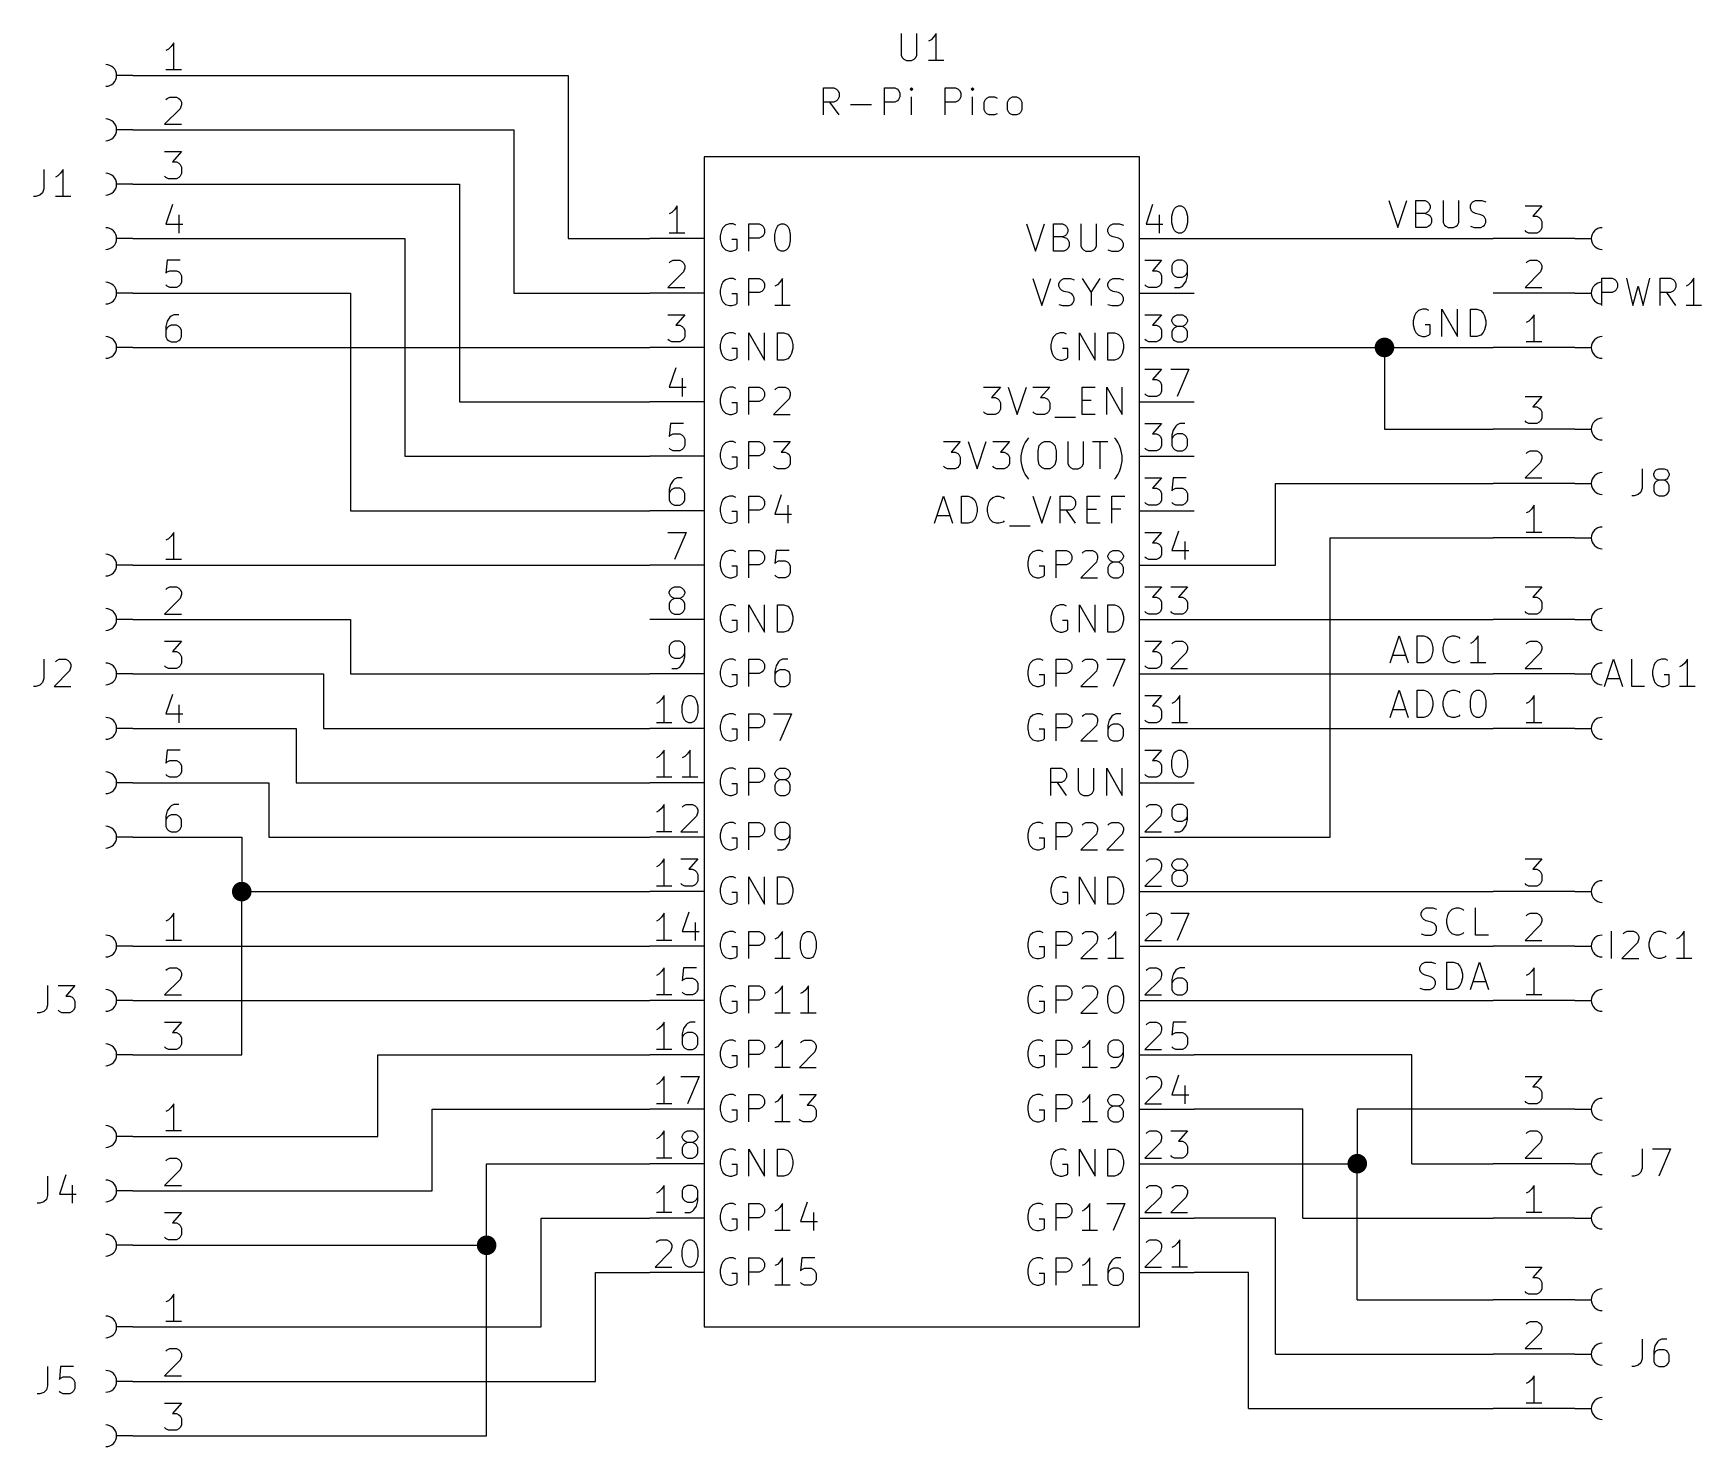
# Model space of a CAD drawing. Extents: x 4.17 to 7.23, y -4.62 to -2.02.
import ezdxf

# ---------------------------------------------------------------- set-up
doc = ezdxf.new("R2010")
doc.units = 0
doc.header["$MEASUREMENT"] = 0
doc.layers.add('BLACK', color=7, linetype='CONTINUOUS')

msp = doc.modelspace()

# ---------------------------------------------------------------- linework, layer by layer
at = {"layer": 'BLACK', "linetype": 'CONTINUOUS'}
for p, q in [((5.7619, -2.0228), (5.7619, -2.0633)), ((5.7905, -2.0633), (5.7905, -2.0228)), ((5.8262, -2.0228), (5.8214, -2.0299)), ((5.8262, -2.0728), (5.8262, -2.0228)), ((4.4155, -2.0518), (4.4107, -2.0542)), ((4.4202, -2.047), (4.4155, -2.0518)), ((4.425, -2.0399), (4.4202, -2.047)), ((4.425, -2.0899), (4.425, -2.0399)), ((5.8167, -2.0347), (5.8119, -2.0371)), ((5.8214, -2.0299), (5.8167, -2.0347)), ((5.7619, -2.0633), (5.7643, -2.068)), ((5.7643, -2.068), (5.7667, -2.0704)), ((5.7667, -2.0704), (5.7714, -2.0728)), ((5.7714, -2.0728), (5.7809, -2.0728)), ((5.7809, -2.0728), (5.7857, -2.0704)), ((5.7857, -2.0704), (5.7881, -2.068)), ((5.7881, -2.068), (5.7905, -2.0633)), ((5.8405, -2.0728), (5.8119, -2.0728)), ((4.35, -2.1), (4.32, -2.1)), ((4.35, -2.1), (4.5, -2.1)), ((4.4393, -2.0899), (4.4107, -2.0899)), ((4.5, -2.1), (5.15, -2.1)), ((5.15, -2.1), (5.15, -2.4)), ((4.4107, -2.1446), (4.4131, -2.1423)), ((4.4131, -2.1423), (4.4179, -2.1399)), ((4.4179, -2.1399), (4.4298, -2.1399)), ((4.4298, -2.1399), (4.4345, -2.1423)), ((4.4345, -2.1423), (4.4369, -2.1446)), ((4.4369, -2.1446), (4.4393, -2.1494)), ((5.619, -2.1728), (5.619, -2.1228)), ((5.619, -2.1228), (5.6381, -2.1228)), ((5.6381, -2.1228), (5.6429, -2.1252)), ((5.6429, -2.1252), (5.6452, -2.1276)), ((5.6452, -2.1442), (5.6429, -2.1466)), ((5.6452, -2.1276), (5.6476, -2.1323)), ((5.6476, -2.1395), (5.6452, -2.1442)), ((5.6476, -2.1323), (5.6476, -2.1395)), ((5.7309, -2.1728), (5.7309, -2.1228)), ((5.7309, -2.1228), (5.75, -2.1228)), ((5.75, -2.1228), (5.7548, -2.1252)), ((5.7548, -2.1252), (5.7571, -2.1276)), ((5.7571, -2.1442), (5.7548, -2.1466)), ((5.7571, -2.1276), (5.7595, -2.1323)), ((5.7595, -2.1395), (5.7571, -2.1442)), ((5.7595, -2.1323), (5.7595, -2.1395)), ((5.7809, -2.1228), (5.7786, -2.1252)), ((5.7786, -2.1252), (5.7809, -2.1276)), ((5.7833, -2.1252), (5.7809, -2.1228)), ((5.7809, -2.1228), (5.7809, -2.1276)), ((5.7809, -2.1276), (5.7833, -2.1252)), ((5.7809, -2.1728), (5.7809, -2.1395)), ((5.8429, -2.1728), (5.8429, -2.1228)), ((5.8429, -2.1228), (5.8619, -2.1228)), ((5.8619, -2.1228), (5.8667, -2.1252)), ((5.8667, -2.1252), (5.869, -2.1276)), ((5.869, -2.1442), (5.8667, -2.1466)), ((5.869, -2.1276), (5.8714, -2.1323)), ((5.8714, -2.1395), (5.869, -2.1442)), ((5.8714, -2.1323), (5.8714, -2.1395)), ((5.8929, -2.1228), (5.8905, -2.1252)), ((5.8905, -2.1252), (5.8929, -2.1276)), ((5.8952, -2.1252), (5.8929, -2.1228)), ((5.8929, -2.1228), (5.8929, -2.1276)), ((5.8929, -2.1276), (5.8952, -2.1252)), ((5.8929, -2.1728), (5.8929, -2.1395)), ((5.9143, -2.149), (5.9167, -2.1442)), ((5.9167, -2.1442), (5.919, -2.1419)), ((5.919, -2.1419), (5.9238, -2.1395)), ((5.9238, -2.1395), (5.9333, -2.1395)), ((5.9333, -2.1395), (5.9381, -2.1419)), ((5.9571, -2.149), (5.9595, -2.1442)), ((5.9595, -2.1442), (5.9619, -2.1419)), ((5.9619, -2.1419), (5.9667, -2.1395)), ((5.9667, -2.1395), (5.9738, -2.1395)), ((5.9738, -2.1395), (5.9786, -2.1419)), ((5.9786, -2.1419), (5.981, -2.1442)), ((5.981, -2.1442), (5.9833, -2.149)), ((4.4369, -2.1613), (4.4083, -2.1899)), ((4.4393, -2.1542), (4.4369, -2.1613)), ((4.4393, -2.1494), (4.4393, -2.1542)), ((5.6381, -2.149), (5.619, -2.149)), ((5.6476, -2.1728), (5.6309, -2.149)), ((5.6429, -2.1466), (5.6381, -2.149)), ((5.669, -2.1538), (5.7071, -2.1538)), ((5.75, -2.149), (5.7309, -2.149)), ((5.7548, -2.1466), (5.75, -2.149)), ((5.8619, -2.149), (5.8429, -2.149)), ((5.8667, -2.1466), (5.8619, -2.149)), ((5.9143, -2.1633), (5.9143, -2.149)), ((5.9167, -2.168), (5.9143, -2.1633)), ((5.919, -2.1704), (5.9167, -2.168)), ((5.9238, -2.1728), (5.919, -2.1704)), ((5.9333, -2.1728), (5.9238, -2.1728)), ((5.9381, -2.1704), (5.9333, -2.1728)), ((5.9571, -2.1633), (5.9571, -2.149)), ((5.9595, -2.168), (5.9571, -2.1633)), ((5.9619, -2.1704), (5.9595, -2.168)), ((5.9667, -2.1728), (5.9619, -2.1704)), ((5.9738, -2.1728), (5.9667, -2.1728)), ((5.9786, -2.1704), (5.9738, -2.1728)), ((5.981, -2.168), (5.9786, -2.1704)), ((5.9833, -2.1633), (5.981, -2.168)), ((5.9833, -2.149), (5.9833, -2.1633)), ((4.35, -2.2), (4.32, -2.2)), ((4.35, -2.2), (4.5, -2.2)), ((4.4083, -2.1899), (4.4393, -2.1899)), ((4.5, -2.2), (5.05, -2.2)), ((5.05, -2.2), (5.05, -2.5)), ((4.4083, -2.2399), (4.4393, -2.2399)), ((4.4393, -2.2399), (4.4226, -2.2589)), ((4.4226, -2.2589), (4.4298, -2.2589)), ((4.4298, -2.2589), (4.4345, -2.2613)), ((4.4345, -2.2613), (4.4369, -2.2637)), ((4.4369, -2.2637), (4.4393, -2.2684)), ((4.4393, -2.2684), (4.4393, -2.2804)), ((5.4, -2.25), (5.4, -4.4)), ((6.2, -2.25), (5.4, -2.25)), ((6.2, -4.4), (6.2, -2.25)), ((4.1861, -2.2728), (4.1861, -2.3085)), ((4.2123, -2.2847), (4.2075, -2.2871)), ((4.2171, -2.2799), (4.2123, -2.2847)), ((4.2218, -2.2728), (4.2171, -2.2799)), ((4.2218, -2.3228), (4.2218, -2.2728)), ((4.4107, -2.2875), (4.4083, -2.2851)), ((4.4155, -2.2899), (4.4107, -2.2875)), ((4.4298, -2.2899), (4.4155, -2.2899)), ((4.4345, -2.2875), (4.4298, -2.2899)), ((4.4369, -2.2851), (4.4345, -2.2875)), ((4.4393, -2.2804), (4.4369, -2.2851)), ((4.1718, -2.3228), (4.1671, -2.3228)), ((4.179, -2.3204), (4.1718, -2.3228)), ((4.1837, -2.3157), (4.179, -2.3204)), ((4.1861, -2.3085), (4.1837, -2.3157)), ((4.2361, -2.3228), (4.2075, -2.3228)), ((4.35, -2.3), (4.32, -2.3)), ((4.35, -2.3), (4.5, -2.3)), ((4.5, -2.3), (4.95, -2.3)), ((4.95, -2.3), (4.95, -2.7)), ((6.6578, -2.3298), (6.6745, -2.3798)), ((6.6745, -2.3798), (6.6911, -2.3298)), ((6.7078, -2.3798), (6.7078, -2.3298)), ((6.7078, -2.3298), (6.7245, -2.3298)), ((6.7245, -2.3298), (6.7292, -2.3322)), ((6.7578, -2.3298), (6.7578, -2.3703)), ((6.7864, -2.3703), (6.7864, -2.3298)), ((6.8126, -2.3322), (6.8173, -2.3298)), ((6.8173, -2.3298), (6.8292, -2.3298)), ((6.8292, -2.3298), (6.8364, -2.3322)), ((4.4226, -2.3375), (4.4107, -2.3732)), ((4.4345, -2.3565), (4.4345, -2.3899)), ((5.3405, -2.3518), (5.3357, -2.3542)), ((5.3452, -2.347), (5.3405, -2.3518)), ((5.35, -2.3399), (5.3452, -2.347)), ((5.35, -2.3899), (5.35, -2.3399)), ((6.2238, -2.3375), (6.2119, -2.3732)), ((6.2357, -2.3565), (6.2357, -2.3899)), ((6.2595, -2.3589), (6.2619, -2.3494)), ((6.2595, -2.3708), (6.2595, -2.3589)), ((6.2619, -2.3494), (6.2643, -2.3446)), ((6.2643, -2.3446), (6.2667, -2.3423)), ((6.2667, -2.3423), (6.2714, -2.3399)), ((6.2714, -2.3399), (6.2762, -2.3399)), ((6.2762, -2.3399), (6.2809, -2.3423)), ((6.2809, -2.3423), (6.2833, -2.3446)), ((6.2833, -2.3446), (6.2857, -2.3494)), ((6.2857, -2.3494), (6.2881, -2.3589)), ((6.2881, -2.3589), (6.2881, -2.3708)), ((6.7245, -2.3536), (6.7078, -2.3536)), ((6.7292, -2.3512), (6.7245, -2.3536)), ((6.7245, -2.3536), (6.7316, -2.356)), ((6.7292, -2.3322), (6.7316, -2.3346)), ((6.7316, -2.3488), (6.7292, -2.3512)), ((6.7316, -2.3346), (6.734, -2.3393)), ((6.734, -2.3441), (6.7316, -2.3488)), ((6.7316, -2.356), (6.734, -2.3584)), ((6.734, -2.3393), (6.734, -2.3441)), ((6.734, -2.3584), (6.7364, -2.3631)), ((6.8078, -2.3393), (6.8102, -2.3346)), ((6.8078, -2.3441), (6.8078, -2.3393)), ((6.8102, -2.3488), (6.8078, -2.3441)), ((6.8102, -2.3346), (6.8126, -2.3322)), ((6.8126, -2.3512), (6.8102, -2.3488)), ((6.8173, -2.3536), (6.8126, -2.3512)), ((6.8268, -2.356), (6.8173, -2.3536)), ((6.8316, -2.3584), (6.8268, -2.356)), ((6.834, -2.3608), (6.8316, -2.3584)), ((6.9083, -2.3399), (6.9393, -2.3399)), ((6.9393, -2.3399), (6.9226, -2.3589)), ((6.9226, -2.3589), (6.9298, -2.3589)), ((6.9298, -2.3589), (6.9345, -2.3613)), ((4.4107, -2.3732), (4.4417, -2.3732)), ((5.3643, -2.3899), (5.3357, -2.3899)), ((5.4319, -2.385), (5.4295, -2.3946)), ((5.4343, -2.3803), (5.4319, -2.385)), ((5.439, -2.3755), (5.4343, -2.3803)), ((5.4462, -2.3731), (5.439, -2.3755)), ((5.4533, -2.3731), (5.4462, -2.3731)), ((5.4581, -2.3755), (5.4533, -2.3731)), ((5.4819, -2.4231), (5.4819, -2.3731)), ((5.4819, -2.3731), (5.5009, -2.3731)), ((5.5009, -2.3731), (5.5057, -2.3755)), ((5.5057, -2.3755), (5.5081, -2.3779)), ((5.5081, -2.3779), (5.5105, -2.3827)), ((5.5105, -2.3898), (5.5081, -2.3946)), ((5.5105, -2.3827), (5.5105, -2.3898)), ((5.5295, -2.3922), (5.5319, -2.3827)), ((5.5319, -2.3827), (5.5343, -2.3779)), ((5.5343, -2.3779), (5.5367, -2.3755)), ((5.5367, -2.3755), (5.5414, -2.3731)), ((5.5414, -2.3731), (5.5462, -2.3731)), ((5.5462, -2.3731), (5.5509, -2.3755)), ((5.5509, -2.3755), (5.5533, -2.3779)), ((5.5533, -2.3779), (5.5557, -2.3827)), ((5.5557, -2.3827), (5.5581, -2.3922)), ((5.9919, -2.3731), (6.0086, -2.4231)), ((6.0086, -2.4231), (6.0252, -2.3731)), ((6.0419, -2.4231), (6.0419, -2.3731)), ((6.0419, -2.3731), (6.0586, -2.3731)), ((6.0586, -2.3731), (6.0633, -2.3755)), ((6.0633, -2.3755), (6.0657, -2.3779)), ((6.0657, -2.3779), (6.0681, -2.3827)), ((6.0681, -2.3874), (6.0657, -2.3922)), ((6.0681, -2.3827), (6.0681, -2.3874)), ((6.0919, -2.3731), (6.0919, -2.4136)), ((6.1205, -2.4136), (6.1205, -2.3731)), ((6.1419, -2.3827), (6.1443, -2.3779)), ((6.1419, -2.3874), (6.1419, -2.3827)), ((6.1443, -2.3922), (6.1419, -2.3874)), ((6.1443, -2.3779), (6.1467, -2.3755)), ((6.1467, -2.3755), (6.1514, -2.3731)), ((6.1514, -2.3731), (6.1633, -2.3731)), ((6.1633, -2.3731), (6.1705, -2.3755)), ((6.2119, -2.3732), (6.2429, -2.3732)), ((6.2619, -2.3804), (6.2595, -2.3708)), ((6.2643, -2.3851), (6.2619, -2.3804)), ((6.2667, -2.3875), (6.2643, -2.3851)), ((6.2714, -2.3899), (6.2667, -2.3875)), ((6.2762, -2.3899), (6.2714, -2.3899)), ((6.2809, -2.3875), (6.2762, -2.3899)), ((6.2833, -2.3851), (6.2809, -2.3875)), ((6.2857, -2.3804), (6.2833, -2.3851)), ((6.2881, -2.3708), (6.2857, -2.3804)), ((6.7268, -2.3798), (6.7078, -2.3798)), ((6.7316, -2.3774), (6.7268, -2.3798)), ((6.734, -2.375), (6.7316, -2.3774)), ((6.7364, -2.3703), (6.734, -2.375)), ((6.7364, -2.3631), (6.7364, -2.3703)), ((6.7578, -2.3703), (6.7602, -2.375)), ((6.7602, -2.375), (6.7626, -2.3774)), ((6.7626, -2.3774), (6.7673, -2.3798)), ((6.7673, -2.3798), (6.7768, -2.3798)), ((6.7768, -2.3798), (6.7816, -2.3774)), ((6.7816, -2.3774), (6.784, -2.375)), ((6.784, -2.375), (6.7864, -2.3703)), ((6.8078, -2.3774), (6.8149, -2.3798)), ((6.8149, -2.3798), (6.8268, -2.3798)), ((6.8268, -2.3798), (6.8316, -2.3774)), ((6.8316, -2.3774), (6.834, -2.375)), ((6.8364, -2.3655), (6.834, -2.3608)), ((6.834, -2.375), (6.8364, -2.3703)), ((6.8364, -2.3703), (6.8364, -2.3655)), ((6.9107, -2.3875), (6.9083, -2.3851)), ((6.9155, -2.3899), (6.9107, -2.3875)), ((6.9298, -2.3899), (6.9155, -2.3899)), ((6.9345, -2.3875), (6.9298, -2.3899)), ((6.9345, -2.3613), (6.9369, -2.3637)), ((6.9369, -2.3851), (6.9345, -2.3875)), ((6.9369, -2.3637), (6.9393, -2.3684)), ((6.9393, -2.3804), (6.9369, -2.3851)), ((6.9393, -2.3684), (6.9393, -2.3804)), ((4.35, -2.4), (4.32, -2.4)), ((4.35, -2.4), (4.5, -2.4)), ((4.5, -2.4), (4.85, -2.4)), ((4.85, -2.4), (4.85, -2.8)), ((5.15, -2.4), (5.3, -2.4)), ((5.4, -2.4), (5.3, -2.4)), ((5.4295, -2.3946), (5.4295, -2.4017)), ((5.4295, -2.4017), (5.4319, -2.4112)), ((5.4319, -2.4112), (5.4343, -2.416)), ((5.4343, -2.416), (5.439, -2.4208)), ((5.439, -2.4208), (5.4462, -2.4231)), ((5.4605, -2.4017), (5.4509, -2.4017)), ((5.4509, -2.4231), (5.4581, -2.4208)), ((5.4581, -2.4208), (5.4605, -2.4184)), ((5.4605, -2.4184), (5.4605, -2.4017)), ((5.5009, -2.3993), (5.4819, -2.3993)), ((5.5057, -2.3969), (5.5009, -2.3993)), ((5.5081, -2.3946), (5.5057, -2.3969)), ((5.5295, -2.4041), (5.5295, -2.3922)), ((5.5319, -2.4136), (5.5295, -2.4041)), ((5.5343, -2.4184), (5.5319, -2.4136)), ((5.5367, -2.4208), (5.5343, -2.4184)), ((5.5414, -2.4231), (5.5367, -2.4208)), ((5.5509, -2.4208), (5.5462, -2.4231)), ((5.5533, -2.4184), (5.5509, -2.4208)), ((5.5557, -2.4136), (5.5533, -2.4184)), ((5.5581, -2.4041), (5.5557, -2.4136)), ((5.5581, -2.3922), (5.5581, -2.4041)), ((6.0586, -2.3969), (6.0419, -2.3969)), ((6.0633, -2.3946), (6.0586, -2.3969)), ((6.0586, -2.3969), (6.0657, -2.3993)), ((6.0657, -2.4208), (6.0609, -2.4231)), ((6.0657, -2.3922), (6.0633, -2.3946)), ((6.0657, -2.3993), (6.0681, -2.4017)), ((6.0681, -2.4184), (6.0657, -2.4208)), ((6.0681, -2.4017), (6.0705, -2.4065)), ((6.0705, -2.4136), (6.0681, -2.4184)), ((6.0705, -2.4065), (6.0705, -2.4136)), ((6.0919, -2.4136), (6.0943, -2.4184)), ((6.0943, -2.4184), (6.0967, -2.4208)), ((6.0967, -2.4208), (6.1014, -2.4231)), ((6.1109, -2.4231), (6.1157, -2.4208)), ((6.1157, -2.4208), (6.1181, -2.4184)), ((6.1181, -2.4184), (6.1205, -2.4136)), ((6.1419, -2.4208), (6.149, -2.4231)), ((6.1467, -2.3946), (6.1443, -2.3922)), ((6.1514, -2.3969), (6.1467, -2.3946)), ((6.161, -2.3993), (6.1514, -2.3969)), ((6.1657, -2.4017), (6.161, -2.3993)), ((6.161, -2.4231), (6.1657, -2.4208)), ((6.1681, -2.4041), (6.1657, -2.4017)), ((6.1657, -2.4208), (6.1681, -2.4184)), ((6.1705, -2.4088), (6.1681, -2.4041)), ((6.1681, -2.4184), (6.1705, -2.4136)), ((6.1705, -2.4136), (6.1705, -2.4088)), ((6.2, -2.4), (6.3, -2.4)), ((6.3, -2.4), (6.85, -2.4)), ((7, -2.4), (6.85, -2.4)), ((7, -2.4), (7.03, -2.4)), ((4.4131, -2.4399), (4.4107, -2.4637)), ((4.4369, -2.4399), (4.4131, -2.4399)), ((5.3357, -2.4446), (5.3381, -2.4423)), ((5.3381, -2.4423), (5.3429, -2.4399)), ((5.3429, -2.4399), (5.3548, -2.4399)), ((5.3548, -2.4399), (5.3595, -2.4423)), ((5.3595, -2.4423), (5.3619, -2.4446)), ((5.3619, -2.4446), (5.3643, -2.4494)), ((5.3643, -2.4494), (5.3643, -2.4542)), ((5.4462, -2.4231), (5.4509, -2.4231)), ((5.5462, -2.4231), (5.5414, -2.4231)), ((6.0609, -2.4231), (6.0419, -2.4231)), ((6.1014, -2.4231), (6.1109, -2.4231)), ((6.149, -2.4231), (6.161, -2.4231)), ((6.2095, -2.4399), (6.2405, -2.4399)), ((6.2405, -2.4399), (6.2238, -2.4589)), ((6.2619, -2.4446), (6.2595, -2.4494)), ((6.2595, -2.4494), (6.2595, -2.4613)), ((6.2643, -2.4423), (6.2619, -2.4446)), ((6.269, -2.4399), (6.2643, -2.4423)), ((6.2786, -2.4399), (6.269, -2.4399)), ((6.2833, -2.4423), (6.2786, -2.4399)), ((6.2857, -2.4446), (6.2833, -2.4423)), ((6.2881, -2.4494), (6.2857, -2.4446)), ((6.2881, -2.4684), (6.2881, -2.4494)), ((6.9107, -2.4446), (6.9131, -2.4423)), ((6.9131, -2.4423), (6.9179, -2.4399)), ((6.9179, -2.4399), (6.9298, -2.4399)), ((6.9298, -2.4399), (6.9345, -2.4423)), ((6.9345, -2.4423), (6.9369, -2.4446)), ((6.9369, -2.4446), (6.9393, -2.4494)), ((6.9393, -2.4494), (6.9393, -2.4542)), ((4.4107, -2.4637), (4.4131, -2.4613)), ((4.4131, -2.4613), (4.4179, -2.4589)), ((4.4179, -2.4589), (4.4298, -2.4589)), ((4.4298, -2.4589), (4.4345, -2.4613)), ((4.4345, -2.4613), (4.4369, -2.4637)), ((4.4369, -2.4637), (4.4393, -2.4684)), ((4.4393, -2.4804), (4.4369, -2.4851)), ((4.4393, -2.4684), (4.4393, -2.4804)), ((5.3619, -2.4613), (5.3333, -2.4899)), ((5.3643, -2.4542), (5.3619, -2.4613)), ((5.4343, -2.4803), (5.4319, -2.485)), ((5.439, -2.4755), (5.4343, -2.4803)), ((5.4462, -2.4731), (5.439, -2.4755)), ((5.4533, -2.4731), (5.4462, -2.4731)), ((5.4581, -2.4755), (5.4533, -2.4731)), ((5.4819, -2.5231), (5.4819, -2.4731)), ((5.4819, -2.4731), (5.5009, -2.4731)), ((5.5009, -2.4731), (5.5057, -2.4755)), ((5.5057, -2.4755), (5.5081, -2.4779)), ((5.5081, -2.4779), (5.5105, -2.4827)), ((5.5105, -2.4827), (5.5105, -2.4898)), ((5.539, -2.4803), (5.5343, -2.485)), ((5.5438, -2.4731), (5.539, -2.4803)), ((5.5438, -2.5231), (5.5438, -2.4731)), ((6.0038, -2.4731), (6.0205, -2.5231)), ((6.0205, -2.5231), (6.0371, -2.4731)), ((6.0514, -2.4827), (6.0538, -2.4779)), ((6.0514, -2.4874), (6.0514, -2.4827)), ((6.0538, -2.4779), (6.0562, -2.4755)), ((6.0562, -2.4755), (6.061, -2.4731)), ((6.061, -2.4731), (6.0729, -2.4731)), ((6.0729, -2.4731), (6.08, -2.4755)), ((6.0943, -2.4731), (6.1109, -2.4993)), ((6.1109, -2.4993), (6.1276, -2.4731)), ((6.1419, -2.4827), (6.1443, -2.4779)), ((6.1419, -2.4874), (6.1419, -2.4827)), ((6.1443, -2.4779), (6.1467, -2.4755)), ((6.1467, -2.4755), (6.1514, -2.4731)), ((6.1514, -2.4731), (6.1633, -2.4731)), ((6.1633, -2.4731), (6.1705, -2.4755)), ((6.2238, -2.4589), (6.231, -2.4589)), ((6.231, -2.4589), (6.2357, -2.4613)), ((6.2357, -2.4613), (6.2381, -2.4637)), ((6.2381, -2.4637), (6.2405, -2.4684)), ((6.2405, -2.4804), (6.2381, -2.4851)), ((6.2405, -2.4684), (6.2405, -2.4804)), ((6.2595, -2.4613), (6.2619, -2.4661)), ((6.2619, -2.4661), (6.2643, -2.4684)), ((6.2643, -2.4684), (6.269, -2.4708)), ((6.269, -2.4708), (6.2786, -2.4708)), ((6.2786, -2.4708), (6.2833, -2.4684)), ((6.2809, -2.4851), (6.2857, -2.478)), ((6.2833, -2.4684), (6.2857, -2.4661)), ((6.2857, -2.4661), (6.2881, -2.4613)), ((6.2857, -2.478), (6.2881, -2.4684)), ((6.9369, -2.4613), (6.9083, -2.4899)), ((6.9393, -2.4542), (6.9369, -2.4613)), ((7.0495, -2.5228), (7.0495, -2.4728)), ((7.0495, -2.4728), (7.0686, -2.4728)), ((7.0686, -2.4728), (7.0733, -2.4752)), ((7.0733, -2.4752), (7.0757, -2.4776)), ((7.0757, -2.4776), (7.0781, -2.4823)), ((7.0781, -2.4823), (7.0781, -2.4895)), ((7.0948, -2.4728), (7.1067, -2.5228)), ((7.1257, -2.5228), (7.1376, -2.4728)), ((7.1567, -2.5228), (7.1567, -2.4728)), ((7.1567, -2.4728), (7.1757, -2.4728)), ((7.1757, -2.4728), (7.1805, -2.4752)), ((7.1805, -2.4752), (7.1829, -2.4776)), ((7.1829, -2.4776), (7.1852, -2.4823)), ((7.1852, -2.4823), (7.1852, -2.4895)), ((7.2138, -2.4799), (7.209, -2.4847)), ((7.2186, -2.4728), (7.2138, -2.4799)), ((7.2186, -2.5228), (7.2186, -2.4728)), ((4.35, -2.5), (4.32, -2.5)), ((4.35, -2.5), (4.5, -2.5)), ((4.4131, -2.4875), (4.4107, -2.4851)), ((4.4179, -2.4899), (4.4131, -2.4875)), ((4.4298, -2.4899), (4.4179, -2.4899)), ((4.4345, -2.4875), (4.4298, -2.4899)), ((4.4369, -2.4851), (4.4345, -2.4875)), ((4.5, -2.5), (4.75, -2.5)), ((4.75, -2.5), (4.75, -2.9)), ((5.05, -2.5), (5.3, -2.5)), ((5.4, -2.5), (5.3, -2.5)), ((5.3333, -2.4899), (5.3643, -2.4899)), ((5.4319, -2.485), (5.4295, -2.4946)), ((5.4295, -2.4946), (5.4295, -2.5017)), ((5.4295, -2.5017), (5.4319, -2.5112)), ((5.4319, -2.5112), (5.4343, -2.516)), ((5.4605, -2.5017), (5.4509, -2.5017)), ((5.4605, -2.5184), (5.4605, -2.5017)), ((5.5009, -2.4993), (5.4819, -2.4993)), ((5.5057, -2.4969), (5.5009, -2.4993)), ((5.5081, -2.4946), (5.5057, -2.4969)), ((5.5105, -2.4898), (5.5081, -2.4946)), ((5.5343, -2.485), (5.5295, -2.4874)), ((6.0538, -2.4922), (6.0514, -2.4874)), ((6.0562, -2.4946), (6.0538, -2.4922)), ((6.061, -2.4969), (6.0562, -2.4946)), ((6.0705, -2.4993), (6.061, -2.4969)), ((6.0752, -2.5017), (6.0705, -2.4993)), ((6.0776, -2.5041), (6.0752, -2.5017)), ((6.08, -2.5088), (6.0776, -2.5041)), ((6.0776, -2.5184), (6.08, -2.5136)), ((6.08, -2.5136), (6.08, -2.5088)), ((6.1109, -2.4993), (6.1109, -2.5231)), ((6.1443, -2.4922), (6.1419, -2.4874)), ((6.1467, -2.4946), (6.1443, -2.4922)), ((6.1514, -2.4969), (6.1467, -2.4946)), ((6.161, -2.4993), (6.1514, -2.4969)), ((6.1657, -2.5017), (6.161, -2.4993)), ((6.1681, -2.5041), (6.1657, -2.5017)), ((6.1705, -2.5088), (6.1681, -2.5041)), ((6.1681, -2.5184), (6.1705, -2.5136)), ((6.1705, -2.5136), (6.1705, -2.5088)), ((6.2, -2.5), (6.3, -2.5)), ((6.2119, -2.4875), (6.2095, -2.4851)), ((6.2167, -2.4899), (6.2119, -2.4875)), ((6.231, -2.4899), (6.2167, -2.4899)), ((6.2357, -2.4875), (6.231, -2.4899)), ((6.2381, -2.4851), (6.2357, -2.4875)), ((6.2643, -2.4899), (6.2738, -2.4899)), ((6.2738, -2.4899), (6.2786, -2.4875)), ((6.2786, -2.4875), (6.2809, -2.4851)), ((7, -2.5), (6.85, -2.5)), ((6.9083, -2.4899), (6.9393, -2.4899)), ((7, -2.5), (7.03, -2.5)), ((7.0686, -2.499), (7.0495, -2.499)), ((7.0733, -2.4966), (7.0686, -2.499)), ((7.0757, -2.4942), (7.0733, -2.4966)), ((7.0781, -2.4895), (7.0757, -2.4942)), ((7.1067, -2.5228), (7.1162, -2.4871)), ((7.1162, -2.4871), (7.1257, -2.5228)), ((7.1757, -2.499), (7.1567, -2.499)), ((7.1852, -2.5228), (7.1686, -2.499)), ((7.1805, -2.4966), (7.1757, -2.499)), ((7.1829, -2.4942), (7.1805, -2.4966)), ((7.1852, -2.4895), (7.1829, -2.4942)), ((7.209, -2.4847), (7.2043, -2.4871)), ((4.4202, -2.5423), (4.4179, -2.5446)), ((4.425, -2.5399), (4.4202, -2.5423)), ((4.4345, -2.5399), (4.425, -2.5399)), ((5.3333, -2.5399), (5.3643, -2.5399)), ((5.3643, -2.5399), (5.3476, -2.5589)), ((5.4343, -2.516), (5.439, -2.5208)), ((5.439, -2.5208), (5.4462, -2.5231)), ((5.4462, -2.5231), (5.4509, -2.5231)), ((5.4509, -2.5231), (5.4581, -2.5208)), ((5.4581, -2.5208), (5.4605, -2.5184)), ((5.5581, -2.5231), (5.5295, -2.5231)), ((6.0514, -2.5208), (6.0586, -2.5231)), ((6.0586, -2.5231), (6.0705, -2.5231)), ((6.0705, -2.5231), (6.0752, -2.5208)), ((6.0752, -2.5208), (6.0776, -2.5184)), ((6.1419, -2.5208), (6.149, -2.5231)), ((6.149, -2.5231), (6.161, -2.5231)), ((6.161, -2.5231), (6.1657, -2.5208)), ((6.1657, -2.5208), (6.1681, -2.5184)), ((6.2095, -2.5399), (6.2405, -2.5399)), ((6.2405, -2.5399), (6.2238, -2.5589)), ((6.2619, -2.5446), (6.2643, -2.5423)), ((6.2643, -2.5423), (6.269, -2.5399)), ((6.269, -2.5399), (6.2786, -2.5399)), ((6.2786, -2.5399), (6.2833, -2.5423)), ((6.2833, -2.5423), (6.2857, -2.5446)), ((6.7054, -2.5417), (6.703, -2.5512)), ((6.7078, -2.5369), (6.7054, -2.5417)), ((6.7126, -2.5322), (6.7078, -2.5369)), ((6.7197, -2.5298), (6.7126, -2.5322)), ((6.7268, -2.5298), (6.7197, -2.5298)), ((6.7316, -2.5322), (6.7268, -2.5298)), ((6.7554, -2.5798), (6.7554, -2.5298)), ((6.7554, -2.5298), (6.784, -2.5798)), ((6.784, -2.5798), (6.784, -2.5298)), ((6.8078, -2.5798), (6.8078, -2.5298)), ((6.8078, -2.5298), (6.8197, -2.5298)), ((6.8197, -2.5298), (6.8268, -2.5322)), ((6.8268, -2.5322), (6.8316, -2.5369)), ((6.8316, -2.5369), (6.834, -2.5417)), ((6.834, -2.5417), (6.8364, -2.5512)), ((6.925, -2.5399), (6.9202, -2.547)), ((6.925, -2.5899), (6.925, -2.5399)), ((7.2329, -2.5228), (7.2043, -2.5228)), ((4.4131, -2.5518), (4.4107, -2.5613)), ((4.4107, -2.5613), (4.4107, -2.5804)), ((4.4131, -2.5637), (4.4107, -2.5684)), ((4.4179, -2.5446), (4.4131, -2.5518)), ((4.4155, -2.5613), (4.4131, -2.5637)), ((4.4202, -2.5589), (4.4155, -2.5613)), ((4.4298, -2.5589), (4.4202, -2.5589)), ((4.4345, -2.5613), (4.4298, -2.5589)), ((4.4369, -2.5637), (4.4345, -2.5613)), ((4.4393, -2.5684), (4.4369, -2.5637)), ((4.4393, -2.5804), (4.4393, -2.5684)), ((5.3476, -2.5589), (5.3548, -2.5589)), ((5.3548, -2.5589), (5.3595, -2.5613)), ((5.3595, -2.5613), (5.3619, -2.5637)), ((5.3619, -2.5637), (5.3643, -2.5684)), ((5.3643, -2.5684), (5.3643, -2.5804)), ((5.4462, -2.5731), (5.439, -2.5755)), ((5.4533, -2.5731), (5.4462, -2.5731)), ((5.4581, -2.5755), (5.4533, -2.5731)), ((5.4819, -2.6231), (5.4819, -2.5731)), ((5.4819, -2.5731), (5.5105, -2.6231)), ((5.5105, -2.6231), (5.5105, -2.5731)), ((5.5343, -2.6231), (5.5343, -2.5731)), ((5.5343, -2.5731), (5.5462, -2.5731)), ((5.5462, -2.5731), (5.5533, -2.5755)), ((6.0538, -2.5731), (6.0467, -2.5755)), ((6.0609, -2.5731), (6.0538, -2.5731)), ((6.0657, -2.5755), (6.0609, -2.5731)), ((6.0895, -2.6231), (6.0895, -2.5731)), ((6.0895, -2.5731), (6.1181, -2.6231)), ((6.1181, -2.6231), (6.1181, -2.5731)), ((6.1419, -2.6231), (6.1419, -2.5731)), ((6.1419, -2.5731), (6.1538, -2.5731)), ((6.1538, -2.5731), (6.1609, -2.5755)), ((6.2238, -2.5589), (6.231, -2.5589)), ((6.231, -2.5589), (6.2357, -2.5613)), ((6.2357, -2.5613), (6.2381, -2.5637)), ((6.2381, -2.5637), (6.2405, -2.5684)), ((6.2405, -2.5684), (6.2405, -2.5804)), ((6.2595, -2.5494), (6.2619, -2.5446)), ((6.2595, -2.5518), (6.2595, -2.5494)), ((6.2619, -2.5565), (6.2595, -2.5518)), ((6.2619, -2.5661), (6.2595, -2.5708)), ((6.2595, -2.5708), (6.2595, -2.5804)), ((6.2643, -2.5589), (6.2619, -2.5565)), ((6.2643, -2.5637), (6.2619, -2.5661)), ((6.269, -2.5613), (6.2643, -2.5589)), ((6.269, -2.5613), (6.2643, -2.5637)), ((6.2786, -2.5613), (6.269, -2.5613)), ((6.2833, -2.5589), (6.2786, -2.5613)), ((6.2833, -2.5637), (6.2786, -2.5613)), ((6.2857, -2.5565), (6.2833, -2.5589)), ((6.2857, -2.5661), (6.2833, -2.5637)), ((6.2857, -2.5446), (6.2881, -2.5494)), ((6.2881, -2.5518), (6.2857, -2.5565)), ((6.2881, -2.5708), (6.2857, -2.5661)), ((6.2881, -2.5494), (6.2881, -2.5518)), ((6.2881, -2.5804), (6.2881, -2.5708)), ((6.703, -2.5512), (6.703, -2.5584)), ((6.703, -2.5584), (6.7054, -2.5679)), ((6.7054, -2.5679), (6.7078, -2.5727)), ((6.7078, -2.5727), (6.7126, -2.5774)), ((6.734, -2.5584), (6.7245, -2.5584)), ((6.7316, -2.5774), (6.734, -2.575)), ((6.734, -2.575), (6.734, -2.5584)), ((6.8316, -2.5727), (6.8268, -2.5774)), ((6.834, -2.5679), (6.8316, -2.5727)), ((6.8364, -2.5584), (6.834, -2.5679)), ((6.8364, -2.5512), (6.8364, -2.5584)), ((6.9155, -2.5518), (6.9107, -2.5542)), ((6.9202, -2.547), (6.9155, -2.5518)), ((4.35, -2.6), (4.32, -2.6)), ((4.35, -2.6), (4.5, -2.6)), ((4.4107, -2.5804), (4.4131, -2.5851)), ((4.4131, -2.5851), (4.4155, -2.5875)), ((4.4155, -2.5875), (4.4202, -2.5899)), ((4.4202, -2.5899), (4.4298, -2.5899)), ((4.4298, -2.5899), (4.4345, -2.5875)), ((4.4345, -2.5875), (4.4369, -2.5851)), ((4.4369, -2.5851), (4.4393, -2.5804)), ((4.5, -2.6), (5.3, -2.6)), ((5.4, -2.6), (5.3, -2.6)), ((5.3357, -2.5875), (5.3333, -2.5851)), ((5.3405, -2.5899), (5.3357, -2.5875)), ((5.3548, -2.5899), (5.3405, -2.5899)), ((5.3595, -2.5875), (5.3548, -2.5899)), ((5.3619, -2.5851), (5.3595, -2.5875)), ((5.3643, -2.5804), (5.3619, -2.5851)), ((5.4319, -2.585), (5.4295, -2.5946)), ((5.4295, -2.5946), (5.4295, -2.6017)), ((5.4295, -2.6017), (5.4319, -2.6112)), ((5.4343, -2.5803), (5.4319, -2.585)), ((5.439, -2.5755), (5.4343, -2.5803)), ((5.4605, -2.6017), (5.4509, -2.6017)), ((5.4605, -2.6184), (5.4605, -2.6017)), ((5.5533, -2.5755), (5.5581, -2.5803)), ((5.5581, -2.5803), (5.5605, -2.585)), ((5.5605, -2.585), (5.5629, -2.5946)), ((5.5629, -2.6017), (5.5605, -2.6112)), ((5.5629, -2.5946), (5.5629, -2.6017)), ((6.0395, -2.585), (6.0371, -2.5946)), ((6.0371, -2.5946), (6.0371, -2.6017)), ((6.0371, -2.6017), (6.0395, -2.6112)), ((6.0419, -2.5803), (6.0395, -2.585)), ((6.0467, -2.5755), (6.0419, -2.5803)), ((6.0681, -2.6017), (6.0586, -2.6017)), ((6.0681, -2.6184), (6.0681, -2.6017)), ((6.1609, -2.5755), (6.1657, -2.5803)), ((6.1657, -2.5803), (6.1681, -2.585)), ((6.1681, -2.585), (6.1705, -2.5946)), ((6.1705, -2.6017), (6.1681, -2.6112)), ((6.1705, -2.5946), (6.1705, -2.6017)), ((6.2, -2.6), (6.3, -2.6)), ((6.2119, -2.5875), (6.2095, -2.5851)), ((6.2167, -2.5899), (6.2119, -2.5875)), ((6.231, -2.5899), (6.2167, -2.5899)), ((6.2357, -2.5875), (6.231, -2.5899)), ((6.2381, -2.5851), (6.2357, -2.5875)), ((6.2405, -2.5804), (6.2381, -2.5851)), ((6.2595, -2.5804), (6.2619, -2.5851)), ((6.2619, -2.5851), (6.2643, -2.5875)), ((6.2643, -2.5875), (6.269, -2.5899)), ((6.269, -2.5899), (6.2786, -2.5899)), ((6.2786, -2.5899), (6.2833, -2.5875)), ((6.2833, -2.5875), (6.2857, -2.5851)), ((6.2857, -2.5851), (6.2881, -2.5804)), ((6.3, -2.6), (6.65, -2.6)), ((6.65, -2.6), (6.65, -2.75)), ((6.65, -2.6), (6.85, -2.6)), ((6.7126, -2.5774), (6.7197, -2.5798)), ((6.7197, -2.5798), (6.7245, -2.5798)), ((6.7245, -2.5798), (6.7316, -2.5774)), ((6.8197, -2.5798), (6.8078, -2.5798)), ((6.8268, -2.5774), (6.8197, -2.5798)), ((7, -2.6), (6.85, -2.6)), ((6.9393, -2.5899), (6.9107, -2.5899)), ((7, -2.6), (7.03, -2.6)), ((5.4319, -2.6112), (5.4343, -2.616)), ((5.4343, -2.616), (5.439, -2.6208)), ((5.439, -2.6208), (5.4462, -2.6231)), ((5.4462, -2.6231), (5.4509, -2.6231)), ((5.4509, -2.6231), (5.4581, -2.6208)), ((5.4581, -2.6208), (5.4605, -2.6184)), ((5.5462, -2.6231), (5.5343, -2.6231)), ((5.5533, -2.6208), (5.5462, -2.6231)), ((5.5581, -2.616), (5.5533, -2.6208)), ((5.5605, -2.6112), (5.5581, -2.616)), ((6.0395, -2.6112), (6.0419, -2.616)), ((6.0419, -2.616), (6.0467, -2.6208)), ((6.0467, -2.6208), (6.0538, -2.6231)), ((6.0538, -2.6231), (6.0586, -2.6231)), ((6.0586, -2.6231), (6.0657, -2.6208)), ((6.0657, -2.6208), (6.0681, -2.6184)), ((6.1538, -2.6231), (6.1419, -2.6231)), ((6.1609, -2.6208), (6.1538, -2.6231)), ((6.1657, -2.616), (6.1609, -2.6208)), ((6.1681, -2.6112), (6.1657, -2.616)), ((5.3476, -2.6375), (5.3357, -2.6732)), ((5.3595, -2.6565), (5.3595, -2.6899)), ((6.2095, -2.6399), (6.2405, -2.6399)), ((6.2405, -2.6399), (6.2238, -2.6589)), ((6.2238, -2.6589), (6.231, -2.6589)), ((6.231, -2.6589), (6.2357, -2.6613)), ((6.2357, -2.6613), (6.2381, -2.6637)), ((6.2381, -2.6637), (6.2405, -2.6684)), ((6.2571, -2.6399), (6.2905, -2.6399)), ((6.2905, -2.6399), (6.269, -2.6899)), ((5.3357, -2.6732), (5.3667, -2.6732)), ((5.4319, -2.685), (5.4295, -2.6946)), ((5.4295, -2.6946), (5.4295, -2.7017)), ((5.4343, -2.6803), (5.4319, -2.685)), ((5.439, -2.6755), (5.4343, -2.6803)), ((5.4462, -2.6731), (5.439, -2.6755)), ((5.4533, -2.6731), (5.4462, -2.6731)), ((5.4581, -2.6755), (5.4533, -2.6731)), ((5.4819, -2.7231), (5.4819, -2.6731)), ((5.4819, -2.6731), (5.5009, -2.6731)), ((5.5009, -2.6731), (5.5057, -2.6755)), ((5.5057, -2.6969), (5.5009, -2.6993)), ((5.5057, -2.6755), (5.5081, -2.6779)), ((5.5081, -2.6946), (5.5057, -2.6969)), ((5.5081, -2.6779), (5.5105, -2.6827)), ((5.5105, -2.6898), (5.5081, -2.6946)), ((5.5105, -2.6827), (5.5105, -2.6898)), ((5.5557, -2.6946), (5.5271, -2.7231)), ((5.5295, -2.6779), (5.5319, -2.6755)), ((5.5319, -2.6755), (5.5367, -2.6731)), ((5.5367, -2.6731), (5.5486, -2.6731)), ((5.5486, -2.6731), (5.5533, -2.6755)), ((5.5533, -2.6755), (5.5557, -2.6779)), ((5.5557, -2.6779), (5.5581, -2.6827)), ((5.5581, -2.6874), (5.5557, -2.6946)), ((5.5581, -2.6827), (5.5581, -2.6874)), ((5.9133, -2.6731), (5.9443, -2.6731)), ((5.9443, -2.6731), (5.9276, -2.6922)), ((5.9276, -2.6922), (5.9348, -2.6922)), ((5.9348, -2.6922), (5.9395, -2.6946)), ((5.9395, -2.6946), (5.9419, -2.6969)), ((5.9419, -2.6969), (5.9443, -2.7017)), ((5.9586, -2.6731), (5.9752, -2.7231)), ((5.9752, -2.7231), (5.9919, -2.6731)), ((6.0038, -2.6731), (6.0348, -2.6731)), ((6.0348, -2.6731), (6.0181, -2.6922)), ((6.0181, -2.6922), (6.0252, -2.6922)), ((6.0252, -2.6922), (6.03, -2.6946)), ((6.03, -2.6946), (6.0324, -2.6969)), ((6.0324, -2.6969), (6.0348, -2.7017)), ((6.0943, -2.7231), (6.0943, -2.6731)), ((6.0943, -2.6731), (6.1181, -2.6731)), ((6.0943, -2.6969), (6.111, -2.6969)), ((6.1395, -2.7231), (6.1395, -2.6731)), ((6.1395, -2.6731), (6.1681, -2.7231)), ((6.1681, -2.7231), (6.1681, -2.6731)), ((6.2119, -2.6875), (6.2095, -2.6851)), ((6.2167, -2.6899), (6.2119, -2.6875)), ((6.231, -2.6899), (6.2167, -2.6899)), ((6.2357, -2.6875), (6.231, -2.6899)), ((6.2381, -2.6851), (6.2357, -2.6875)), ((6.2405, -2.6804), (6.2381, -2.6851)), ((6.2405, -2.6684), (6.2405, -2.6804)), ((6.9083, -2.6899), (6.9393, -2.6899)), ((6.9393, -2.6899), (6.9226, -2.7089)), ((4.95, -2.7), (5.3, -2.7)), ((5.4, -2.7), (5.3, -2.7)), ((5.4295, -2.7017), (5.4319, -2.7112)), ((5.4319, -2.7112), (5.4343, -2.716)), ((5.4343, -2.716), (5.439, -2.7208)), ((5.439, -2.7208), (5.4462, -2.7231)), ((5.4462, -2.7231), (5.4509, -2.7231)), ((5.4605, -2.7017), (5.4509, -2.7017)), ((5.4509, -2.7231), (5.4581, -2.7208)), ((5.4581, -2.7208), (5.4605, -2.7184)), ((5.4605, -2.7184), (5.4605, -2.7017)), ((5.5009, -2.6993), (5.4819, -2.6993)), ((5.5271, -2.7231), (5.5581, -2.7231)), ((5.9157, -2.7208), (5.9133, -2.7184)), ((5.9205, -2.7231), (5.9157, -2.7208)), ((5.9348, -2.7231), (5.9205, -2.7231)), ((5.9395, -2.7208), (5.9348, -2.7231)), ((5.9419, -2.7184), (5.9395, -2.7208)), ((5.9443, -2.7136), (5.9419, -2.7184)), ((5.9443, -2.7017), (5.9443, -2.7136)), ((6.0062, -2.7208), (6.0038, -2.7184)), ((6.011, -2.7231), (6.0062, -2.7208)), ((6.0252, -2.7231), (6.011, -2.7231)), ((6.03, -2.7208), (6.0252, -2.7231)), ((6.0324, -2.7184), (6.03, -2.7208)), ((6.0348, -2.7136), (6.0324, -2.7184)), ((6.0348, -2.7017), (6.0348, -2.7136)), ((6.0443, -2.7279), (6.0824, -2.7279)), ((6.1181, -2.7231), (6.0943, -2.7231)), ((6.2, -2.7), (6.3, -2.7)), ((6.9226, -2.7089), (6.9298, -2.7089)), ((6.9298, -2.7089), (6.9345, -2.7113)), ((6.9345, -2.7113), (6.9369, -2.7137)), ((6.9369, -2.7137), (6.9393, -2.7184)), ((6.9393, -2.7184), (6.9393, -2.7304)), ((5.3381, -2.7399), (5.3357, -2.7637)), ((5.3619, -2.7399), (5.3381, -2.7399)), ((5.3381, -2.7613), (5.3429, -2.7589)), ((5.3429, -2.7589), (5.3548, -2.7589)), ((5.3548, -2.7589), (5.3595, -2.7613)), ((6.2095, -2.7399), (6.2405, -2.7399)), ((6.2405, -2.7399), (6.2238, -2.7589)), ((6.2238, -2.7589), (6.231, -2.7589)), ((6.231, -2.7589), (6.2357, -2.7613)), ((6.2619, -2.7518), (6.2595, -2.7613)), ((6.2667, -2.7446), (6.2619, -2.7518)), ((6.269, -2.7589), (6.2643, -2.7613)), ((6.269, -2.7423), (6.2667, -2.7446)), ((6.2738, -2.7399), (6.269, -2.7423)), ((6.2786, -2.7589), (6.269, -2.7589)), ((6.2833, -2.7399), (6.2738, -2.7399)), ((6.2833, -2.7613), (6.2786, -2.7589)), ((6.65, -2.75), (6.85, -2.75)), ((7, -2.75), (6.85, -2.75)), ((6.9107, -2.7375), (6.9083, -2.7351)), ((6.9155, -2.7399), (6.9107, -2.7375)), ((6.9298, -2.7399), (6.9155, -2.7399)), ((6.9345, -2.7375), (6.9298, -2.7399)), ((6.9369, -2.7351), (6.9345, -2.7375)), ((6.9393, -2.7304), (6.9369, -2.7351)), ((7, -2.75), (7.03, -2.75)), ((5.3357, -2.7637), (5.3381, -2.7613)), ((5.3381, -2.7875), (5.3357, -2.7851)), ((5.3429, -2.7899), (5.3381, -2.7875)), ((5.3548, -2.7899), (5.3429, -2.7899)), ((5.3595, -2.7875), (5.3548, -2.7899)), ((5.3595, -2.7613), (5.3619, -2.7637)), ((5.3619, -2.7851), (5.3595, -2.7875)), ((5.3619, -2.7637), (5.3643, -2.7684)), ((5.3643, -2.7804), (5.3619, -2.7851)), ((5.3643, -2.7684), (5.3643, -2.7804)), ((5.4319, -2.785), (5.4295, -2.7946)), ((5.4343, -2.7803), (5.4319, -2.785)), ((5.439, -2.7755), (5.4343, -2.7803)), ((5.4462, -2.7731), (5.439, -2.7755)), ((5.4533, -2.7731), (5.4462, -2.7731)), ((5.4581, -2.7755), (5.4533, -2.7731)), ((5.4819, -2.8231), (5.4819, -2.7731)), ((5.4819, -2.7731), (5.5009, -2.7731)), ((5.5009, -2.7731), (5.5057, -2.7755)), ((5.5057, -2.7755), (5.5081, -2.7779)), ((5.5081, -2.7779), (5.5105, -2.7827)), ((5.5105, -2.7898), (5.5081, -2.7946)), ((5.5105, -2.7827), (5.5105, -2.7898)), ((5.5271, -2.7731), (5.5581, -2.7731)), ((5.5581, -2.7731), (5.5414, -2.7922)), ((5.8395, -2.7731), (5.8705, -2.7731)), ((5.8705, -2.7731), (5.8538, -2.7922)), ((5.8848, -2.7731), (5.9014, -2.8231)), ((5.9014, -2.8231), (5.9181, -2.7731)), ((5.93, -2.7731), (5.9609, -2.7731)), ((5.9609, -2.7731), (5.9443, -2.7922)), ((5.9824, -2.7993), (5.9848, -2.7874)), ((5.9848, -2.7874), (5.9871, -2.7803)), ((5.9871, -2.7803), (5.9895, -2.7755)), ((5.9895, -2.7755), (5.9943, -2.7684)), ((5.9943, -2.7684), (5.9967, -2.766)), ((6.0133, -2.7898), (6.0157, -2.7803)), ((6.0133, -2.8065), (6.0133, -2.7898)), ((6.0157, -2.7803), (6.0205, -2.7755)), ((6.0205, -2.7755), (6.0252, -2.7731)), ((6.0252, -2.7731), (6.0348, -2.7731)), ((6.0348, -2.7731), (6.0395, -2.7755)), ((6.0395, -2.7755), (6.0443, -2.7803)), ((6.0443, -2.7803), (6.0467, -2.7898)), ((6.0467, -2.7898), (6.0467, -2.8065)), ((6.0681, -2.7731), (6.0681, -2.8136)), ((6.0967, -2.8136), (6.0967, -2.7731)), ((6.1133, -2.7731), (6.1419, -2.7731)), ((6.1276, -2.8231), (6.1276, -2.7731)), ((6.1562, -2.7684), (6.1538, -2.766)), ((6.1609, -2.7755), (6.1562, -2.7684)), ((6.1633, -2.7803), (6.1609, -2.7755)), ((6.1657, -2.7874), (6.1633, -2.7803)), ((6.1681, -2.7993), (6.1657, -2.7874)), ((6.2119, -2.7875), (6.2095, -2.7851)), ((6.2167, -2.7899), (6.2119, -2.7875)), ((6.231, -2.7899), (6.2167, -2.7899)), ((6.2357, -2.7875), (6.231, -2.7899)), ((6.2357, -2.7613), (6.2381, -2.7637)), ((6.2381, -2.7851), (6.2357, -2.7875)), ((6.2381, -2.7637), (6.2405, -2.7684)), ((6.2405, -2.7804), (6.2381, -2.7851)), ((6.2405, -2.7684), (6.2405, -2.7804)), ((6.2595, -2.7613), (6.2595, -2.7804)), ((6.2619, -2.7637), (6.2595, -2.7684)), ((6.2595, -2.7804), (6.2619, -2.7851)), ((6.2643, -2.7613), (6.2619, -2.7637)), ((6.2619, -2.7851), (6.2643, -2.7875)), ((6.2643, -2.7875), (6.269, -2.7899)), ((6.269, -2.7899), (6.2786, -2.7899)), ((6.2786, -2.7899), (6.2833, -2.7875)), ((6.2857, -2.7637), (6.2833, -2.7613)), ((6.2833, -2.7875), (6.2857, -2.7851)), ((6.2881, -2.7684), (6.2857, -2.7637)), ((6.2857, -2.7851), (6.2881, -2.7804)), ((6.2881, -2.7804), (6.2881, -2.7684)), ((6.9131, -2.7923), (6.9179, -2.7899)), ((6.9179, -2.7899), (6.9298, -2.7899)), ((6.9298, -2.7899), (6.9345, -2.7923)), ((4.85, -2.8), (5.3, -2.8)), ((5.4, -2.8), (5.3, -2.8)), ((5.4295, -2.7946), (5.4295, -2.8017)), ((5.4295, -2.8017), (5.4319, -2.8112)), ((5.4319, -2.8112), (5.4343, -2.816)), ((5.4343, -2.816), (5.439, -2.8208)), ((5.4605, -2.8017), (5.4509, -2.8017)), ((5.4581, -2.8208), (5.4605, -2.8184)), ((5.4605, -2.8184), (5.4605, -2.8017)), ((5.5009, -2.7993), (5.4819, -2.7993)), ((5.5057, -2.7969), (5.5009, -2.7993)), ((5.5081, -2.7946), (5.5057, -2.7969)), ((5.5295, -2.8208), (5.5271, -2.8184)), ((5.5414, -2.7922), (5.5486, -2.7922)), ((5.5486, -2.7922), (5.5533, -2.7946)), ((5.5533, -2.7946), (5.5557, -2.7969)), ((5.5557, -2.8184), (5.5533, -2.8208)), ((5.5557, -2.7969), (5.5581, -2.8017)), ((5.5581, -2.8136), (5.5557, -2.8184)), ((5.5581, -2.8017), (5.5581, -2.8136)), ((5.8419, -2.8208), (5.8395, -2.8184)), ((5.8538, -2.7922), (5.8609, -2.7922)), ((5.8609, -2.7922), (5.8657, -2.7946)), ((5.8657, -2.7946), (5.8681, -2.7969)), ((5.8681, -2.8184), (5.8657, -2.8208)), ((5.8681, -2.7969), (5.8705, -2.8017)), ((5.8705, -2.8136), (5.8681, -2.8184)), ((5.8705, -2.8017), (5.8705, -2.8136)), ((5.9324, -2.8208), (5.93, -2.8184)), ((5.9443, -2.7922), (5.9514, -2.7922)), ((5.9514, -2.7922), (5.9562, -2.7946)), ((5.9562, -2.7946), (5.9586, -2.7969)), ((5.9586, -2.8184), (5.9562, -2.8208)), ((5.9586, -2.7969), (5.9609, -2.8017)), ((5.9609, -2.8136), (5.9586, -2.8184)), ((5.9609, -2.8017), (5.9609, -2.8136)), ((5.9824, -2.8088), (5.9824, -2.7993)), ((5.9848, -2.8208), (5.9824, -2.8088)), ((6.0157, -2.816), (6.0133, -2.8065)), ((6.0205, -2.8208), (6.0157, -2.816)), ((6.0443, -2.816), (6.0395, -2.8208)), ((6.0467, -2.8065), (6.0443, -2.816)), ((6.0681, -2.8136), (6.0705, -2.8184)), ((6.0705, -2.8184), (6.0729, -2.8208)), ((6.0919, -2.8208), (6.0943, -2.8184)), ((6.0943, -2.8184), (6.0967, -2.8136)), ((6.1657, -2.8208), (6.1681, -2.8088)), ((6.1681, -2.8088), (6.1681, -2.7993)), ((6.2, -2.8), (6.3, -2.8)), ((6.9369, -2.8113), (6.9083, -2.8399)), ((6.9107, -2.7946), (6.9131, -2.7923)), ((6.9345, -2.7923), (6.9369, -2.7946)), ((6.9369, -2.7946), (6.9393, -2.7994)), ((6.9393, -2.8042), (6.9369, -2.8113)), ((6.9393, -2.7994), (6.9393, -2.8042)), ((5.3429, -2.8446), (5.3381, -2.8518)), ((5.3452, -2.8423), (5.3429, -2.8446)), ((5.35, -2.8399), (5.3452, -2.8423)), ((5.3595, -2.8399), (5.35, -2.8399)), ((5.439, -2.8208), (5.4462, -2.8231)), ((5.4462, -2.8231), (5.4509, -2.8231)), ((5.4509, -2.8231), (5.4581, -2.8208)), ((5.5343, -2.8231), (5.5295, -2.8208)), ((5.5486, -2.8231), (5.5343, -2.8231)), ((5.5533, -2.8208), (5.5486, -2.8231)), ((5.8467, -2.8231), (5.8419, -2.8208)), ((5.8609, -2.8231), (5.8467, -2.8231)), ((5.8657, -2.8208), (5.8609, -2.8231)), ((5.9371, -2.8231), (5.9324, -2.8208)), ((5.9514, -2.8231), (5.9371, -2.8231)), ((5.9562, -2.8208), (5.9514, -2.8231)), ((5.9871, -2.8279), (5.9848, -2.8208)), ((5.9895, -2.8327), (5.9871, -2.8279)), ((5.9943, -2.8398), (5.9895, -2.8327)), ((5.9967, -2.8422), (5.9943, -2.8398)), ((6.0252, -2.8231), (6.0205, -2.8208)), ((6.0348, -2.8231), (6.0252, -2.8231)), ((6.0395, -2.8208), (6.0348, -2.8231)), ((6.0729, -2.8208), (6.0776, -2.8231)), ((6.0776, -2.8231), (6.0871, -2.8231)), ((6.0871, -2.8231), (6.0919, -2.8208)), ((6.1538, -2.8422), (6.1562, -2.8398)), ((6.1562, -2.8398), (6.1609, -2.8327)), ((6.1609, -2.8327), (6.1633, -2.8279)), ((6.1633, -2.8279), (6.1657, -2.8208)), ((6.2095, -2.8399), (6.2405, -2.8399)), ((6.2405, -2.8399), (6.2238, -2.8589)), ((6.2619, -2.8399), (6.2595, -2.8637)), ((6.2857, -2.8399), (6.2619, -2.8399)), ((6.45, -2.85), (6.85, -2.85)), ((6.45, -3), (6.45, -2.85)), ((7, -2.85), (6.85, -2.85)), ((6.9083, -2.8399), (6.9393, -2.8399)), ((7, -2.85), (7.03, -2.85)), ((7.1233, -2.8228), (7.1233, -2.8585)), ((7.1448, -2.8323), (7.1471, -2.8276)), ((7.1448, -2.8347), (7.1448, -2.8323)), ((7.1471, -2.8395), (7.1448, -2.8347)), ((7.1471, -2.849), (7.1448, -2.8538)), ((7.1471, -2.8276), (7.1495, -2.8252)), ((7.1495, -2.8418), (7.1471, -2.8395)), ((7.1495, -2.8466), (7.1471, -2.849)), ((7.1495, -2.8252), (7.1543, -2.8228)), ((7.1543, -2.8442), (7.1495, -2.8418)), ((7.1543, -2.8442), (7.1495, -2.8466)), ((7.1543, -2.8228), (7.1638, -2.8228)), ((7.1638, -2.8442), (7.1543, -2.8442)), ((7.1638, -2.8228), (7.1686, -2.8252)), ((7.1686, -2.8418), (7.1638, -2.8442)), ((7.1686, -2.8466), (7.1638, -2.8442)), ((7.1686, -2.8252), (7.171, -2.8276)), ((7.171, -2.8395), (7.1686, -2.8418)), ((7.171, -2.849), (7.1686, -2.8466)), ((7.171, -2.8276), (7.1733, -2.8323)), ((7.1733, -2.8347), (7.171, -2.8395)), ((7.1733, -2.8538), (7.171, -2.849)), ((7.1733, -2.8323), (7.1733, -2.8347)), ((5.3381, -2.8518), (5.3357, -2.8613)), ((5.3357, -2.8613), (5.3357, -2.8804)), ((5.3381, -2.8637), (5.3357, -2.8684)), ((5.3357, -2.8804), (5.3381, -2.8851)), ((5.3405, -2.8613), (5.3381, -2.8637)), ((5.3452, -2.8589), (5.3405, -2.8613)), ((5.3548, -2.8589), (5.3452, -2.8589)), ((5.3595, -2.8613), (5.3548, -2.8589)), ((5.3619, -2.8637), (5.3595, -2.8613)), ((5.3643, -2.8684), (5.3619, -2.8637)), ((5.3619, -2.8851), (5.3643, -2.8804)), ((5.3643, -2.8804), (5.3643, -2.8684)), ((5.4343, -2.8803), (5.4319, -2.885)), ((5.439, -2.8755), (5.4343, -2.8803)), ((5.4462, -2.8731), (5.439, -2.8755)), ((5.4533, -2.8731), (5.4462, -2.8731)), ((5.4581, -2.8755), (5.4533, -2.8731)), ((5.4819, -2.9231), (5.4819, -2.8731)), ((5.4819, -2.8731), (5.5009, -2.8731)), ((5.5009, -2.8731), (5.5057, -2.8755)), ((5.5057, -2.8755), (5.5081, -2.8779)), ((5.5081, -2.8779), (5.5105, -2.8827)), ((5.5414, -2.8708), (5.5295, -2.9065)), ((5.8229, -2.9231), (5.8395, -2.8731)), ((5.8395, -2.8731), (5.8562, -2.9231)), ((5.8729, -2.9231), (5.8729, -2.8731)), ((5.8729, -2.8731), (5.8848, -2.8731)), ((5.8848, -2.8731), (5.8919, -2.8755)), ((5.8919, -2.8755), (5.8967, -2.8803)), ((5.8967, -2.8803), (5.899, -2.885)), ((5.9229, -2.885), (5.9252, -2.8803)), ((5.9252, -2.8803), (5.93, -2.8755)), ((5.93, -2.8755), (5.9371, -2.8731)), ((5.9371, -2.8731), (5.9419, -2.8731)), ((5.9419, -2.8731), (5.949, -2.8755)), ((5.949, -2.8755), (5.9514, -2.8779)), ((6.0038, -2.8731), (6.0205, -2.9231)), ((6.0205, -2.9231), (6.0371, -2.8731)), ((6.0538, -2.9231), (6.0538, -2.8731)), ((6.0538, -2.8731), (6.0729, -2.8731)), ((6.0729, -2.8731), (6.0776, -2.8755)), ((6.0776, -2.8755), (6.08, -2.8779)), ((6.08, -2.8779), (6.0824, -2.8827)), ((6.1038, -2.9231), (6.1038, -2.8731)), ((6.1038, -2.8731), (6.1276, -2.8731)), ((6.149, -2.9231), (6.149, -2.8731)), ((6.149, -2.8731), (6.1729, -2.8731)), ((6.2238, -2.8589), (6.231, -2.8589)), ((6.231, -2.8589), (6.2357, -2.8613)), ((6.2357, -2.8613), (6.2381, -2.8637)), ((6.2381, -2.8637), (6.2405, -2.8684)), ((6.2405, -2.8804), (6.2381, -2.8851)), ((6.2405, -2.8684), (6.2405, -2.8804)), ((6.2595, -2.8637), (6.2619, -2.8613)), ((6.2619, -2.8613), (6.2667, -2.8589)), ((6.2667, -2.8589), (6.2786, -2.8589)), ((6.2786, -2.8589), (6.2833, -2.8613)), ((6.2833, -2.8613), (6.2857, -2.8637)), ((6.2857, -2.8637), (6.2881, -2.8684)), ((6.2881, -2.8804), (6.2857, -2.8851)), ((6.2881, -2.8684), (6.2881, -2.8804)), ((7.109, -2.8728), (7.1043, -2.8728)), ((7.1162, -2.8704), (7.109, -2.8728)), ((7.121, -2.8657), (7.1162, -2.8704)), ((7.1233, -2.8585), (7.121, -2.8657)), ((7.1448, -2.8538), (7.1448, -2.8633)), ((7.1448, -2.8633), (7.1471, -2.868)), ((7.1471, -2.868), (7.1495, -2.8704)), ((7.1495, -2.8704), (7.1543, -2.8728)), ((7.1543, -2.8728), (7.1638, -2.8728)), ((7.1638, -2.8728), (7.1686, -2.8704)), ((7.1686, -2.8704), (7.171, -2.868)), ((7.171, -2.868), (7.1733, -2.8633)), ((7.1733, -2.8633), (7.1733, -2.8538)), ((4.75, -2.9), (5.3, -2.9)), ((5.4, -2.9), (5.3, -2.9)), ((5.3381, -2.8851), (5.3405, -2.8875)), ((5.3405, -2.8875), (5.3452, -2.8899)), ((5.3452, -2.8899), (5.3548, -2.8899)), ((5.3548, -2.8899), (5.3595, -2.8875)), ((5.3595, -2.8875), (5.3619, -2.8851)), ((5.4319, -2.885), (5.4295, -2.8946)), ((5.4295, -2.8946), (5.4295, -2.9017)), ((5.4295, -2.9017), (5.4319, -2.9112)), ((5.4319, -2.9112), (5.4343, -2.916)), ((5.4605, -2.9017), (5.4509, -2.9017)), ((5.4605, -2.9184), (5.4605, -2.9017)), ((5.5009, -2.8993), (5.4819, -2.8993)), ((5.5057, -2.8969), (5.5009, -2.8993)), ((5.5081, -2.8946), (5.5057, -2.8969)), ((5.5105, -2.8898), (5.5081, -2.8946)), ((5.5105, -2.8827), (5.5105, -2.8898)), ((5.5295, -2.9065), (5.5605, -2.9065)), ((5.5533, -2.8898), (5.5533, -2.9231)), ((5.8276, -2.9088), (5.8514, -2.9088)), ((5.899, -2.9112), (5.8967, -2.916)), ((5.899, -2.885), (5.9014, -2.8946)), ((5.9014, -2.9017), (5.899, -2.9112)), ((5.9014, -2.8946), (5.9014, -2.9017)), ((5.9205, -2.8946), (5.9229, -2.885)), ((5.9205, -2.9017), (5.9205, -2.8946)), ((5.9229, -2.9112), (5.9205, -2.9017)), ((5.9252, -2.916), (5.9229, -2.9112)), ((6.0729, -2.8993), (6.0538, -2.8993)), ((6.0824, -2.9231), (6.0657, -2.8993)), ((6.0776, -2.8969), (6.0729, -2.8993)), ((6.08, -2.8946), (6.0776, -2.8969)), ((6.0824, -2.8898), (6.08, -2.8946)), ((6.0824, -2.8827), (6.0824, -2.8898)), ((6.1038, -2.8969), (6.1205, -2.8969)), ((6.1657, -2.8969), (6.149, -2.8969)), ((6.2, -2.9), (6.3, -2.9)), ((6.2119, -2.8875), (6.2095, -2.8851)), ((6.2167, -2.8899), (6.2119, -2.8875)), ((6.231, -2.8899), (6.2167, -2.8899)), ((6.2357, -2.8875), (6.231, -2.8899)), ((6.2381, -2.8851), (6.2357, -2.8875)), ((6.2619, -2.8875), (6.2595, -2.8851)), ((6.2667, -2.8899), (6.2619, -2.8875)), ((6.2786, -2.8899), (6.2667, -2.8899)), ((6.2833, -2.8875), (6.2786, -2.8899)), ((6.2857, -2.8851), (6.2833, -2.8875)), ((6.9155, -2.9018), (6.9107, -2.9042)), ((6.9202, -2.897), (6.9155, -2.9018)), ((6.925, -2.8899), (6.9202, -2.897)), ((6.925, -2.9399), (6.925, -2.8899)), ((4.425, -2.9399), (4.4202, -2.947)), ((4.425, -2.9899), (4.425, -2.9399)), ((5.3333, -2.9399), (5.3667, -2.9399)), ((5.3667, -2.9399), (5.3452, -2.9899)), ((5.4343, -2.916), (5.439, -2.9208)), ((5.439, -2.9208), (5.4462, -2.9231)), ((5.4462, -2.9231), (5.4509, -2.9231)), ((5.4509, -2.9231), (5.4581, -2.9208)), ((5.4581, -2.9208), (5.4605, -2.9184)), ((5.8848, -2.9231), (5.8729, -2.9231)), ((5.8919, -2.9208), (5.8848, -2.9231)), ((5.8967, -2.916), (5.8919, -2.9208)), ((5.93, -2.9208), (5.9252, -2.916)), ((5.9371, -2.9231), (5.93, -2.9208)), ((5.9419, -2.9231), (5.9371, -2.9231)), ((5.949, -2.9208), (5.9419, -2.9231)), ((5.9514, -2.9184), (5.949, -2.9208)), ((5.961, -2.9279), (5.999, -2.9279)), ((6.1276, -2.9231), (6.1038, -2.9231)), ((6.2095, -2.9399), (6.2405, -2.9399)), ((6.2405, -2.9399), (6.2238, -2.9589)), ((6.2714, -2.9375), (6.2595, -2.9732)), ((6.9393, -2.9399), (6.9107, -2.9399)), ((4.4155, -2.9518), (4.4107, -2.9542)), ((4.4202, -2.947), (4.4155, -2.9518)), ((5.4462, -2.9731), (5.439, -2.9755)), ((5.4533, -2.9731), (5.4462, -2.9731)), ((5.4581, -2.9755), (5.4533, -2.9731)), ((5.4819, -3.0231), (5.4819, -2.9731)), ((5.4819, -2.9731), (5.5009, -2.9731)), ((5.5009, -2.9731), (5.5057, -2.9755)), ((5.5319, -2.9731), (5.5295, -2.9969)), ((5.5557, -2.9731), (5.5319, -2.9731)), ((6.011, -2.9731), (6.0038, -2.9755)), ((6.0181, -2.9731), (6.011, -2.9731)), ((6.0229, -2.9755), (6.0181, -2.9731)), ((6.0467, -3.0231), (6.0467, -2.9731)), ((6.0467, -2.9731), (6.0657, -2.9731)), ((6.0657, -2.9731), (6.0705, -2.9755)), ((6.0967, -2.9755), (6.1014, -2.9731)), ((6.1014, -2.9731), (6.1133, -2.9731)), ((6.1133, -2.9731), (6.1181, -2.9755)), ((6.1467, -2.9755), (6.1514, -2.9731)), ((6.1514, -2.9731), (6.161, -2.9731)), ((6.161, -2.9731), (6.1657, -2.9755)), ((6.2238, -2.9589), (6.231, -2.9589)), ((6.231, -2.9589), (6.2357, -2.9613)), ((6.2357, -2.9613), (6.2381, -2.9637)), ((6.2381, -2.9637), (6.2405, -2.9684)), ((6.2405, -2.9684), (6.2405, -2.9804)), ((6.2595, -2.9732), (6.2905, -2.9732)), ((6.2833, -2.9565), (6.2833, -2.9899)), ((6.55, -2.95), (6.85, -2.95)), ((6.55, -3.5), (6.55, -2.95)), ((7, -2.95), (6.85, -2.95)), ((7, -2.95), (7.03, -2.95)), ((4.35, -3), (4.32, -3)), ((4.35, -3), (4.5, -3)), ((4.4393, -2.9899), (4.4107, -2.9899)), ((4.5, -3), (5.3, -3)), ((5.4, -3), (5.3, -3)), ((5.4319, -2.985), (5.4295, -2.9946)), ((5.4295, -2.9946), (5.4295, -3.0017)), ((5.4295, -3.0017), (5.4319, -3.0112)), ((5.4343, -2.9803), (5.4319, -2.985)), ((5.439, -2.9755), (5.4343, -2.9803)), ((5.4605, -3.0017), (5.4509, -3.0017)), ((5.4605, -3.0184), (5.4605, -3.0017)), ((5.5009, -2.9993), (5.4819, -2.9993)), ((5.5057, -2.9969), (5.5009, -2.9993)), ((5.5057, -2.9755), (5.5081, -2.9779)), ((5.5081, -2.9946), (5.5057, -2.9969)), ((5.5081, -2.9779), (5.5105, -2.9827)), ((5.5105, -2.9898), (5.5081, -2.9946)), ((5.5105, -2.9827), (5.5105, -2.9898)), ((5.5295, -2.9969), (5.5319, -2.9946)), ((5.5319, -2.9946), (5.5367, -2.9922)), ((5.5367, -2.9922), (5.5486, -2.9922)), ((5.5486, -2.9922), (5.5533, -2.9946)), ((5.5533, -2.9946), (5.5557, -2.9969)), ((5.5557, -2.9969), (5.5581, -3.0017)), ((5.5581, -3.0017), (5.5581, -3.0136)), ((5.9967, -2.985), (5.9943, -2.9946)), ((5.9943, -2.9946), (5.9943, -3.0017)), ((5.9943, -3.0017), (5.9967, -3.0112)), ((5.999, -2.9803), (5.9967, -2.985)), ((6.0038, -2.9755), (5.999, -2.9803)), ((6.0252, -3.0017), (6.0157, -3.0017)), ((6.0252, -3.0184), (6.0252, -3.0017)), ((6.0657, -2.9993), (6.0467, -2.9993)), ((6.0705, -2.9969), (6.0657, -2.9993)), ((6.0705, -2.9755), (6.0729, -2.9779)), ((6.0729, -2.9946), (6.0705, -2.9969)), ((6.0729, -2.9779), (6.0752, -2.9827)), ((6.0752, -2.9898), (6.0729, -2.9946)), ((6.0752, -2.9827), (6.0752, -2.9898)), ((6.1205, -2.9946), (6.0919, -3.0231)), ((6.0943, -2.9779), (6.0967, -2.9755)), ((6.1181, -2.9755), (6.1205, -2.9779)), ((6.1205, -2.9779), (6.1229, -2.9827)), ((6.1229, -2.9874), (6.1205, -2.9946)), ((6.1229, -2.9827), (6.1229, -2.9874)), ((6.1419, -2.9827), (6.1443, -2.9779)), ((6.1419, -2.985), (6.1419, -2.9827)), ((6.1443, -2.9898), (6.1419, -2.985)), ((6.1443, -2.9993), (6.1419, -3.0041)), ((6.1419, -3.0041), (6.1419, -3.0136)), ((6.1443, -2.9779), (6.1467, -2.9755)), ((6.1467, -2.9922), (6.1443, -2.9898)), ((6.1467, -2.9969), (6.1443, -2.9993)), ((6.1514, -2.9946), (6.1467, -2.9922)), ((6.1514, -2.9946), (6.1467, -2.9969)), ((6.161, -2.9946), (6.1514, -2.9946)), ((6.1657, -2.9922), (6.161, -2.9946)), ((6.1657, -2.9969), (6.161, -2.9946)), ((6.1657, -2.9755), (6.1681, -2.9779)), ((6.1681, -2.9898), (6.1657, -2.9922)), ((6.1681, -2.9993), (6.1657, -2.9969)), ((6.1681, -2.9779), (6.1705, -2.9827)), ((6.1705, -2.985), (6.1681, -2.9898)), ((6.1705, -3.0041), (6.1681, -2.9993)), ((6.1705, -2.9827), (6.1705, -2.985)), ((6.1705, -3.0136), (6.1705, -3.0041)), ((6.2, -3), (6.3, -3)), ((6.2119, -2.9875), (6.2095, -2.9851)), ((6.2167, -2.9899), (6.2119, -2.9875)), ((6.231, -2.9899), (6.2167, -2.9899)), ((6.2357, -2.9875), (6.231, -2.9899)), ((6.2381, -2.9851), (6.2357, -2.9875)), ((6.2405, -2.9804), (6.2381, -2.9851)), ((6.3, -3), (6.45, -3)), ((5.4319, -3.0112), (5.4343, -3.016)), ((5.4343, -3.016), (5.439, -3.0208)), ((5.439, -3.0208), (5.4462, -3.0231)), ((5.4462, -3.0231), (5.4509, -3.0231)), ((5.4509, -3.0231), (5.4581, -3.0208)), ((5.4581, -3.0208), (5.4605, -3.0184)), ((5.5319, -3.0208), (5.5295, -3.0184)), ((5.5367, -3.0231), (5.5319, -3.0208)), ((5.5486, -3.0231), (5.5367, -3.0231)), ((5.5533, -3.0208), (5.5486, -3.0231)), ((5.5557, -3.0184), (5.5533, -3.0208)), ((5.5581, -3.0136), (5.5557, -3.0184)), ((5.9967, -3.0112), (5.999, -3.016)), ((5.999, -3.016), (6.0038, -3.0208)), ((6.0038, -3.0208), (6.011, -3.0231)), ((6.011, -3.0231), (6.0157, -3.0231)), ((6.0157, -3.0231), (6.0229, -3.0208)), ((6.0229, -3.0208), (6.0252, -3.0184)), ((6.0919, -3.0231), (6.1229, -3.0231)), ((6.1419, -3.0136), (6.1443, -3.0184)), ((6.1443, -3.0184), (6.1467, -3.0208)), ((6.1467, -3.0208), (6.1514, -3.0231)), ((6.1514, -3.0231), (6.161, -3.0231)), ((6.161, -3.0231), (6.1657, -3.0208)), ((6.1657, -3.0208), (6.1681, -3.0184)), ((6.1681, -3.0184), (6.1705, -3.0136)), ((4.4369, -3.0613), (4.4083, -3.0899)), ((4.4107, -3.0446), (4.4131, -3.0423)), ((4.4131, -3.0423), (4.4179, -3.0399)), ((4.4179, -3.0399), (4.4298, -3.0399)), ((4.4298, -3.0399), (4.4345, -3.0423)), ((4.4345, -3.0423), (4.4369, -3.0446)), ((4.4369, -3.0446), (4.4393, -3.0494)), ((4.4393, -3.0542), (4.4369, -3.0613)), ((4.4393, -3.0494), (4.4393, -3.0542)), ((5.3357, -3.0494), (5.3381, -3.0446)), ((5.3357, -3.0518), (5.3357, -3.0494)), ((5.3381, -3.0565), (5.3357, -3.0518)), ((5.3381, -3.0446), (5.3405, -3.0423)), ((5.3405, -3.0589), (5.3381, -3.0565)), ((5.3405, -3.0637), (5.3381, -3.0661)), ((5.3405, -3.0423), (5.3452, -3.0399)), ((5.3452, -3.0613), (5.3405, -3.0589)), ((5.3452, -3.0613), (5.3405, -3.0637)), ((5.3452, -3.0399), (5.3548, -3.0399)), ((5.3548, -3.0613), (5.3452, -3.0613)), ((5.3548, -3.0399), (5.3595, -3.0423)), ((5.3595, -3.0589), (5.3548, -3.0613)), ((5.3595, -3.0637), (5.3548, -3.0613)), ((5.3595, -3.0423), (5.3619, -3.0446)), ((5.3619, -3.0565), (5.3595, -3.0589)), ((5.3619, -3.0661), (5.3595, -3.0637)), ((5.3619, -3.0446), (5.3643, -3.0494)), ((5.3643, -3.0518), (5.3619, -3.0565)), ((5.3643, -3.0494), (5.3643, -3.0518)), ((6.2095, -3.0399), (6.2405, -3.0399)), ((6.2405, -3.0399), (6.2238, -3.0589)), ((6.2238, -3.0589), (6.231, -3.0589)), ((6.231, -3.0589), (6.2357, -3.0613)), ((6.2357, -3.0613), (6.2381, -3.0637)), ((6.2381, -3.0637), (6.2405, -3.0684)), ((6.2571, -3.0399), (6.2881, -3.0399)), ((6.2881, -3.0399), (6.2714, -3.0589)), ((6.2714, -3.0589), (6.2786, -3.0589)), ((6.2786, -3.0589), (6.2833, -3.0613)), ((6.2833, -3.0613), (6.2857, -3.0637)), ((6.2857, -3.0637), (6.2881, -3.0684)), ((6.9083, -3.0399), (6.9393, -3.0399)), ((6.9393, -3.0399), (6.9226, -3.0589)), ((6.9226, -3.0589), (6.9298, -3.0589)), ((6.9298, -3.0589), (6.9345, -3.0613)), ((6.9345, -3.0613), (6.9369, -3.0637)), ((6.9369, -3.0637), (6.9393, -3.0684)), ((4.4083, -3.0899), (4.4393, -3.0899)), ((5.3381, -3.0661), (5.3357, -3.0708)), ((5.3357, -3.0708), (5.3357, -3.0804)), ((5.3357, -3.0804), (5.3381, -3.0851)), ((5.3381, -3.0851), (5.3405, -3.0875)), ((5.3405, -3.0875), (5.3452, -3.0899)), ((5.3452, -3.0899), (5.3548, -3.0899)), ((5.3548, -3.0899), (5.3595, -3.0875)), ((5.3595, -3.0875), (5.3619, -3.0851)), ((5.3643, -3.0708), (5.3619, -3.0661)), ((5.3619, -3.0851), (5.3643, -3.0804)), ((5.3643, -3.0804), (5.3643, -3.0708)), ((5.4319, -3.085), (5.4295, -3.0946)), ((5.4295, -3.0946), (5.4295, -3.1017)), ((5.4343, -3.0803), (5.4319, -3.085)), ((5.439, -3.0755), (5.4343, -3.0803)), ((5.4462, -3.0731), (5.439, -3.0755)), ((5.4533, -3.0731), (5.4462, -3.0731)), ((5.4581, -3.0755), (5.4533, -3.0731)), ((5.4819, -3.1231), (5.4819, -3.0731)), ((5.4819, -3.0731), (5.5105, -3.1231)), ((5.5105, -3.1231), (5.5105, -3.0731)), ((5.5343, -3.1231), (5.5343, -3.0731)), ((5.5343, -3.0731), (5.5462, -3.0731)), ((5.5462, -3.0731), (5.5533, -3.0755)), ((5.5533, -3.0755), (5.5581, -3.0803)), ((5.5581, -3.0803), (5.5605, -3.085)), ((5.5605, -3.085), (5.5629, -3.0946)), ((5.5629, -3.0946), (5.5629, -3.1017)), ((6.0395, -3.085), (6.0371, -3.0946)), ((6.0371, -3.0946), (6.0371, -3.1017)), ((6.0419, -3.0803), (6.0395, -3.085)), ((6.0467, -3.0755), (6.0419, -3.0803)), ((6.0538, -3.0731), (6.0467, -3.0755)), ((6.0609, -3.0731), (6.0538, -3.0731)), ((6.0657, -3.0755), (6.0609, -3.0731)), ((6.0895, -3.1231), (6.0895, -3.0731)), ((6.0895, -3.0731), (6.1181, -3.1231)), ((6.1181, -3.1231), (6.1181, -3.0731)), ((6.1419, -3.1231), (6.1419, -3.0731)), ((6.1419, -3.0731), (6.1538, -3.0731)), ((6.1538, -3.0731), (6.1609, -3.0755)), ((6.1609, -3.0755), (6.1657, -3.0803)), ((6.1657, -3.0803), (6.1681, -3.085)), ((6.1681, -3.085), (6.1705, -3.0946)), ((6.1705, -3.0946), (6.1705, -3.1017)), ((6.2119, -3.0875), (6.2095, -3.0851)), ((6.2167, -3.0899), (6.2119, -3.0875)), ((6.231, -3.0899), (6.2167, -3.0899)), ((6.2357, -3.0875), (6.231, -3.0899)), ((6.2381, -3.0851), (6.2357, -3.0875)), ((6.2405, -3.0804), (6.2381, -3.0851)), ((6.2405, -3.0684), (6.2405, -3.0804)), ((6.2595, -3.0875), (6.2571, -3.0851)), ((6.2643, -3.0899), (6.2595, -3.0875)), ((6.2786, -3.0899), (6.2643, -3.0899)), ((6.2833, -3.0875), (6.2786, -3.0899)), ((6.2857, -3.0851), (6.2833, -3.0875)), ((6.2881, -3.0804), (6.2857, -3.0851)), ((6.2881, -3.0684), (6.2881, -3.0804)), ((6.9107, -3.0875), (6.9083, -3.0851)), ((6.9155, -3.0899), (6.9107, -3.0875)), ((6.9298, -3.0899), (6.9155, -3.0899)), ((6.9345, -3.0875), (6.9298, -3.0899)), ((6.9369, -3.0851), (6.9345, -3.0875)), ((6.9393, -3.0804), (6.9369, -3.0851)), ((6.9393, -3.0684), (6.9393, -3.0804)), ((4.35, -3.1), (4.32, -3.1)), ((4.35, -3.1), (4.5, -3.1)), ((4.5, -3.1), (4.75, -3.1)), ((4.75, -3.1), (4.75, -3.2)), ((5.4, -3.1), (5.3, -3.1)), ((5.4295, -3.1017), (5.4319, -3.1112)), ((5.4319, -3.1112), (5.4343, -3.116)), ((5.4343, -3.116), (5.439, -3.1208)), ((5.439, -3.1208), (5.4462, -3.1231)), ((5.4462, -3.1231), (5.4509, -3.1231)), ((5.4605, -3.1017), (5.4509, -3.1017)), ((5.4509, -3.1231), (5.4581, -3.1208)), ((5.4581, -3.1208), (5.4605, -3.1184)), ((5.4605, -3.1184), (5.4605, -3.1017)), ((5.5462, -3.1231), (5.5343, -3.1231)), ((5.5533, -3.1208), (5.5462, -3.1231)), ((5.5581, -3.116), (5.5533, -3.1208)), ((5.5605, -3.1112), (5.5581, -3.116)), ((5.5629, -3.1017), (5.5605, -3.1112)), ((6.0371, -3.1017), (6.0395, -3.1112)), ((6.0395, -3.1112), (6.0419, -3.116)), ((6.0419, -3.116), (6.0467, -3.1208)), ((6.0467, -3.1208), (6.0538, -3.1231)), ((6.0538, -3.1231), (6.0586, -3.1231)), ((6.0681, -3.1017), (6.0586, -3.1017)), ((6.0586, -3.1231), (6.0657, -3.1208)), ((6.0657, -3.1208), (6.0681, -3.1184)), ((6.0681, -3.1184), (6.0681, -3.1017)), ((6.1538, -3.1231), (6.1419, -3.1231)), ((6.1609, -3.1208), (6.1538, -3.1231)), ((6.1657, -3.116), (6.1609, -3.1208)), ((6.1681, -3.1112), (6.1657, -3.116)), ((6.1705, -3.1017), (6.1681, -3.1112)), ((6.2, -3.1), (6.3, -3.1)), ((6.3, -3.1), (6.85, -3.1)), ((7, -3.1), (6.85, -3.1)), ((7, -3.1), (7.03, -3.1)), ((4.4083, -3.1399), (4.4393, -3.1399)), ((4.4393, -3.1399), (4.4226, -3.1589)), ((5.3381, -3.1446), (5.3357, -3.1494)), ((5.3357, -3.1494), (5.3357, -3.1613)), ((5.3405, -3.1423), (5.3381, -3.1446)), ((5.3452, -3.1399), (5.3405, -3.1423)), ((5.3548, -3.1399), (5.3452, -3.1399)), ((5.3595, -3.1423), (5.3548, -3.1399)), ((5.3619, -3.1446), (5.3595, -3.1423)), ((5.3643, -3.1494), (5.3619, -3.1446)), ((5.3643, -3.1684), (5.3643, -3.1494)), ((6.2095, -3.1399), (6.2405, -3.1399)), ((6.2405, -3.1399), (6.2238, -3.1589)), ((6.2595, -3.1446), (6.2619, -3.1423)), ((6.2619, -3.1423), (6.2667, -3.1399)), ((6.2667, -3.1399), (6.2786, -3.1399)), ((6.2786, -3.1399), (6.2833, -3.1423)), ((6.2833, -3.1423), (6.2857, -3.1446)), ((6.2857, -3.1446), (6.2881, -3.1494)), ((6.2881, -3.1542), (6.2857, -3.1613)), ((6.2881, -3.1494), (6.2881, -3.1542)), ((6.6602, -3.1798), (6.6768, -3.1298)), ((6.6768, -3.1298), (6.6935, -3.1798)), ((6.7102, -3.1798), (6.7102, -3.1298)), ((6.7102, -3.1298), (6.7221, -3.1298)), ((6.7221, -3.1298), (6.7292, -3.1322)), ((6.7292, -3.1322), (6.734, -3.1369)), ((6.734, -3.1369), (6.7364, -3.1417)), ((6.7364, -3.1417), (6.7387, -3.1512)), ((6.7387, -3.1512), (6.7387, -3.1584)), ((6.7578, -3.1512), (6.7602, -3.1417)), ((6.7578, -3.1584), (6.7578, -3.1512)), ((6.7602, -3.1417), (6.7626, -3.1369)), ((6.7626, -3.1369), (6.7673, -3.1322)), ((6.7673, -3.1322), (6.7745, -3.1298)), ((6.7745, -3.1298), (6.7792, -3.1298)), ((6.7792, -3.1298), (6.7864, -3.1322)), ((6.7864, -3.1322), (6.7887, -3.1346)), ((6.8126, -3.1417), (6.8078, -3.1441)), ((6.8173, -3.1369), (6.8126, -3.1417)), ((6.8221, -3.1298), (6.8173, -3.1369)), ((6.8221, -3.1798), (6.8221, -3.1298)), ((6.9107, -3.1446), (6.9131, -3.1423)), ((6.9131, -3.1423), (6.9179, -3.1399)), ((6.9179, -3.1399), (6.9298, -3.1399)), ((6.9298, -3.1399), (6.9345, -3.1423)), ((6.9345, -3.1423), (6.9369, -3.1446)), ((6.9369, -3.1446), (6.9393, -3.1494)), ((6.9393, -3.1542), (6.9369, -3.1613)), ((6.9393, -3.1494), (6.9393, -3.1542)), ((4.1861, -3.1728), (4.1861, -3.2085)), ((4.2075, -3.1776), (4.2099, -3.1752)), ((4.2099, -3.1752), (4.2147, -3.1728)), ((4.2147, -3.1728), (4.2266, -3.1728)), ((4.2266, -3.1728), (4.2313, -3.1752)), ((4.2313, -3.1752), (4.2337, -3.1776)), ((4.2337, -3.1776), (4.2361, -3.1823)), ((4.2361, -3.1871), (4.2337, -3.1942)), ((4.2361, -3.1823), (4.2361, -3.1871)), ((4.4107, -3.1875), (4.4083, -3.1851)), ((4.4155, -3.1899), (4.4107, -3.1875)), ((4.4226, -3.1589), (4.4298, -3.1589)), ((4.4298, -3.1589), (4.4345, -3.1613)), ((4.4345, -3.1875), (4.4298, -3.1899)), ((4.4345, -3.1613), (4.4369, -3.1637)), ((4.4369, -3.1851), (4.4345, -3.1875)), ((4.4369, -3.1637), (4.4393, -3.1684)), ((4.4393, -3.1804), (4.4369, -3.1851)), ((4.4393, -3.1684), (4.4393, -3.1804)), ((5.3357, -3.1613), (5.3381, -3.1661)), ((5.3381, -3.1661), (5.3405, -3.1684)), ((5.3405, -3.1684), (5.3452, -3.1708)), ((5.3452, -3.1708), (5.3548, -3.1708)), ((5.35, -3.1899), (5.3548, -3.1875)), ((5.3548, -3.1708), (5.3595, -3.1684)), ((5.3548, -3.1875), (5.3571, -3.1851)), ((5.3571, -3.1851), (5.3619, -3.178)), ((5.3595, -3.1684), (5.3619, -3.1661)), ((5.3619, -3.1661), (5.3643, -3.1613)), ((5.3619, -3.178), (5.3643, -3.1684)), ((5.4319, -3.185), (5.4295, -3.1946)), ((5.4343, -3.1803), (5.4319, -3.185)), ((5.439, -3.1755), (5.4343, -3.1803)), ((5.4462, -3.1731), (5.439, -3.1755)), ((5.4533, -3.1731), (5.4462, -3.1731)), ((5.4581, -3.1755), (5.4533, -3.1731)), ((5.4819, -3.2231), (5.4819, -3.1731)), ((5.4819, -3.1731), (5.5009, -3.1731)), ((5.5009, -3.1731), (5.5057, -3.1755)), ((5.5057, -3.1755), (5.5081, -3.1779)), ((5.5081, -3.1779), (5.5105, -3.1827)), ((5.5105, -3.1827), (5.5105, -3.1898)), ((5.5319, -3.185), (5.5295, -3.1946)), ((5.5367, -3.1779), (5.5319, -3.185)), ((5.539, -3.1755), (5.5367, -3.1779)), ((5.5438, -3.1731), (5.539, -3.1755)), ((5.5533, -3.1731), (5.5438, -3.1731)), ((5.9967, -3.185), (5.9943, -3.1946)), ((5.999, -3.1803), (5.9967, -3.185)), ((6.0038, -3.1755), (5.999, -3.1803)), ((6.011, -3.1731), (6.0038, -3.1755)), ((6.0181, -3.1731), (6.011, -3.1731)), ((6.0229, -3.1755), (6.0181, -3.1731)), ((6.0467, -3.2231), (6.0467, -3.1731)), ((6.0467, -3.1731), (6.0657, -3.1731)), ((6.0657, -3.1731), (6.0705, -3.1755)), ((6.0705, -3.1755), (6.0729, -3.1779)), ((6.0729, -3.1779), (6.0752, -3.1827)), ((6.0752, -3.1827), (6.0752, -3.1898)), ((6.0943, -3.1779), (6.0967, -3.1755)), ((6.0967, -3.1755), (6.1014, -3.1731)), ((6.1014, -3.1731), (6.1133, -3.1731)), ((6.1133, -3.1731), (6.1181, -3.1755)), ((6.1181, -3.1755), (6.1205, -3.1779)), ((6.1205, -3.1779), (6.1229, -3.1827)), ((6.1229, -3.1874), (6.1205, -3.1946)), ((6.1229, -3.1827), (6.1229, -3.1874)), ((6.1395, -3.1731), (6.1729, -3.1731)), ((6.1729, -3.1731), (6.1514, -3.2231)), ((6.2119, -3.1875), (6.2095, -3.1851)), ((6.2167, -3.1899), (6.2119, -3.1875)), ((6.2238, -3.1589), (6.231, -3.1589)), ((6.231, -3.1589), (6.2357, -3.1613)), ((6.2357, -3.1875), (6.231, -3.1899)), ((6.2357, -3.1613), (6.2381, -3.1637)), ((6.2381, -3.1851), (6.2357, -3.1875)), ((6.2381, -3.1637), (6.2405, -3.1684)), ((6.2405, -3.1804), (6.2381, -3.1851)), ((6.2405, -3.1684), (6.2405, -3.1804)), ((6.2857, -3.1613), (6.2571, -3.1899)), ((6.6649, -3.1655), (6.6887, -3.1655)), ((6.7221, -3.1798), (6.7102, -3.1798)), ((6.7292, -3.1774), (6.7221, -3.1798)), ((6.734, -3.1727), (6.7292, -3.1774)), ((6.7364, -3.1679), (6.734, -3.1727)), ((6.7387, -3.1584), (6.7364, -3.1679)), ((6.7602, -3.1679), (6.7578, -3.1584)), ((6.7626, -3.1727), (6.7602, -3.1679)), ((6.7673, -3.1774), (6.7626, -3.1727)), ((6.7745, -3.1798), (6.7673, -3.1774)), ((6.7792, -3.1798), (6.7745, -3.1798)), ((6.7864, -3.1774), (6.7792, -3.1798)), ((6.7887, -3.175), (6.7864, -3.1774)), ((6.8364, -3.1798), (6.8078, -3.1798)), ((6.9369, -3.1613), (6.9083, -3.1899)), ((7.0543, -3.2228), (7.0709, -3.1728)), ((7.0709, -3.1728), (7.0876, -3.2228)), ((7.1043, -3.2228), (7.1043, -3.1728)), ((7.1448, -3.1847), (7.1424, -3.1942)), ((7.1471, -3.1799), (7.1448, -3.1847)), ((7.1519, -3.1752), (7.1471, -3.1799)), ((7.159, -3.1728), (7.1519, -3.1752)), ((7.1662, -3.1728), (7.159, -3.1728)), ((7.171, -3.1752), (7.1662, -3.1728)), ((7.1971, -3.1847), (7.1924, -3.1871)), ((7.2019, -3.1799), (7.1971, -3.1847)), ((7.2067, -3.1728), (7.2019, -3.1799)), ((7.2067, -3.2228), (7.2067, -3.1728)), ((4.1837, -3.2157), (4.179, -3.2204)), ((4.1861, -3.2085), (4.1837, -3.2157)), ((4.2337, -3.1942), (4.2051, -3.2228)), ((4.35, -3.2), (4.32, -3.2)), ((4.35, -3.2), (4.5, -3.2)), ((4.4298, -3.1899), (4.4155, -3.1899)), ((4.5, -3.2), (4.7, -3.2)), ((4.7, -3.2), (4.7, -3.3)), ((4.75, -3.2), (5.3, -3.2)), ((5.4, -3.2), (5.3, -3.2)), ((5.3405, -3.1899), (5.35, -3.1899)), ((5.4295, -3.1946), (5.4295, -3.2017)), ((5.4295, -3.2017), (5.4319, -3.2112)), ((5.4319, -3.2112), (5.4343, -3.216)), ((5.4343, -3.216), (5.439, -3.2208)), ((5.4605, -3.2017), (5.4509, -3.2017)), ((5.4581, -3.2208), (5.4605, -3.2184)), ((5.4605, -3.2184), (5.4605, -3.2017)), ((5.5009, -3.1993), (5.4819, -3.1993)), ((5.5057, -3.1969), (5.5009, -3.1993)), ((5.5081, -3.1946), (5.5057, -3.1969)), ((5.5105, -3.1898), (5.5081, -3.1946)), ((5.5295, -3.1946), (5.5295, -3.2136)), ((5.5319, -3.1969), (5.5295, -3.2017)), ((5.5295, -3.2136), (5.5319, -3.2184)), ((5.5343, -3.1946), (5.5319, -3.1969)), ((5.5319, -3.2184), (5.5343, -3.2208)), ((5.539, -3.1922), (5.5343, -3.1946)), ((5.5486, -3.1922), (5.539, -3.1922)), ((5.5533, -3.1946), (5.5486, -3.1922)), ((5.5557, -3.1969), (5.5533, -3.1946)), ((5.5533, -3.2208), (5.5557, -3.2184)), ((5.5581, -3.2017), (5.5557, -3.1969)), ((5.5557, -3.2184), (5.5581, -3.2136)), ((5.5581, -3.2136), (5.5581, -3.2017)), ((5.9943, -3.1946), (5.9943, -3.2017)), ((5.9943, -3.2017), (5.9967, -3.2112)), ((5.9967, -3.2112), (5.999, -3.216)), ((5.999, -3.216), (6.0038, -3.2208)), ((6.0252, -3.2017), (6.0157, -3.2017)), ((6.0229, -3.2208), (6.0252, -3.2184)), ((6.0252, -3.2184), (6.0252, -3.2017)), ((6.0657, -3.1993), (6.0467, -3.1993)), ((6.0705, -3.1969), (6.0657, -3.1993)), ((6.0729, -3.1946), (6.0705, -3.1969)), ((6.0752, -3.1898), (6.0729, -3.1946)), ((6.1205, -3.1946), (6.0919, -3.2231)), ((6.2, -3.2), (6.3, -3.2)), ((6.231, -3.1899), (6.2167, -3.1899)), ((6.2571, -3.1899), (6.2881, -3.1899)), ((6.3, -3.2), (6.85, -3.2)), ((7, -3.2), (6.85, -3.2)), ((6.9083, -3.1899), (6.9393, -3.1899)), ((7, -3.2), (7.03, -3.2)), ((7.059, -3.2085), (7.0829, -3.2085)), ((7.1424, -3.1942), (7.1424, -3.2014)), ((7.1424, -3.2014), (7.1448, -3.2109)), ((7.1448, -3.2109), (7.1471, -3.2157)), ((7.1471, -3.2157), (7.1519, -3.2204)), ((7.1733, -3.2014), (7.1638, -3.2014)), ((7.171, -3.2204), (7.1733, -3.218)), ((7.1733, -3.218), (7.1733, -3.2014)), ((4.1718, -3.2228), (4.1671, -3.2228)), ((4.179, -3.2204), (4.1718, -3.2228)), ((4.2051, -3.2228), (4.2361, -3.2228)), ((4.4226, -3.2375), (4.4107, -3.2732)), ((5.3214, -3.247), (5.3167, -3.2518)), ((5.3262, -3.2399), (5.3214, -3.247)), ((5.3262, -3.2899), (5.3262, -3.2399)), ((5.3595, -3.2589), (5.3619, -3.2494)), ((5.3619, -3.2494), (5.3643, -3.2446)), ((5.3643, -3.2446), (5.3667, -3.2423)), ((5.3667, -3.2423), (5.3714, -3.2399)), ((5.3714, -3.2399), (5.3762, -3.2399)), ((5.3762, -3.2399), (5.3809, -3.2423)), ((5.3809, -3.2423), (5.3833, -3.2446)), ((5.3833, -3.2446), (5.3857, -3.2494)), ((5.3857, -3.2494), (5.3881, -3.2589)), ((5.439, -3.2208), (5.4462, -3.2231)), ((5.4462, -3.2231), (5.4509, -3.2231)), ((5.4509, -3.2231), (5.4581, -3.2208)), ((5.5343, -3.2208), (5.539, -3.2231)), ((5.539, -3.2231), (5.5486, -3.2231)), ((5.5486, -3.2231), (5.5533, -3.2208)), ((6.0038, -3.2208), (6.011, -3.2231)), ((6.011, -3.2231), (6.0157, -3.2231)), ((6.0157, -3.2231), (6.0229, -3.2208)), ((6.0919, -3.2231), (6.1229, -3.2231)), ((6.2095, -3.2399), (6.2405, -3.2399)), ((6.2405, -3.2399), (6.2238, -3.2589)), ((6.269, -3.247), (6.2643, -3.2518)), ((6.2738, -3.2399), (6.269, -3.247)), ((6.2738, -3.2899), (6.2738, -3.2399)), ((6.6602, -3.2798), (6.6768, -3.2298)), ((6.6768, -3.2298), (6.6935, -3.2798)), ((6.7102, -3.2798), (6.7102, -3.2298)), ((6.7102, -3.2298), (6.7221, -3.2298)), ((6.7221, -3.2298), (6.7292, -3.2322)), ((6.7292, -3.2322), (6.734, -3.2369)), ((6.734, -3.2369), (6.7364, -3.2417)), ((6.7364, -3.2417), (6.7387, -3.2512)), ((6.7578, -3.2512), (6.7602, -3.2417)), ((6.7602, -3.2417), (6.7626, -3.2369)), ((6.7626, -3.2369), (6.7673, -3.2322)), ((6.7673, -3.2322), (6.7745, -3.2298)), ((6.7745, -3.2298), (6.7792, -3.2298)), ((6.7792, -3.2298), (6.7864, -3.2322)), ((6.7864, -3.2322), (6.7887, -3.2346)), ((6.8078, -3.2488), (6.8102, -3.2393)), ((6.8078, -3.2608), (6.8078, -3.2488)), ((6.8102, -3.2393), (6.8126, -3.2346)), ((6.8126, -3.2346), (6.8149, -3.2322)), ((6.8149, -3.2322), (6.8197, -3.2298)), ((6.8197, -3.2298), (6.8245, -3.2298)), ((6.8245, -3.2298), (6.8292, -3.2322)), ((6.8292, -3.2322), (6.8316, -3.2346)), ((6.8316, -3.2346), (6.834, -3.2393)), ((6.834, -3.2393), (6.8364, -3.2488)), ((6.8364, -3.2488), (6.8364, -3.2608)), ((6.9202, -3.247), (6.9155, -3.2518)), ((6.925, -3.2399), (6.9202, -3.247)), ((6.925, -3.2899), (6.925, -3.2399)), ((7.1281, -3.2228), (7.1043, -3.2228)), ((7.1519, -3.2204), (7.159, -3.2228)), ((7.159, -3.2228), (7.1638, -3.2228)), ((7.1638, -3.2228), (7.171, -3.2204)), ((7.221, -3.2228), (7.1924, -3.2228)), ((4.4107, -3.2732), (4.4417, -3.2732)), ((4.4345, -3.2565), (4.4345, -3.2899)), ((5.3167, -3.2518), (5.3119, -3.2542)), ((5.3595, -3.2708), (5.3595, -3.2589)), ((5.3619, -3.2804), (5.3595, -3.2708)), ((5.3643, -3.2851), (5.3619, -3.2804)), ((5.3857, -3.2804), (5.3833, -3.2851)), ((5.3881, -3.2708), (5.3857, -3.2804)), ((5.3881, -3.2589), (5.3881, -3.2708)), ((5.4343, -3.2803), (5.4319, -3.285)), ((5.439, -3.2755), (5.4343, -3.2803)), ((5.4462, -3.2731), (5.439, -3.2755)), ((5.4533, -3.2731), (5.4462, -3.2731)), ((5.4581, -3.2755), (5.4533, -3.2731)), ((5.4819, -3.3231), (5.4819, -3.2731)), ((5.4819, -3.2731), (5.5009, -3.2731)), ((5.5009, -3.2731), (5.5057, -3.2755)), ((5.5057, -3.2755), (5.5081, -3.2779)), ((5.5081, -3.2779), (5.5105, -3.2827)), ((5.5271, -3.2731), (5.5605, -3.2731)), ((5.5605, -3.2731), (5.539, -3.3231)), ((5.999, -3.2803), (5.9967, -3.285)), ((6.0038, -3.2755), (5.999, -3.2803)), ((6.011, -3.2731), (6.0038, -3.2755)), ((6.0181, -3.2731), (6.011, -3.2731)), ((6.0229, -3.2755), (6.0181, -3.2731)), ((6.0467, -3.3231), (6.0467, -3.2731)), ((6.0467, -3.2731), (6.0657, -3.2731)), ((6.0657, -3.2731), (6.0705, -3.2755)), ((6.0705, -3.2755), (6.0729, -3.2779)), ((6.0729, -3.2779), (6.0752, -3.2827)), ((6.0943, -3.2779), (6.0967, -3.2755)), ((6.0967, -3.2755), (6.1014, -3.2731)), ((6.1014, -3.2731), (6.1133, -3.2731)), ((6.1133, -3.2731), (6.1181, -3.2755)), ((6.1181, -3.2755), (6.1205, -3.2779)), ((6.1205, -3.2779), (6.1229, -3.2827)), ((6.149, -3.2779), (6.1443, -3.285)), ((6.1514, -3.2755), (6.149, -3.2779)), ((6.1562, -3.2731), (6.1514, -3.2755)), ((6.1657, -3.2731), (6.1562, -3.2731)), ((6.2238, -3.2589), (6.231, -3.2589)), ((6.231, -3.2589), (6.2357, -3.2613)), ((6.2357, -3.2613), (6.2381, -3.2637)), ((6.2381, -3.2637), (6.2405, -3.2684)), ((6.2405, -3.2804), (6.2381, -3.2851)), ((6.2405, -3.2684), (6.2405, -3.2804)), ((6.2643, -3.2518), (6.2595, -3.2542)), ((6.6649, -3.2655), (6.6887, -3.2655)), ((6.7221, -3.2798), (6.7102, -3.2798)), ((6.7292, -3.2774), (6.7221, -3.2798)), ((6.734, -3.2727), (6.7292, -3.2774)), ((6.7364, -3.2679), (6.734, -3.2727)), ((6.7387, -3.2584), (6.7364, -3.2679)), ((6.7387, -3.2512), (6.7387, -3.2584)), ((6.7578, -3.2584), (6.7578, -3.2512)), ((6.7602, -3.2679), (6.7578, -3.2584)), ((6.7626, -3.2727), (6.7602, -3.2679)), ((6.7673, -3.2774), (6.7626, -3.2727)), ((6.7745, -3.2798), (6.7673, -3.2774)), ((6.7792, -3.2798), (6.7745, -3.2798)), ((6.7864, -3.2774), (6.7792, -3.2798)), ((6.7887, -3.275), (6.7864, -3.2774)), ((6.8102, -3.2703), (6.8078, -3.2608)), ((6.8126, -3.275), (6.8102, -3.2703)), ((6.8149, -3.2774), (6.8126, -3.275)), ((6.8197, -3.2798), (6.8149, -3.2774)), ((6.8245, -3.2798), (6.8197, -3.2798)), ((6.8292, -3.2774), (6.8245, -3.2798)), ((6.8316, -3.275), (6.8292, -3.2774)), ((6.834, -3.2703), (6.8316, -3.275)), ((6.8364, -3.2608), (6.834, -3.2703)), ((6.9155, -3.2518), (6.9107, -3.2542)), ((4.35, -3.3), (4.32, -3.3)), ((4.35, -3.3), (4.5, -3.3)), ((4.5, -3.3), (4.65, -3.3)), ((4.65, -3.3), (4.65, -3.4)), ((4.7, -3.3), (5.3, -3.3)), ((5.4, -3.3), (5.3, -3.3)), ((5.3405, -3.2899), (5.3119, -3.2899)), ((5.3667, -3.2875), (5.3643, -3.2851)), ((5.3714, -3.2899), (5.3667, -3.2875)), ((5.3762, -3.2899), (5.3714, -3.2899)), ((5.3809, -3.2875), (5.3762, -3.2899)), ((5.3833, -3.2851), (5.3809, -3.2875)), ((5.4319, -3.285), (5.4295, -3.2946)), ((5.4295, -3.2946), (5.4295, -3.3017)), ((5.4295, -3.3017), (5.4319, -3.3112)), ((5.4605, -3.3017), (5.4509, -3.3017)), ((5.4605, -3.3184), (5.4605, -3.3017)), ((5.5009, -3.2993), (5.4819, -3.2993)), ((5.5057, -3.2969), (5.5009, -3.2993)), ((5.5081, -3.2946), (5.5057, -3.2969)), ((5.5105, -3.2898), (5.5081, -3.2946)), ((5.5105, -3.2827), (5.5105, -3.2898)), ((5.9967, -3.285), (5.9943, -3.2946)), ((5.9943, -3.2946), (5.9943, -3.3017)), ((5.9943, -3.3017), (5.9967, -3.3112)), ((6.0252, -3.3017), (6.0157, -3.3017)), ((6.0252, -3.3184), (6.0252, -3.3017)), ((6.0657, -3.2993), (6.0467, -3.2993)), ((6.0705, -3.2969), (6.0657, -3.2993)), ((6.0729, -3.2946), (6.0705, -3.2969)), ((6.0752, -3.2898), (6.0729, -3.2946)), ((6.0752, -3.2827), (6.0752, -3.2898)), ((6.1205, -3.2946), (6.0919, -3.3231)), ((6.1229, -3.2874), (6.1205, -3.2946)), ((6.1229, -3.2827), (6.1229, -3.2874)), ((6.1443, -3.285), (6.1419, -3.2946)), ((6.1419, -3.2946), (6.1419, -3.3136)), ((6.1443, -3.2969), (6.1419, -3.3017)), ((6.1467, -3.2946), (6.1443, -3.2969)), ((6.1514, -3.2922), (6.1467, -3.2946)), ((6.161, -3.2922), (6.1514, -3.2922)), ((6.1657, -3.2946), (6.161, -3.2922)), ((6.1681, -3.2969), (6.1657, -3.2946)), ((6.1705, -3.3017), (6.1681, -3.2969)), ((6.1705, -3.3136), (6.1705, -3.3017)), ((6.2, -3.3), (6.3, -3.3)), ((6.2119, -3.2875), (6.2095, -3.2851)), ((6.2167, -3.2899), (6.2119, -3.2875)), ((6.231, -3.2899), (6.2167, -3.2899)), ((6.2357, -3.2875), (6.231, -3.2899)), ((6.2381, -3.2851), (6.2357, -3.2875)), ((6.2881, -3.2899), (6.2595, -3.2899)), ((6.3, -3.3), (6.85, -3.3)), ((7, -3.3), (6.85, -3.3)), ((6.9393, -3.2899), (6.9107, -3.2899)), ((7, -3.3), (7.03, -3.3)), ((4.4131, -3.3399), (4.4107, -3.3637)), ((4.4369, -3.3399), (4.4131, -3.3399)), ((5.3262, -3.3399), (5.3214, -3.347)), ((5.3262, -3.3899), (5.3262, -3.3399)), ((5.3738, -3.3399), (5.369, -3.347)), ((5.3738, -3.3899), (5.3738, -3.3399)), ((5.4319, -3.3112), (5.4343, -3.316)), ((5.4343, -3.316), (5.439, -3.3208)), ((5.439, -3.3208), (5.4462, -3.3231)), ((5.4462, -3.3231), (5.4509, -3.3231)), ((5.4509, -3.3231), (5.4581, -3.3208)), ((5.4581, -3.3208), (5.4605, -3.3184)), ((5.9967, -3.3112), (5.999, -3.316)), ((5.999, -3.316), (6.0038, -3.3208)), ((6.0038, -3.3208), (6.011, -3.3231)), ((6.011, -3.3231), (6.0157, -3.3231)), ((6.0157, -3.3231), (6.0229, -3.3208)), ((6.0229, -3.3208), (6.0252, -3.3184)), ((6.0919, -3.3231), (6.1229, -3.3231)), ((6.1419, -3.3136), (6.1443, -3.3184)), ((6.1443, -3.3184), (6.1467, -3.3208)), ((6.1467, -3.3208), (6.1514, -3.3231)), ((6.1514, -3.3231), (6.161, -3.3231)), ((6.161, -3.3231), (6.1657, -3.3208)), ((6.1657, -3.3208), (6.1681, -3.3184)), ((6.1681, -3.3184), (6.1705, -3.3136)), ((6.2095, -3.3399), (6.2405, -3.3399)), ((6.2405, -3.3399), (6.2238, -3.3589)), ((6.2667, -3.3423), (6.2714, -3.3399)), ((6.2714, -3.3399), (6.2762, -3.3399)), ((6.2762, -3.3399), (6.2809, -3.3423)), ((4.4107, -3.3637), (4.4131, -3.3613)), ((4.4131, -3.3613), (4.4179, -3.3589)), ((4.4179, -3.3589), (4.4298, -3.3589)), ((4.4298, -3.3589), (4.4345, -3.3613)), ((4.4345, -3.3613), (4.4369, -3.3637)), ((4.4369, -3.3637), (4.4393, -3.3684)), ((4.4393, -3.3684), (4.4393, -3.3804)), ((5.3167, -3.3518), (5.3119, -3.3542)), ((5.3214, -3.347), (5.3167, -3.3518)), ((5.3643, -3.3518), (5.3595, -3.3542)), ((5.369, -3.347), (5.3643, -3.3518)), ((6.2238, -3.3589), (6.231, -3.3589)), ((6.231, -3.3589), (6.2357, -3.3613)), ((6.2357, -3.3613), (6.2381, -3.3637)), ((6.2381, -3.3637), (6.2405, -3.3684)), ((6.2405, -3.3684), (6.2405, -3.3804)), ((6.2595, -3.3589), (6.2619, -3.3494)), ((6.2595, -3.3708), (6.2595, -3.3589)), ((6.2619, -3.3804), (6.2595, -3.3708)), ((6.2619, -3.3494), (6.2643, -3.3446)), ((6.2643, -3.3446), (6.2667, -3.3423)), ((6.2809, -3.3423), (6.2833, -3.3446)), ((6.2833, -3.3446), (6.2857, -3.3494)), ((6.2857, -3.3494), (6.2881, -3.3589)), ((6.2881, -3.3708), (6.2857, -3.3804)), ((6.2881, -3.3589), (6.2881, -3.3708)), ((4.35, -3.4), (4.32, -3.4)), ((4.35, -3.4), (4.5, -3.4)), ((4.4131, -3.3875), (4.4107, -3.3851)), ((4.4179, -3.3899), (4.4131, -3.3875)), ((4.4298, -3.3899), (4.4179, -3.3899)), ((4.4345, -3.3875), (4.4298, -3.3899)), ((4.4369, -3.3851), (4.4345, -3.3875)), ((4.4393, -3.3804), (4.4369, -3.3851)), ((4.5, -3.4), (4.6, -3.4)), ((4.6, -3.4), (4.6, -3.5)), ((4.65, -3.4), (5.3, -3.4)), ((5.4, -3.4), (5.3, -3.4)), ((5.3405, -3.3899), (5.3119, -3.3899)), ((5.3881, -3.3899), (5.3595, -3.3899)), ((5.4319, -3.385), (5.4295, -3.3946)), ((5.4295, -3.3946), (5.4295, -3.4017)), ((5.4295, -3.4017), (5.4319, -3.4112)), ((5.4343, -3.3803), (5.4319, -3.385)), ((5.439, -3.3755), (5.4343, -3.3803)), ((5.4462, -3.3731), (5.439, -3.3755)), ((5.4533, -3.3731), (5.4462, -3.3731)), ((5.4605, -3.4017), (5.4509, -3.4017)), ((5.4581, -3.3755), (5.4533, -3.3731)), ((5.4605, -3.4184), (5.4605, -3.4017)), ((5.4819, -3.4231), (5.4819, -3.3731)), ((5.4819, -3.3731), (5.5009, -3.3731)), ((5.5009, -3.3993), (5.4819, -3.3993)), ((5.5009, -3.3731), (5.5057, -3.3755)), ((5.5057, -3.3969), (5.5009, -3.3993)), ((5.5057, -3.3755), (5.5081, -3.3779)), ((5.5081, -3.3946), (5.5057, -3.3969)), ((5.5081, -3.3779), (5.5105, -3.3827)), ((5.5105, -3.3898), (5.5081, -3.3946)), ((5.5105, -3.3827), (5.5105, -3.3898)), ((5.5295, -3.3827), (5.5319, -3.3779)), ((5.5295, -3.385), (5.5295, -3.3827)), ((5.5319, -3.3898), (5.5295, -3.385)), ((5.5319, -3.3993), (5.5295, -3.4041)), ((5.5319, -3.3779), (5.5343, -3.3755)), ((5.5343, -3.3922), (5.5319, -3.3898)), ((5.5343, -3.3969), (5.5319, -3.3993)), ((5.5343, -3.3755), (5.539, -3.3731)), ((5.539, -3.3946), (5.5343, -3.3922)), ((5.539, -3.3946), (5.5343, -3.3969)), ((5.539, -3.3731), (5.5486, -3.3731)), ((5.5486, -3.3946), (5.539, -3.3946)), ((5.5486, -3.3731), (5.5533, -3.3755)), ((5.5533, -3.3922), (5.5486, -3.3946)), ((5.5533, -3.3969), (5.5486, -3.3946)), ((5.5533, -3.3755), (5.5557, -3.3779)), ((5.5557, -3.3898), (5.5533, -3.3922)), ((5.5557, -3.3993), (5.5533, -3.3969)), ((5.5557, -3.3779), (5.5581, -3.3827)), ((5.5581, -3.385), (5.5557, -3.3898)), ((5.5581, -3.4041), (5.5557, -3.3993)), ((5.5581, -3.3827), (5.5581, -3.385)), ((6.0371, -3.4231), (6.0371, -3.3731)), ((6.0371, -3.3731), (6.0562, -3.3731)), ((6.0562, -3.3993), (6.0371, -3.3993)), ((6.0657, -3.4231), (6.049, -3.3993)), ((6.0562, -3.3731), (6.0609, -3.3755)), ((6.0609, -3.3969), (6.0562, -3.3993)), ((6.0609, -3.3755), (6.0633, -3.3779)), ((6.0633, -3.3946), (6.0609, -3.3969)), ((6.0633, -3.3779), (6.0657, -3.3827)), ((6.0657, -3.3898), (6.0633, -3.3946)), ((6.0657, -3.3827), (6.0657, -3.3898)), ((6.0871, -3.3731), (6.0871, -3.4136)), ((6.1157, -3.4136), (6.1157, -3.3731)), ((6.1395, -3.4231), (6.1395, -3.3731)), ((6.1395, -3.3731), (6.1681, -3.4231)), ((6.1681, -3.4231), (6.1681, -3.3731)), ((6.2, -3.4), (6.3, -3.4)), ((6.2119, -3.3875), (6.2095, -3.3851)), ((6.2167, -3.3899), (6.2119, -3.3875)), ((6.231, -3.3899), (6.2167, -3.3899)), ((6.2357, -3.3875), (6.231, -3.3899)), ((6.2381, -3.3851), (6.2357, -3.3875)), ((6.2405, -3.3804), (6.2381, -3.3851)), ((6.2643, -3.3851), (6.2619, -3.3804)), ((6.2667, -3.3875), (6.2643, -3.3851)), ((6.2714, -3.3899), (6.2667, -3.3875)), ((6.2762, -3.3899), (6.2714, -3.3899)), ((6.2809, -3.3875), (6.2762, -3.3899)), ((6.2833, -3.3851), (6.2809, -3.3875)), ((6.2857, -3.3804), (6.2833, -3.3851)), ((5.4319, -3.4112), (5.4343, -3.416)), ((5.4343, -3.416), (5.439, -3.4208)), ((5.439, -3.4208), (5.4462, -3.4231)), ((5.4462, -3.4231), (5.4509, -3.4231)), ((5.4509, -3.4231), (5.4581, -3.4208)), ((5.4581, -3.4208), (5.4605, -3.4184)), ((5.5295, -3.4041), (5.5295, -3.4136)), ((5.5295, -3.4136), (5.5319, -3.4184)), ((5.5319, -3.4184), (5.5343, -3.4208)), ((5.5343, -3.4208), (5.539, -3.4231)), ((5.539, -3.4231), (5.5486, -3.4231)), ((5.5486, -3.4231), (5.5533, -3.4208)), ((5.5533, -3.4208), (5.5557, -3.4184)), ((5.5557, -3.4184), (5.5581, -3.4136)), ((5.5581, -3.4136), (5.5581, -3.4041)), ((6.0871, -3.4136), (6.0895, -3.4184)), ((6.0895, -3.4184), (6.0919, -3.4208)), ((6.0919, -3.4208), (6.0967, -3.4231)), ((6.0967, -3.4231), (6.1062, -3.4231)), ((6.1062, -3.4231), (6.1109, -3.4208)), ((6.1109, -3.4208), (6.1133, -3.4184)), ((6.1133, -3.4184), (6.1157, -3.4136)), ((4.4131, -3.4518), (4.4107, -3.4613)), ((4.4107, -3.4613), (4.4107, -3.4804)), ((4.4131, -3.4637), (4.4107, -3.4684)), ((4.4179, -3.4446), (4.4131, -3.4518)), ((4.4155, -3.4613), (4.4131, -3.4637)), ((4.4202, -3.4589), (4.4155, -3.4613)), ((4.4202, -3.4423), (4.4179, -3.4446)), ((4.425, -3.4399), (4.4202, -3.4423)), ((4.4298, -3.4589), (4.4202, -3.4589)), ((4.4345, -3.4399), (4.425, -3.4399)), ((4.4345, -3.4613), (4.4298, -3.4589)), ((4.4369, -3.4637), (4.4345, -3.4613)), ((4.4393, -3.4684), (4.4369, -3.4637)), ((5.3167, -3.4518), (5.3119, -3.4542)), ((5.3214, -3.447), (5.3167, -3.4518)), ((5.3262, -3.4399), (5.3214, -3.447)), ((5.3262, -3.4899), (5.3262, -3.4399)), ((5.3857, -3.4613), (5.3571, -3.4899)), ((5.3595, -3.4446), (5.3619, -3.4423)), ((5.3619, -3.4423), (5.3667, -3.4399)), ((5.3667, -3.4399), (5.3786, -3.4399)), ((5.3786, -3.4399), (5.3833, -3.4423)), ((5.3833, -3.4423), (5.3857, -3.4446)), ((5.3857, -3.4446), (5.3881, -3.4494)), ((5.3881, -3.4542), (5.3857, -3.4613)), ((5.3881, -3.4494), (5.3881, -3.4542)), ((6.2381, -3.4613), (6.2095, -3.4899)), ((6.2119, -3.4446), (6.2143, -3.4423)), ((6.2143, -3.4423), (6.219, -3.4399)), ((6.219, -3.4399), (6.231, -3.4399)), ((6.231, -3.4399), (6.2357, -3.4423)), ((6.2357, -3.4423), (6.2381, -3.4446)), ((6.2381, -3.4446), (6.2405, -3.4494)), ((6.2405, -3.4542), (6.2381, -3.4613)), ((6.2405, -3.4494), (6.2405, -3.4542)), ((6.2619, -3.4446), (6.2595, -3.4494)), ((6.2595, -3.4494), (6.2595, -3.4613)), ((6.2595, -3.4613), (6.2619, -3.4661)), ((6.2643, -3.4423), (6.2619, -3.4446)), ((6.269, -3.4399), (6.2643, -3.4423)), ((6.2786, -3.4399), (6.269, -3.4399)), ((6.2833, -3.4423), (6.2786, -3.4399)), ((6.2857, -3.4446), (6.2833, -3.4423)), ((6.2881, -3.4494), (6.2857, -3.4446)), ((6.2857, -3.4661), (6.2881, -3.4613)), ((6.2881, -3.4684), (6.2881, -3.4494)), ((4.4107, -3.4804), (4.4131, -3.4851)), ((4.4131, -3.4851), (4.4155, -3.4875)), ((4.4155, -3.4875), (4.4202, -3.4899)), ((4.4202, -3.4899), (4.4298, -3.4899)), ((4.4298, -3.4899), (4.4345, -3.4875)), ((4.4345, -3.4875), (4.4369, -3.4851)), ((4.4369, -3.4851), (4.4393, -3.4804)), ((4.4393, -3.4804), (4.4393, -3.4684)), ((5.3405, -3.4899), (5.3119, -3.4899)), ((5.3571, -3.4899), (5.3881, -3.4899)), ((5.4319, -3.485), (5.4295, -3.4946)), ((5.4295, -3.4946), (5.4295, -3.5017)), ((5.4343, -3.4803), (5.4319, -3.485)), ((5.439, -3.4755), (5.4343, -3.4803)), ((5.4462, -3.4731), (5.439, -3.4755)), ((5.4533, -3.4731), (5.4462, -3.4731)), ((5.4581, -3.4755), (5.4533, -3.4731)), ((5.4819, -3.5231), (5.4819, -3.4731)), ((5.4819, -3.4731), (5.5009, -3.4731)), ((5.5009, -3.4731), (5.5057, -3.4755)), ((5.5057, -3.4755), (5.5081, -3.4779)), ((5.5081, -3.4946), (5.5057, -3.4969)), ((5.5081, -3.4779), (5.5105, -3.4827)), ((5.5105, -3.4898), (5.5081, -3.4946)), ((5.5105, -3.4827), (5.5105, -3.4898)), ((5.5319, -3.4779), (5.5295, -3.4827)), ((5.5295, -3.4827), (5.5295, -3.4946)), ((5.5295, -3.4946), (5.5319, -3.4993)), ((5.5343, -3.4755), (5.5319, -3.4779)), ((5.539, -3.4731), (5.5343, -3.4755)), ((5.5486, -3.4731), (5.539, -3.4731)), ((5.5533, -3.4755), (5.5486, -3.4731)), ((5.5557, -3.4779), (5.5533, -3.4755)), ((5.5581, -3.4827), (5.5557, -3.4779)), ((5.5557, -3.4993), (5.5581, -3.4946)), ((5.5581, -3.5017), (5.5581, -3.4827)), ((5.9967, -3.485), (5.9943, -3.4946)), ((5.9943, -3.4946), (5.9943, -3.5017)), ((5.999, -3.4803), (5.9967, -3.485)), ((6.0038, -3.4755), (5.999, -3.4803)), ((6.011, -3.4731), (6.0038, -3.4755)), ((6.0181, -3.4731), (6.011, -3.4731)), ((6.0229, -3.4755), (6.0181, -3.4731)), ((6.0467, -3.5231), (6.0467, -3.4731)), ((6.0467, -3.4731), (6.0657, -3.4731)), ((6.0657, -3.4731), (6.0705, -3.4755)), ((6.0705, -3.4755), (6.0729, -3.4779)), ((6.0729, -3.4946), (6.0705, -3.4969)), ((6.0729, -3.4779), (6.0752, -3.4827)), ((6.0752, -3.4898), (6.0729, -3.4946)), ((6.0752, -3.4827), (6.0752, -3.4898)), ((6.1205, -3.4946), (6.0919, -3.5231)), ((6.0943, -3.4779), (6.0967, -3.4755)), ((6.0967, -3.4755), (6.1014, -3.4731)), ((6.1014, -3.4731), (6.1133, -3.4731)), ((6.1133, -3.4731), (6.1181, -3.4755)), ((6.1181, -3.4755), (6.1205, -3.4779)), ((6.1205, -3.4779), (6.1229, -3.4827)), ((6.1229, -3.4874), (6.1205, -3.4946)), ((6.1229, -3.4827), (6.1229, -3.4874)), ((6.1681, -3.4946), (6.1395, -3.5231)), ((6.1419, -3.4779), (6.1443, -3.4755)), ((6.1443, -3.4755), (6.149, -3.4731)), ((6.149, -3.4731), (6.161, -3.4731)), ((6.161, -3.4731), (6.1657, -3.4755)), ((6.1657, -3.4755), (6.1681, -3.4779)), ((6.1681, -3.4779), (6.1705, -3.4827)), ((6.1705, -3.4874), (6.1681, -3.4946)), ((6.1705, -3.4827), (6.1705, -3.4874)), ((6.2095, -3.4899), (6.2405, -3.4899)), ((6.2619, -3.4661), (6.2643, -3.4684)), ((6.2643, -3.4684), (6.269, -3.4708)), ((6.2643, -3.4899), (6.2738, -3.4899)), ((6.269, -3.4708), (6.2786, -3.4708)), ((6.2738, -3.4899), (6.2786, -3.4875)), ((6.2786, -3.4708), (6.2833, -3.4684)), ((6.2786, -3.4875), (6.2809, -3.4851)), ((6.2809, -3.4851), (6.2857, -3.478)), ((6.2833, -3.4684), (6.2857, -3.4661)), ((6.2857, -3.478), (6.2881, -3.4684)), ((4.35, -3.5), (4.32, -3.5)), ((4.35, -3.5), (4.5, -3.5)), ((4.5, -3.5), (4.55, -3.5)), ((4.55, -3.5), (4.55, -3.6)), ((4.6, -3.5), (5.3, -3.5)), ((5.4, -3.5), (5.3, -3.5)), ((5.4295, -3.5017), (5.4319, -3.5112)), ((5.4319, -3.5112), (5.4343, -3.516)), ((5.4343, -3.516), (5.439, -3.5208)), ((5.439, -3.5208), (5.4462, -3.5231)), ((5.4462, -3.5231), (5.4509, -3.5231)), ((5.4605, -3.5017), (5.4509, -3.5017)), ((5.4509, -3.5231), (5.4581, -3.5208)), ((5.4581, -3.5208), (5.4605, -3.5184)), ((5.4605, -3.5184), (5.4605, -3.5017)), ((5.5009, -3.4993), (5.4819, -3.4993)), ((5.5057, -3.4969), (5.5009, -3.4993)), ((5.5319, -3.4993), (5.5343, -3.5017)), ((5.5343, -3.5017), (5.539, -3.5041)), ((5.5343, -3.5231), (5.5438, -3.5231)), ((5.539, -3.5041), (5.5486, -3.5041)), ((5.5438, -3.5231), (5.5486, -3.5208)), ((5.5486, -3.5041), (5.5533, -3.5017)), ((5.5486, -3.5208), (5.5509, -3.5184)), ((5.5509, -3.5184), (5.5557, -3.5112)), ((5.5533, -3.5017), (5.5557, -3.4993)), ((5.5557, -3.5112), (5.5581, -3.5017)), ((5.9943, -3.5017), (5.9967, -3.5112)), ((5.9967, -3.5112), (5.999, -3.516)), ((5.999, -3.516), (6.0038, -3.5208)), ((6.0038, -3.5208), (6.011, -3.5231)), ((6.011, -3.5231), (6.0157, -3.5231)), ((6.0252, -3.5017), (6.0157, -3.5017)), ((6.0157, -3.5231), (6.0229, -3.5208)), ((6.0229, -3.5208), (6.0252, -3.5184)), ((6.0252, -3.5184), (6.0252, -3.5017)), ((6.0657, -3.4993), (6.0467, -3.4993)), ((6.0705, -3.4969), (6.0657, -3.4993)), ((6.0919, -3.5231), (6.1229, -3.5231)), ((6.1395, -3.5231), (6.1705, -3.5231)), ((6.2, -3.5), (6.3, -3.5)), ((6.3, -3.5), (6.55, -3.5)), ((5.3167, -3.5518), (5.3119, -3.5542)), ((5.3214, -3.547), (5.3167, -3.5518)), ((5.3262, -3.5399), (5.3214, -3.547)), ((5.3262, -3.5899), (5.3262, -3.5399)), ((5.3571, -3.5399), (5.3881, -3.5399)), ((5.3881, -3.5399), (5.3714, -3.5589)), ((6.2119, -3.5446), (6.2143, -3.5423)), ((6.2143, -3.5423), (6.219, -3.5399)), ((6.219, -3.5399), (6.231, -3.5399)), ((6.231, -3.5399), (6.2357, -3.5423)), ((6.2357, -3.5423), (6.2381, -3.5446)), ((6.2381, -3.5446), (6.2405, -3.5494)), ((6.2405, -3.5542), (6.2381, -3.5613)), ((6.2405, -3.5494), (6.2405, -3.5542)), ((6.2595, -3.5494), (6.2619, -3.5446)), ((6.2595, -3.5518), (6.2595, -3.5494)), ((6.2619, -3.5565), (6.2595, -3.5518)), ((6.2619, -3.5446), (6.2643, -3.5423)), ((6.2643, -3.5423), (6.269, -3.5399)), ((6.269, -3.5399), (6.2786, -3.5399)), ((6.2786, -3.5399), (6.2833, -3.5423)), ((6.2833, -3.5423), (6.2857, -3.5446)), ((6.2857, -3.5446), (6.2881, -3.5494)), ((6.2881, -3.5518), (6.2857, -3.5565)), ((6.2881, -3.5494), (6.2881, -3.5518)), ((6.9083, -3.5399), (6.9393, -3.5399)), ((6.9393, -3.5399), (6.9226, -3.5589)), ((5.3595, -3.5875), (5.3571, -3.5851)), ((5.3714, -3.5589), (5.3786, -3.5589)), ((5.3786, -3.5589), (5.3833, -3.5613)), ((5.3833, -3.5613), (5.3857, -3.5637)), ((5.3857, -3.5851), (5.3833, -3.5875)), ((5.3857, -3.5637), (5.3881, -3.5684)), ((5.3881, -3.5804), (5.3857, -3.5851)), ((5.3881, -3.5684), (5.3881, -3.5804)), ((5.4319, -3.585), (5.4295, -3.5946)), ((5.4343, -3.5803), (5.4319, -3.585)), ((5.439, -3.5755), (5.4343, -3.5803)), ((5.4462, -3.5731), (5.439, -3.5755)), ((5.4533, -3.5731), (5.4462, -3.5731)), ((5.4581, -3.5755), (5.4533, -3.5731)), ((5.4819, -3.6231), (5.4819, -3.5731)), ((5.4819, -3.5731), (5.5105, -3.6231)), ((5.5105, -3.6231), (5.5105, -3.5731)), ((5.5343, -3.6231), (5.5343, -3.5731)), ((5.5343, -3.5731), (5.5462, -3.5731)), ((5.5462, -3.5731), (5.5533, -3.5755)), ((5.5533, -3.5755), (5.5581, -3.5803)), ((5.5581, -3.5803), (5.5605, -3.585)), ((5.5605, -3.585), (5.5629, -3.5946)), ((6.0395, -3.585), (6.0371, -3.5946)), ((6.0419, -3.5803), (6.0395, -3.585)), ((6.0467, -3.5755), (6.0419, -3.5803)), ((6.0538, -3.5731), (6.0467, -3.5755)), ((6.0609, -3.5731), (6.0538, -3.5731)), ((6.0657, -3.5755), (6.0609, -3.5731)), ((6.0895, -3.6231), (6.0895, -3.5731)), ((6.0895, -3.5731), (6.1181, -3.6231)), ((6.1181, -3.6231), (6.1181, -3.5731)), ((6.1419, -3.6231), (6.1419, -3.5731)), ((6.1419, -3.5731), (6.1538, -3.5731)), ((6.1538, -3.5731), (6.1609, -3.5755)), ((6.1609, -3.5755), (6.1657, -3.5803)), ((6.1657, -3.5803), (6.1681, -3.585)), ((6.1681, -3.585), (6.1705, -3.5946)), ((6.2381, -3.5613), (6.2095, -3.5899)), ((6.2619, -3.5661), (6.2595, -3.5708)), ((6.2595, -3.5708), (6.2595, -3.5804)), ((6.2595, -3.5804), (6.2619, -3.5851)), ((6.2643, -3.5589), (6.2619, -3.5565)), ((6.2643, -3.5637), (6.2619, -3.5661)), ((6.2619, -3.5851), (6.2643, -3.5875)), ((6.269, -3.5613), (6.2643, -3.5589)), ((6.269, -3.5613), (6.2643, -3.5637)), ((6.2786, -3.5613), (6.269, -3.5613)), ((6.2833, -3.5589), (6.2786, -3.5613)), ((6.2833, -3.5637), (6.2786, -3.5613)), ((6.2857, -3.5565), (6.2833, -3.5589)), ((6.2857, -3.5661), (6.2833, -3.5637)), ((6.2833, -3.5875), (6.2857, -3.5851)), ((6.2881, -3.5708), (6.2857, -3.5661)), ((6.2857, -3.5851), (6.2881, -3.5804)), ((6.2881, -3.5804), (6.2881, -3.5708)), ((6.9107, -3.5875), (6.9083, -3.5851)), ((6.9226, -3.5589), (6.9298, -3.5589)), ((6.9298, -3.5589), (6.9345, -3.5613)), ((6.9345, -3.5613), (6.9369, -3.5637)), ((6.9369, -3.5851), (6.9345, -3.5875)), ((6.9369, -3.5637), (6.9393, -3.5684)), ((6.9393, -3.5804), (6.9369, -3.5851)), ((6.9393, -3.5684), (6.9393, -3.5804)), ((4.55, -3.9), (4.55, -3.6)), ((4.55, -3.6), (5.3, -3.6)), ((5.4, -3.6), (5.3, -3.6)), ((5.3405, -3.5899), (5.3119, -3.5899)), ((5.3643, -3.5899), (5.3595, -3.5875)), ((5.3786, -3.5899), (5.3643, -3.5899)), ((5.3833, -3.5875), (5.3786, -3.5899)), ((5.4295, -3.5946), (5.4295, -3.6017)), ((5.4295, -3.6017), (5.4319, -3.6112)), ((5.4319, -3.6112), (5.4343, -3.616)), ((5.4343, -3.616), (5.439, -3.6208)), ((5.4605, -3.6017), (5.4509, -3.6017)), ((5.4605, -3.6184), (5.4605, -3.6017)), ((5.5581, -3.616), (5.5533, -3.6208)), ((5.5605, -3.6112), (5.5581, -3.616)), ((5.5629, -3.6017), (5.5605, -3.6112)), ((5.5629, -3.5946), (5.5629, -3.6017)), ((6.0371, -3.5946), (6.0371, -3.6017)), ((6.0371, -3.6017), (6.0395, -3.6112)), ((6.0395, -3.6112), (6.0419, -3.616)), ((6.0419, -3.616), (6.0467, -3.6208)), ((6.0681, -3.6017), (6.0586, -3.6017)), ((6.0681, -3.6184), (6.0681, -3.6017)), ((6.1657, -3.616), (6.1609, -3.6208)), ((6.1681, -3.6112), (6.1657, -3.616)), ((6.1705, -3.6017), (6.1681, -3.6112)), ((6.1705, -3.5946), (6.1705, -3.6017)), ((6.2, -3.6), (6.3, -3.6)), ((6.2095, -3.5899), (6.2405, -3.5899)), ((6.2643, -3.5875), (6.269, -3.5899)), ((6.269, -3.5899), (6.2786, -3.5899)), ((6.2786, -3.5899), (6.2833, -3.5875)), ((6.3, -3.6), (6.85, -3.6)), ((7, -3.6), (6.85, -3.6)), ((6.9155, -3.5899), (6.9107, -3.5875)), ((6.9298, -3.5899), (6.9155, -3.5899)), ((6.9345, -3.5875), (6.9298, -3.5899)), ((7, -3.6), (7.03, -3.6)), ((4.4202, -3.647), (4.4155, -3.6518)), ((4.425, -3.6399), (4.4202, -3.647)), ((4.425, -3.6899), (4.425, -3.6399)), ((5.3214, -3.647), (5.3167, -3.6518)), ((5.3262, -3.6399), (5.3214, -3.647)), ((5.3262, -3.6899), (5.3262, -3.6399)), ((5.3714, -3.6375), (5.3595, -3.6732)), ((5.439, -3.6208), (5.4462, -3.6231)), ((5.4462, -3.6231), (5.4509, -3.6231)), ((5.4509, -3.6231), (5.4581, -3.6208)), ((5.4581, -3.6208), (5.4605, -3.6184)), ((5.5462, -3.6231), (5.5343, -3.6231)), ((5.5533, -3.6208), (5.5462, -3.6231)), ((6.0467, -3.6208), (6.0538, -3.6231)), ((6.0538, -3.6231), (6.0586, -3.6231)), ((6.0586, -3.6231), (6.0657, -3.6208)), ((6.0657, -3.6208), (6.0681, -3.6184)), ((6.1538, -3.6231), (6.1419, -3.6231)), ((6.1609, -3.6208), (6.1538, -3.6231)), ((6.2119, -3.6446), (6.2143, -3.6423)), ((6.2143, -3.6423), (6.219, -3.6399)), ((6.219, -3.6399), (6.231, -3.6399)), ((6.231, -3.6399), (6.2357, -3.6423)), ((6.2357, -3.6423), (6.2381, -3.6446)), ((6.2381, -3.6446), (6.2405, -3.6494)), ((6.2571, -3.6399), (6.2905, -3.6399)), ((6.2905, -3.6399), (6.269, -3.6899)), ((6.7173, -3.6393), (6.7197, -3.6346)), ((6.7173, -3.6441), (6.7173, -3.6393)), ((6.7197, -3.6488), (6.7173, -3.6441)), ((6.7197, -3.6346), (6.7221, -3.6322)), ((6.7221, -3.6322), (6.7268, -3.6298)), ((6.7268, -3.6298), (6.7387, -3.6298)), ((6.7387, -3.6298), (6.7459, -3.6322)), ((6.7649, -3.6512), (6.7673, -3.6417)), ((6.7673, -3.6417), (6.7697, -3.6369)), ((6.7697, -3.6369), (6.7745, -3.6322)), ((6.7745, -3.6322), (6.7816, -3.6298)), ((6.7816, -3.6298), (6.7864, -3.6298)), ((6.7864, -3.6298), (6.7935, -3.6322)), ((6.7935, -3.6322), (6.7959, -3.6346)), ((6.8173, -3.6798), (6.8173, -3.6298)), ((6.9107, -3.6446), (6.9131, -3.6423)), ((6.9131, -3.6423), (6.9179, -3.6399)), ((6.9179, -3.6399), (6.9298, -3.6399)), ((6.9298, -3.6399), (6.9345, -3.6423)), ((6.9345, -3.6423), (6.9369, -3.6446)), ((6.9369, -3.6446), (6.9393, -3.6494)), ((4.4155, -3.6518), (4.4107, -3.6542)), ((5.3167, -3.6518), (5.3119, -3.6542)), ((5.3595, -3.6732), (5.3905, -3.6732)), ((5.3833, -3.6565), (5.3833, -3.6899)), ((5.439, -3.6755), (5.4343, -3.6803)), ((5.4462, -3.6731), (5.439, -3.6755)), ((5.4533, -3.6731), (5.4462, -3.6731)), ((5.4581, -3.6755), (5.4533, -3.6731)), ((5.4819, -3.7231), (5.4819, -3.6731)), ((5.4819, -3.6731), (5.5009, -3.6731)), ((5.5009, -3.6731), (5.5057, -3.6755)), ((5.5057, -3.6755), (5.5081, -3.6779)), ((5.5081, -3.6779), (5.5105, -3.6827)), ((5.5438, -3.6731), (5.539, -3.6803)), ((5.5438, -3.7231), (5.5438, -3.6731)), ((5.5795, -3.6827), (5.5819, -3.6779)), ((5.5819, -3.6779), (5.5843, -3.6755)), ((5.5843, -3.6755), (5.589, -3.6731)), ((5.589, -3.6731), (5.5938, -3.6731)), ((5.5938, -3.6731), (5.5986, -3.6755)), ((5.5986, -3.6755), (5.6009, -3.6779)), ((5.6009, -3.6779), (5.6033, -3.6827)), ((6.0038, -3.6755), (5.999, -3.6803)), ((6.011, -3.6731), (6.0038, -3.6755)), ((6.0181, -3.6731), (6.011, -3.6731)), ((6.0229, -3.6755), (6.0181, -3.6731)), ((6.0467, -3.7231), (6.0467, -3.6731)), ((6.0467, -3.6731), (6.0657, -3.6731)), ((6.0657, -3.6731), (6.0705, -3.6755)), ((6.0705, -3.6755), (6.0729, -3.6779)), ((6.0729, -3.6779), (6.0752, -3.6827)), ((6.0943, -3.6779), (6.0967, -3.6755)), ((6.0967, -3.6755), (6.1014, -3.6731)), ((6.1014, -3.6731), (6.1133, -3.6731)), ((6.1133, -3.6731), (6.1181, -3.6755)), ((6.1181, -3.6755), (6.1205, -3.6779)), ((6.1205, -3.6779), (6.1229, -3.6827)), ((6.1562, -3.6731), (6.1514, -3.6803)), ((6.1562, -3.7231), (6.1562, -3.6731)), ((6.2381, -3.6613), (6.2095, -3.6899)), ((6.2405, -3.6542), (6.2381, -3.6613)), ((6.2405, -3.6494), (6.2405, -3.6542)), ((6.7173, -3.6774), (6.7245, -3.6798)), ((6.7221, -3.6512), (6.7197, -3.6488)), ((6.7268, -3.6536), (6.7221, -3.6512)), ((6.7364, -3.656), (6.7268, -3.6536)), ((6.7411, -3.6584), (6.7364, -3.656)), ((6.7364, -3.6798), (6.7411, -3.6774)), ((6.7435, -3.6608), (6.7411, -3.6584)), ((6.7411, -3.6774), (6.7435, -3.675)), ((6.7459, -3.6655), (6.7435, -3.6608)), ((6.7435, -3.675), (6.7459, -3.6703)), ((6.7459, -3.6703), (6.7459, -3.6655)), ((6.7649, -3.6584), (6.7649, -3.6512)), ((6.7673, -3.6679), (6.7649, -3.6584)), ((6.7697, -3.6727), (6.7673, -3.6679)), ((6.7745, -3.6774), (6.7697, -3.6727)), ((6.7816, -3.6798), (6.7745, -3.6774)), ((6.7935, -3.6774), (6.7864, -3.6798)), ((6.7959, -3.675), (6.7935, -3.6774)), ((6.9369, -3.6613), (6.9083, -3.6899)), ((6.9393, -3.6542), (6.9369, -3.6613)), ((6.9393, -3.6494), (6.9393, -3.6542)), ((7.0674, -3.7228), (7.0674, -3.6728)), ((7.0888, -3.6776), (7.0912, -3.6752)), ((7.0912, -3.6752), (7.096, -3.6728)), ((7.096, -3.6728), (7.1079, -3.6728)), ((7.1079, -3.6728), (7.1126, -3.6752)), ((7.1126, -3.6752), (7.115, -3.6776)), ((7.115, -3.6776), (7.1174, -3.6823)), ((7.1412, -3.6799), (7.146, -3.6752)), ((7.146, -3.6752), (7.1531, -3.6728)), ((7.1531, -3.6728), (7.1579, -3.6728)), ((7.1579, -3.6728), (7.165, -3.6752)), ((7.165, -3.6752), (7.1674, -3.6776)), ((7.2007, -3.6728), (7.196, -3.6799)), ((7.2007, -3.7228), (7.2007, -3.6728)), ((4.35, -3.7), (4.32, -3.7)), ((4.35, -3.7), (4.5, -3.7)), ((4.4393, -3.6899), (4.4107, -3.6899)), ((4.5, -3.7), (5.3, -3.7)), ((5.4, -3.7), (5.3, -3.7)), ((5.3405, -3.6899), (5.3119, -3.6899)), ((5.4319, -3.685), (5.4295, -3.6946)), ((5.4295, -3.6946), (5.4295, -3.7017)), ((5.4295, -3.7017), (5.4319, -3.7112)), ((5.4343, -3.6803), (5.4319, -3.685)), ((5.4605, -3.7017), (5.4509, -3.7017)), ((5.4605, -3.7184), (5.4605, -3.7017)), ((5.5009, -3.6993), (5.4819, -3.6993)), ((5.5057, -3.6969), (5.5009, -3.6993)), ((5.5081, -3.6946), (5.5057, -3.6969)), ((5.5105, -3.6898), (5.5081, -3.6946)), ((5.5105, -3.6827), (5.5105, -3.6898)), ((5.5343, -3.685), (5.5295, -3.6874)), ((5.539, -3.6803), (5.5343, -3.685)), ((5.5771, -3.6922), (5.5795, -3.6827)), ((5.5771, -3.7041), (5.5771, -3.6922)), ((5.5795, -3.7136), (5.5771, -3.7041)), ((5.6033, -3.6827), (5.6057, -3.6922)), ((5.6057, -3.7041), (5.6033, -3.7136)), ((5.6057, -3.6922), (5.6057, -3.7041)), ((5.9967, -3.685), (5.9943, -3.6946)), ((5.9943, -3.6946), (5.9943, -3.7017)), ((5.9943, -3.7017), (5.9967, -3.7112)), ((5.999, -3.6803), (5.9967, -3.685)), ((6.0252, -3.7017), (6.0157, -3.7017)), ((6.0252, -3.7184), (6.0252, -3.7017)), ((6.0657, -3.6993), (6.0467, -3.6993)), ((6.0705, -3.6969), (6.0657, -3.6993)), ((6.0729, -3.6946), (6.0705, -3.6969)), ((6.0752, -3.6898), (6.0729, -3.6946)), ((6.0752, -3.6827), (6.0752, -3.6898)), ((6.1205, -3.6946), (6.0919, -3.7231)), ((6.1229, -3.6874), (6.1205, -3.6946)), ((6.1229, -3.6827), (6.1229, -3.6874)), ((6.1467, -3.685), (6.1419, -3.6874)), ((6.1514, -3.6803), (6.1467, -3.685)), ((6.2, -3.7), (6.3, -3.7)), ((6.2095, -3.6899), (6.2405, -3.6899)), ((6.3, -3.7), (6.85, -3.7)), ((6.7245, -3.6798), (6.7364, -3.6798)), ((6.7864, -3.6798), (6.7816, -3.6798)), ((6.8411, -3.6798), (6.8173, -3.6798)), ((7, -3.7), (6.85, -3.7)), ((6.9083, -3.6899), (6.9393, -3.6899)), ((7, -3.7), (7.03, -3.7)), ((7.115, -3.6942), (7.0864, -3.7228)), ((7.1174, -3.6871), (7.115, -3.6942)), ((7.1174, -3.6823), (7.1174, -3.6871)), ((7.1364, -3.6942), (7.1388, -3.6847)), ((7.1364, -3.7014), (7.1364, -3.6942)), ((7.1388, -3.7109), (7.1364, -3.7014)), ((7.1388, -3.6847), (7.1412, -3.6799)), ((7.1912, -3.6847), (7.1864, -3.6871)), ((7.196, -3.6799), (7.1912, -3.6847)), ((4.4131, -3.7423), (4.4179, -3.7399)), ((4.4179, -3.7399), (4.4298, -3.7399)), ((4.4298, -3.7399), (4.4345, -3.7423)), ((5.3262, -3.7399), (5.3214, -3.747)), ((5.3262, -3.7899), (5.3262, -3.7399)), ((5.3619, -3.7399), (5.3595, -3.7637)), ((5.3857, -3.7399), (5.3619, -3.7399)), ((5.4319, -3.7112), (5.4343, -3.716)), ((5.4343, -3.716), (5.439, -3.7208)), ((5.439, -3.7208), (5.4462, -3.7231)), ((5.4462, -3.7231), (5.4509, -3.7231)), ((5.4509, -3.7231), (5.4581, -3.7208)), ((5.4581, -3.7208), (5.4605, -3.7184)), ((5.5581, -3.7231), (5.5295, -3.7231)), ((5.5819, -3.7184), (5.5795, -3.7136)), ((5.5843, -3.7208), (5.5819, -3.7184)), ((5.589, -3.7231), (5.5843, -3.7208)), ((5.5938, -3.7231), (5.589, -3.7231)), ((5.5986, -3.7208), (5.5938, -3.7231)), ((5.6009, -3.7184), (5.5986, -3.7208)), ((5.6033, -3.7136), (5.6009, -3.7184)), ((5.9967, -3.7112), (5.999, -3.716)), ((5.999, -3.716), (6.0038, -3.7208)), ((6.0038, -3.7208), (6.011, -3.7231)), ((6.011, -3.7231), (6.0157, -3.7231)), ((6.0157, -3.7231), (6.0229, -3.7208)), ((6.0229, -3.7208), (6.0252, -3.7184)), ((6.0919, -3.7231), (6.1229, -3.7231)), ((6.1705, -3.7231), (6.1419, -3.7231)), ((6.2143, -3.7423), (6.219, -3.7399)), ((6.219, -3.7399), (6.231, -3.7399)), ((6.231, -3.7399), (6.2357, -3.7423)), ((6.2738, -3.7399), (6.269, -3.7423)), ((6.2833, -3.7399), (6.2738, -3.7399)), ((6.7149, -3.7393), (6.7173, -3.7346)), ((6.7149, -3.7441), (6.7149, -3.7393)), ((6.7173, -3.7346), (6.7197, -3.7322)), ((6.7197, -3.7322), (6.7245, -3.7298)), ((6.7245, -3.7298), (6.7364, -3.7298)), ((6.7364, -3.7298), (6.7435, -3.7322)), ((6.7649, -3.7798), (6.7649, -3.7298)), ((6.7649, -3.7298), (6.7768, -3.7298)), ((6.7768, -3.7298), (6.784, -3.7322)), ((6.784, -3.7322), (6.7887, -3.7369)), ((6.7887, -3.7369), (6.7911, -3.7417)), ((6.8078, -3.7798), (6.8245, -3.7298)), ((6.8245, -3.7298), (6.8411, -3.7798)), ((6.925, -3.7399), (6.9202, -3.747)), ((6.925, -3.7899), (6.925, -3.7399)), ((7.0864, -3.7228), (7.1174, -3.7228)), ((7.1412, -3.7157), (7.1388, -3.7109)), ((7.146, -3.7204), (7.1412, -3.7157)), ((7.1531, -3.7228), (7.146, -3.7204)), ((7.1579, -3.7228), (7.1531, -3.7228)), ((7.165, -3.7204), (7.1579, -3.7228)), ((7.1674, -3.718), (7.165, -3.7204)), ((7.215, -3.7228), (7.1864, -3.7228)), ((4.4369, -3.7613), (4.4083, -3.7899)), ((4.4107, -3.7446), (4.4131, -3.7423)), ((4.4345, -3.7423), (4.4369, -3.7446)), ((4.4369, -3.7446), (4.4393, -3.7494)), ((4.4393, -3.7542), (4.4369, -3.7613)), ((4.4393, -3.7494), (4.4393, -3.7542)), ((5.3167, -3.7518), (5.3119, -3.7542)), ((5.3214, -3.747), (5.3167, -3.7518)), ((5.3595, -3.7637), (5.3619, -3.7613)), ((5.3619, -3.7613), (5.3667, -3.7589)), ((5.3667, -3.7589), (5.3786, -3.7589)), ((5.3786, -3.7589), (5.3833, -3.7613)), ((5.3833, -3.7613), (5.3857, -3.7637)), ((5.3857, -3.7637), (5.3881, -3.7684)), ((5.3881, -3.7684), (5.3881, -3.7804)), ((6.2381, -3.7613), (6.2095, -3.7899)), ((6.2119, -3.7446), (6.2143, -3.7423)), ((6.2357, -3.7423), (6.2381, -3.7446)), ((6.2381, -3.7446), (6.2405, -3.7494)), ((6.2405, -3.7542), (6.2381, -3.7613)), ((6.2405, -3.7494), (6.2405, -3.7542)), ((6.2619, -3.7518), (6.2595, -3.7613)), ((6.2595, -3.7613), (6.2595, -3.7804)), ((6.2619, -3.7637), (6.2595, -3.7684)), ((6.2667, -3.7446), (6.2619, -3.7518)), ((6.2643, -3.7613), (6.2619, -3.7637)), ((6.269, -3.7589), (6.2643, -3.7613)), ((6.269, -3.7423), (6.2667, -3.7446)), ((6.2786, -3.7589), (6.269, -3.7589)), ((6.2833, -3.7613), (6.2786, -3.7589)), ((6.2857, -3.7637), (6.2833, -3.7613)), ((6.2881, -3.7684), (6.2857, -3.7637)), ((6.2881, -3.7804), (6.2881, -3.7684)), ((6.7173, -3.7488), (6.7149, -3.7441)), ((6.7197, -3.7512), (6.7173, -3.7488)), ((6.7245, -3.7536), (6.7197, -3.7512)), ((6.734, -3.756), (6.7245, -3.7536)), ((6.7387, -3.7584), (6.734, -3.756)), ((6.7411, -3.7608), (6.7387, -3.7584)), ((6.7435, -3.7655), (6.7411, -3.7608)), ((6.7411, -3.775), (6.7435, -3.7703)), ((6.7435, -3.7703), (6.7435, -3.7655)), ((6.7911, -3.7679), (6.7887, -3.7727)), ((6.7911, -3.7417), (6.7935, -3.7512)), ((6.7935, -3.7584), (6.7911, -3.7679)), ((6.7935, -3.7512), (6.7935, -3.7584)), ((6.8126, -3.7655), (6.8364, -3.7655)), ((6.9155, -3.7518), (6.9107, -3.7542)), ((6.9202, -3.747), (6.9155, -3.7518)), ((4.1933, -3.7728), (4.1933, -3.8085)), ((4.2124, -3.7728), (4.2433, -3.7728)), ((4.2433, -3.7728), (4.2267, -3.7919)), ((4.2267, -3.7919), (4.2338, -3.7919)), ((4.2338, -3.7919), (4.2386, -3.7942)), ((4.2386, -3.7942), (4.2409, -3.7966)), ((4.2409, -3.7966), (4.2433, -3.8014)), ((4.2433, -3.8014), (4.2433, -3.8133)), ((4.35, -3.8), (4.32, -3.8)), ((4.35, -3.8), (4.5, -3.8)), ((4.4083, -3.7899), (4.4393, -3.7899)), ((4.5, -3.8), (5.3, -3.8)), ((5.4, -3.8), (5.3, -3.8)), ((5.3405, -3.7899), (5.3119, -3.7899)), ((5.3619, -3.7875), (5.3595, -3.7851)), ((5.3667, -3.7899), (5.3619, -3.7875)), ((5.3786, -3.7899), (5.3667, -3.7899)), ((5.3833, -3.7875), (5.3786, -3.7899)), ((5.3857, -3.7851), (5.3833, -3.7875)), ((5.3881, -3.7804), (5.3857, -3.7851)), ((5.4319, -3.785), (5.4295, -3.7946)), ((5.4295, -3.7946), (5.4295, -3.8017)), ((5.4343, -3.7803), (5.4319, -3.785)), ((5.439, -3.7755), (5.4343, -3.7803)), ((5.4462, -3.7731), (5.439, -3.7755)), ((5.4533, -3.7731), (5.4462, -3.7731)), ((5.4581, -3.7755), (5.4533, -3.7731)), ((5.4819, -3.8231), (5.4819, -3.7731)), ((5.4819, -3.7731), (5.5009, -3.7731)), ((5.5009, -3.7993), (5.4819, -3.7993)), ((5.5009, -3.7731), (5.5057, -3.7755)), ((5.5057, -3.7969), (5.5009, -3.7993)), ((5.5057, -3.7755), (5.5081, -3.7779)), ((5.5081, -3.7946), (5.5057, -3.7969)), ((5.5081, -3.7779), (5.5105, -3.7827)), ((5.5105, -3.7898), (5.5081, -3.7946)), ((5.5105, -3.7827), (5.5105, -3.7898)), ((5.5343, -3.785), (5.5295, -3.7874)), ((5.539, -3.7803), (5.5343, -3.785)), ((5.5438, -3.7731), (5.539, -3.7803)), ((5.5438, -3.8231), (5.5438, -3.7731)), ((5.5819, -3.785), (5.5771, -3.7874)), ((5.5867, -3.7803), (5.5819, -3.785)), ((5.5914, -3.7731), (5.5867, -3.7803)), ((5.5914, -3.8231), (5.5914, -3.7731)), ((5.9967, -3.785), (5.9943, -3.7946)), ((5.9943, -3.7946), (5.9943, -3.8017)), ((5.999, -3.7803), (5.9967, -3.785)), ((6.0038, -3.7755), (5.999, -3.7803)), ((6.011, -3.7731), (6.0038, -3.7755)), ((6.0181, -3.7731), (6.011, -3.7731)), ((6.0229, -3.7755), (6.0181, -3.7731)), ((6.0467, -3.8231), (6.0467, -3.7731)), ((6.0467, -3.7731), (6.0657, -3.7731)), ((6.0657, -3.7993), (6.0467, -3.7993)), ((6.0657, -3.7731), (6.0705, -3.7755)), ((6.0705, -3.7969), (6.0657, -3.7993)), ((6.0705, -3.7755), (6.0729, -3.7779)), ((6.0729, -3.7946), (6.0705, -3.7969)), ((6.0729, -3.7779), (6.0752, -3.7827)), ((6.0752, -3.7898), (6.0729, -3.7946)), ((6.0752, -3.7827), (6.0752, -3.7898)), ((6.1205, -3.7946), (6.0919, -3.8231)), ((6.0943, -3.7779), (6.0967, -3.7755)), ((6.0967, -3.7755), (6.1014, -3.7731)), ((6.1014, -3.7731), (6.1133, -3.7731)), ((6.1133, -3.7731), (6.1181, -3.7755)), ((6.1181, -3.7755), (6.1205, -3.7779)), ((6.1205, -3.7779), (6.1229, -3.7827)), ((6.1229, -3.7874), (6.1205, -3.7946)), ((6.1229, -3.7827), (6.1229, -3.7874)), ((6.1419, -3.7922), (6.1443, -3.7827)), ((6.1419, -3.8041), (6.1419, -3.7922)), ((6.1443, -3.7827), (6.1467, -3.7779)), ((6.1467, -3.7779), (6.149, -3.7755)), ((6.149, -3.7755), (6.1538, -3.7731)), ((6.1538, -3.7731), (6.1586, -3.7731)), ((6.1586, -3.7731), (6.1633, -3.7755)), ((6.1633, -3.7755), (6.1657, -3.7779)), ((6.1657, -3.7779), (6.1681, -3.7827)), ((6.1681, -3.7827), (6.1705, -3.7922)), ((6.1705, -3.7922), (6.1705, -3.8041)), ((6.2, -3.8), (6.3, -3.8)), ((6.2095, -3.7899), (6.2405, -3.7899)), ((6.2595, -3.7804), (6.2619, -3.7851)), ((6.2619, -3.7851), (6.2643, -3.7875)), ((6.2643, -3.7875), (6.269, -3.7899)), ((6.269, -3.7899), (6.2786, -3.7899)), ((6.2786, -3.7899), (6.2833, -3.7875)), ((6.2833, -3.7875), (6.2857, -3.7851)), ((6.2857, -3.7851), (6.2881, -3.7804)), ((6.3, -3.8), (6.85, -3.8)), ((6.7149, -3.7774), (6.7221, -3.7798)), ((6.7221, -3.7798), (6.734, -3.7798)), ((6.734, -3.7798), (6.7387, -3.7774)), ((6.7387, -3.7774), (6.7411, -3.775)), ((6.7768, -3.7798), (6.7649, -3.7798)), ((6.784, -3.7774), (6.7768, -3.7798)), ((6.7887, -3.7727), (6.784, -3.7774)), ((7, -3.8), (6.85, -3.8)), ((6.9393, -3.7899), (6.9107, -3.7899)), ((7, -3.8), (7.03, -3.8)), ((4.179, -3.8228), (4.1743, -3.8228)), ((4.1862, -3.8204), (4.179, -3.8228)), ((4.1909, -3.8157), (4.1862, -3.8204)), ((4.1933, -3.8085), (4.1909, -3.8157)), ((4.2148, -3.8204), (4.2124, -3.818)), ((4.2195, -3.8228), (4.2148, -3.8204)), ((4.2338, -3.8228), (4.2195, -3.8228)), ((4.2386, -3.8204), (4.2338, -3.8228)), ((4.2409, -3.818), (4.2386, -3.8204)), ((4.2433, -3.8133), (4.2409, -3.818)), ((5.4295, -3.8017), (5.4319, -3.8112)), ((5.4319, -3.8112), (5.4343, -3.816)), ((5.4343, -3.816), (5.439, -3.8208)), ((5.439, -3.8208), (5.4462, -3.8231)), ((5.4462, -3.8231), (5.4509, -3.8231)), ((5.4605, -3.8017), (5.4509, -3.8017)), ((5.4509, -3.8231), (5.4581, -3.8208)), ((5.4581, -3.8208), (5.4605, -3.8184)), ((5.4605, -3.8184), (5.4605, -3.8017)), ((5.5581, -3.8231), (5.5295, -3.8231)), ((5.6057, -3.8231), (5.5771, -3.8231)), ((5.9943, -3.8017), (5.9967, -3.8112)), ((5.9967, -3.8112), (5.999, -3.816)), ((5.999, -3.816), (6.0038, -3.8208)), ((6.0038, -3.8208), (6.011, -3.8231)), ((6.011, -3.8231), (6.0157, -3.8231)), ((6.0252, -3.8017), (6.0157, -3.8017)), ((6.0157, -3.8231), (6.0229, -3.8208)), ((6.0229, -3.8208), (6.0252, -3.8184)), ((6.0252, -3.8184), (6.0252, -3.8017)), ((6.0919, -3.8231), (6.1229, -3.8231)), ((6.1443, -3.8136), (6.1419, -3.8041)), ((6.1467, -3.8184), (6.1443, -3.8136)), ((6.149, -3.8208), (6.1467, -3.8184)), ((6.1538, -3.8231), (6.149, -3.8208)), ((6.1586, -3.8231), (6.1538, -3.8231)), ((6.1633, -3.8208), (6.1586, -3.8231)), ((6.1657, -3.8184), (6.1633, -3.8208)), ((6.1681, -3.8136), (6.1657, -3.8184)), ((6.1705, -3.8041), (6.1681, -3.8136)), ((4.4083, -3.8399), (4.4393, -3.8399)), ((4.4393, -3.8399), (4.4226, -3.8589)), ((4.4226, -3.8589), (4.4298, -3.8589)), ((4.4298, -3.8589), (4.4345, -3.8613)), ((4.4345, -3.8613), (4.4369, -3.8637)), ((5.3167, -3.8518), (5.3119, -3.8542)), ((5.3214, -3.847), (5.3167, -3.8518)), ((5.3262, -3.8399), (5.3214, -3.847)), ((5.3262, -3.8899), (5.3262, -3.8399)), ((5.3619, -3.8518), (5.3595, -3.8613)), ((5.3595, -3.8613), (5.3595, -3.8804)), ((5.3667, -3.8446), (5.3619, -3.8518)), ((5.3643, -3.8613), (5.3619, -3.8637)), ((5.369, -3.8589), (5.3643, -3.8613)), ((5.369, -3.8423), (5.3667, -3.8446)), ((5.3738, -3.8399), (5.369, -3.8423)), ((5.3786, -3.8589), (5.369, -3.8589)), ((5.3833, -3.8399), (5.3738, -3.8399)), ((5.3833, -3.8613), (5.3786, -3.8589)), ((5.3857, -3.8637), (5.3833, -3.8613)), ((6.2381, -3.8613), (6.2095, -3.8899)), ((6.2119, -3.8446), (6.2143, -3.8423)), ((6.2143, -3.8423), (6.219, -3.8399)), ((6.219, -3.8399), (6.231, -3.8399)), ((6.231, -3.8399), (6.2357, -3.8423)), ((6.2357, -3.8423), (6.2381, -3.8446)), ((6.2381, -3.8446), (6.2405, -3.8494)), ((6.2405, -3.8542), (6.2381, -3.8613)), ((6.2405, -3.8494), (6.2405, -3.8542)), ((6.2619, -3.8399), (6.2595, -3.8637)), ((6.2595, -3.8637), (6.2619, -3.8613)), ((6.2857, -3.8399), (6.2619, -3.8399)), ((6.2619, -3.8613), (6.2667, -3.8589)), ((6.2667, -3.8589), (6.2786, -3.8589)), ((6.2786, -3.8589), (6.2833, -3.8613)), ((6.2833, -3.8613), (6.2857, -3.8637)), ((4.4107, -3.8875), (4.4083, -3.8851)), ((4.4155, -3.8899), (4.4107, -3.8875)), ((4.4298, -3.8899), (4.4155, -3.8899)), ((4.4345, -3.8875), (4.4298, -3.8899)), ((4.4369, -3.8851), (4.4345, -3.8875)), ((4.4369, -3.8637), (4.4393, -3.8684)), ((4.4393, -3.8804), (4.4369, -3.8851)), ((4.4393, -3.8684), (4.4393, -3.8804)), ((5.3405, -3.8899), (5.3119, -3.8899)), ((5.3619, -3.8637), (5.3595, -3.8684)), ((5.3595, -3.8804), (5.3619, -3.8851)), ((5.3619, -3.8851), (5.3643, -3.8875)), ((5.3643, -3.8875), (5.369, -3.8899)), ((5.369, -3.8899), (5.3786, -3.8899)), ((5.3786, -3.8899), (5.3833, -3.8875)), ((5.3833, -3.8875), (5.3857, -3.8851)), ((5.3881, -3.8684), (5.3857, -3.8637)), ((5.3857, -3.8851), (5.3881, -3.8804)), ((5.3881, -3.8804), (5.3881, -3.8684)), ((5.4319, -3.885), (5.4295, -3.8946)), ((5.4343, -3.8803), (5.4319, -3.885)), ((5.439, -3.8755), (5.4343, -3.8803)), ((5.4462, -3.8731), (5.439, -3.8755)), ((5.4533, -3.8731), (5.4462, -3.8731)), ((5.4581, -3.8755), (5.4533, -3.8731)), ((5.4819, -3.9231), (5.4819, -3.8731)), ((5.4819, -3.8731), (5.5009, -3.8731)), ((5.5009, -3.8731), (5.5057, -3.8755)), ((5.5057, -3.8755), (5.5081, -3.8779)), ((5.5081, -3.8779), (5.5105, -3.8827)), ((5.5105, -3.8898), (5.5081, -3.8946)), ((5.5105, -3.8827), (5.5105, -3.8898)), ((5.5343, -3.885), (5.5295, -3.8874)), ((5.539, -3.8803), (5.5343, -3.885)), ((5.5438, -3.8731), (5.539, -3.8803)), ((5.5438, -3.9231), (5.5438, -3.8731)), ((5.5771, -3.8779), (5.5795, -3.8755)), ((5.5795, -3.8755), (5.5843, -3.8731)), ((5.5843, -3.8731), (5.5962, -3.8731)), ((5.5962, -3.8731), (5.6009, -3.8755)), ((5.6009, -3.8755), (5.6033, -3.8779)), ((5.6033, -3.8779), (5.6057, -3.8827)), ((5.6057, -3.8874), (5.6033, -3.8946)), ((5.6057, -3.8827), (5.6057, -3.8874)), ((5.9967, -3.885), (5.9943, -3.8946)), ((5.999, -3.8803), (5.9967, -3.885)), ((6.0038, -3.8755), (5.999, -3.8803)), ((6.011, -3.8731), (6.0038, -3.8755)), ((6.0181, -3.8731), (6.011, -3.8731)), ((6.0229, -3.8755), (6.0181, -3.8731)), ((6.0467, -3.9231), (6.0467, -3.8731)), ((6.0467, -3.8731), (6.0657, -3.8731)), ((6.0657, -3.8731), (6.0705, -3.8755)), ((6.0705, -3.8755), (6.0729, -3.8779)), ((6.0729, -3.8779), (6.0752, -3.8827)), ((6.0752, -3.8898), (6.0729, -3.8946)), ((6.0752, -3.8827), (6.0752, -3.8898)), ((6.099, -3.885), (6.0943, -3.8874)), ((6.1038, -3.8803), (6.099, -3.885)), ((6.1086, -3.8731), (6.1038, -3.8803)), ((6.1086, -3.9231), (6.1086, -3.8731)), ((6.1443, -3.8779), (6.1419, -3.8827)), ((6.1419, -3.8827), (6.1419, -3.8946)), ((6.1467, -3.8755), (6.1443, -3.8779)), ((6.1514, -3.8731), (6.1467, -3.8755)), ((6.161, -3.8731), (6.1514, -3.8731)), ((6.1657, -3.8755), (6.161, -3.8731)), ((6.1681, -3.8779), (6.1657, -3.8755)), ((6.1705, -3.8827), (6.1681, -3.8779)), ((6.1705, -3.9017), (6.1705, -3.8827)), ((6.2095, -3.8899), (6.2405, -3.8899)), ((6.2619, -3.8875), (6.2595, -3.8851)), ((6.2667, -3.8899), (6.2619, -3.8875)), ((6.2786, -3.8899), (6.2667, -3.8899)), ((6.2833, -3.8875), (6.2786, -3.8899)), ((6.2857, -3.8851), (6.2833, -3.8875)), ((6.2857, -3.8637), (6.2881, -3.8684)), ((6.2881, -3.8804), (6.2857, -3.8851)), ((6.2881, -3.8684), (6.2881, -3.8804)), ((4.35, -3.9), (4.32, -3.9)), ((4.35, -3.9), (4.5, -3.9)), ((4.5, -3.9), (4.55, -3.9)), ((4.8, -3.9), (5.3, -3.9)), ((4.8, -4.05), (4.8, -3.9)), ((5.4, -3.9), (5.3, -3.9)), ((5.4295, -3.8946), (5.4295, -3.9017)), ((5.4295, -3.9017), (5.4319, -3.9112)), ((5.4319, -3.9112), (5.4343, -3.916)), ((5.4343, -3.916), (5.439, -3.9208)), ((5.439, -3.9208), (5.4462, -3.9231)), ((5.4462, -3.9231), (5.4509, -3.9231)), ((5.4605, -3.9017), (5.4509, -3.9017)), ((5.4509, -3.9231), (5.4581, -3.9208)), ((5.4581, -3.9208), (5.4605, -3.9184)), ((5.4605, -3.9184), (5.4605, -3.9017)), ((5.5009, -3.8993), (5.4819, -3.8993)), ((5.5057, -3.8969), (5.5009, -3.8993)), ((5.5081, -3.8946), (5.5057, -3.8969)), ((5.5581, -3.9231), (5.5295, -3.9231)), ((5.6033, -3.8946), (5.5748, -3.9231)), ((5.5748, -3.9231), (5.6057, -3.9231)), ((5.9943, -3.8946), (5.9943, -3.9017)), ((5.9943, -3.9017), (5.9967, -3.9112)), ((5.9967, -3.9112), (5.999, -3.916)), ((5.999, -3.916), (6.0038, -3.9208)), ((6.0038, -3.9208), (6.011, -3.9231)), ((6.011, -3.9231), (6.0157, -3.9231)), ((6.0252, -3.9017), (6.0157, -3.9017)), ((6.0157, -3.9231), (6.0229, -3.9208)), ((6.0229, -3.9208), (6.0252, -3.9184)), ((6.0252, -3.9184), (6.0252, -3.9017)), ((6.0657, -3.8993), (6.0467, -3.8993)), ((6.0705, -3.8969), (6.0657, -3.8993)), ((6.0729, -3.8946), (6.0705, -3.8969)), ((6.1229, -3.9231), (6.0943, -3.9231)), ((6.1419, -3.8946), (6.1443, -3.8993)), ((6.1443, -3.8993), (6.1467, -3.9017)), ((6.1467, -3.9017), (6.1514, -3.9041)), ((6.1467, -3.9231), (6.1562, -3.9231)), ((6.1514, -3.9041), (6.161, -3.9041)), ((6.1562, -3.9231), (6.161, -3.9208)), ((6.161, -3.9041), (6.1657, -3.9017)), ((6.161, -3.9208), (6.1633, -3.9184)), ((6.1633, -3.9184), (6.1681, -3.9112)), ((6.1657, -3.9017), (6.1681, -3.8993)), ((6.1681, -3.8993), (6.1705, -3.8946)), ((6.1681, -3.9112), (6.1705, -3.9017)), ((6.2, -3.9), (6.3, -3.9)), ((6.7, -3.9), (6.3, -3.9)), ((6.7, -4.1), (6.7, -3.9)), ((5.3167, -3.9518), (5.3119, -3.9542)), ((5.3214, -3.947), (5.3167, -3.9518)), ((5.3262, -3.9399), (5.3214, -3.947)), ((5.3262, -3.9899), (5.3262, -3.9399)), ((5.3571, -3.9399), (5.3905, -3.9399)), ((5.3905, -3.9399), (5.369, -3.9899)), ((6.2119, -3.9446), (6.2143, -3.9423)), ((6.2143, -3.9423), (6.219, -3.9399)), ((6.219, -3.9399), (6.231, -3.9399)), ((6.231, -3.9399), (6.2357, -3.9423)), ((6.2357, -3.9423), (6.2381, -3.9446)), ((6.2381, -3.9446), (6.2405, -3.9494)), ((6.2405, -3.9542), (6.2381, -3.9613)), ((6.2405, -3.9494), (6.2405, -3.9542)), ((6.2714, -3.9375), (6.2595, -3.9732)), ((6.9083, -3.9399), (6.9393, -3.9399)), ((6.9393, -3.9399), (6.9226, -3.9589)), ((5.4319, -3.985), (5.4295, -3.9946)), ((5.4343, -3.9803), (5.4319, -3.985)), ((5.439, -3.9755), (5.4343, -3.9803)), ((5.4462, -3.9731), (5.439, -3.9755)), ((5.4533, -3.9731), (5.4462, -3.9731)), ((5.4581, -3.9755), (5.4533, -3.9731)), ((5.4819, -4.0231), (5.4819, -3.9731)), ((5.4819, -3.9731), (5.5009, -3.9731)), ((5.5009, -3.9731), (5.5057, -3.9755)), ((5.5057, -3.9755), (5.5081, -3.9779)), ((5.5081, -3.9779), (5.5105, -3.9827)), ((5.5105, -3.9827), (5.5105, -3.9898)), ((5.5343, -3.985), (5.5295, -3.9874)), ((5.539, -3.9803), (5.5343, -3.985)), ((5.5438, -3.9731), (5.539, -3.9803)), ((5.5438, -4.0231), (5.5438, -3.9731)), ((5.5748, -3.9731), (5.6057, -3.9731)), ((5.6057, -3.9731), (5.589, -3.9922)), ((5.9967, -3.985), (5.9943, -3.9946)), ((5.999, -3.9803), (5.9967, -3.985)), ((6.0038, -3.9755), (5.999, -3.9803)), ((6.011, -3.9731), (6.0038, -3.9755)), ((6.0181, -3.9731), (6.011, -3.9731)), ((6.0229, -3.9755), (6.0181, -3.9731)), ((6.0467, -4.0231), (6.0467, -3.9731)), ((6.0467, -3.9731), (6.0657, -3.9731)), ((6.0657, -3.9731), (6.0705, -3.9755)), ((6.0705, -3.9755), (6.0729, -3.9779)), ((6.0729, -3.9779), (6.0752, -3.9827)), ((6.0752, -3.9827), (6.0752, -3.9898)), ((6.099, -3.985), (6.0943, -3.9874)), ((6.1038, -3.9803), (6.099, -3.985)), ((6.1086, -3.9731), (6.1038, -3.9803)), ((6.1086, -4.0231), (6.1086, -3.9731)), ((6.1419, -3.9827), (6.1443, -3.9779)), ((6.1419, -3.985), (6.1419, -3.9827)), ((6.1443, -3.9898), (6.1419, -3.985)), ((6.1443, -3.9779), (6.1467, -3.9755)), ((6.1467, -3.9755), (6.1514, -3.9731)), ((6.1514, -3.9731), (6.161, -3.9731)), ((6.161, -3.9731), (6.1657, -3.9755)), ((6.1657, -3.9755), (6.1681, -3.9779)), ((6.1681, -3.9779), (6.1705, -3.9827)), ((6.1705, -3.985), (6.1681, -3.9898)), ((6.1705, -3.9827), (6.1705, -3.985)), ((6.2381, -3.9613), (6.2095, -3.9899)), ((6.2595, -3.9732), (6.2905, -3.9732)), ((6.2833, -3.9565), (6.2833, -3.9899)), ((6.9107, -3.9875), (6.9083, -3.9851)), ((6.9226, -3.9589), (6.9298, -3.9589)), ((6.9298, -3.9589), (6.9345, -3.9613)), ((6.9345, -3.9613), (6.9369, -3.9637)), ((6.9369, -3.9851), (6.9345, -3.9875)), ((6.9369, -3.9637), (6.9393, -3.9684)), ((6.9393, -3.9804), (6.9369, -3.9851)), ((6.9393, -3.9684), (6.9393, -3.9804)), ((4.4155, -4.0018), (4.4107, -4.0042)), ((4.4202, -3.997), (4.4155, -4.0018)), ((4.425, -3.9899), (4.4202, -3.997)), ((4.425, -4.0399), (4.425, -3.9899)), ((4.9, -4), (5.3, -4)), ((4.9, -4.15), (4.9, -4)), ((5.4, -4), (5.3, -4)), ((5.3405, -3.9899), (5.3119, -3.9899)), ((5.4295, -3.9946), (5.4295, -4.0017)), ((5.4295, -4.0017), (5.4319, -4.0112)), ((5.4319, -4.0112), (5.4343, -4.016)), ((5.4343, -4.016), (5.439, -4.0208)), ((5.4605, -4.0017), (5.4509, -4.0017)), ((5.4605, -4.0184), (5.4605, -4.0017)), ((5.5009, -3.9993), (5.4819, -3.9993)), ((5.5057, -3.9969), (5.5009, -3.9993)), ((5.5081, -3.9946), (5.5057, -3.9969)), ((5.5105, -3.9898), (5.5081, -3.9946)), ((5.589, -3.9922), (5.5962, -3.9922)), ((5.5962, -3.9922), (5.6009, -3.9946)), ((5.6009, -3.9946), (5.6033, -3.9969)), ((5.6033, -3.9969), (5.6057, -4.0017)), ((5.6057, -4.0136), (5.6033, -4.0184)), ((5.6057, -4.0017), (5.6057, -4.0136)), ((5.9943, -3.9946), (5.9943, -4.0017)), ((5.9943, -4.0017), (5.9967, -4.0112)), ((5.9967, -4.0112), (5.999, -4.016)), ((5.999, -4.016), (6.0038, -4.0208)), ((6.0252, -4.0017), (6.0157, -4.0017)), ((6.0252, -4.0184), (6.0252, -4.0017)), ((6.0657, -3.9993), (6.0467, -3.9993)), ((6.0705, -3.9969), (6.0657, -3.9993)), ((6.0729, -3.9946), (6.0705, -3.9969)), ((6.0752, -3.9898), (6.0729, -3.9946)), ((6.1443, -3.9993), (6.1419, -4.0041)), ((6.1419, -4.0041), (6.1419, -4.0136)), ((6.1419, -4.0136), (6.1443, -4.0184)), ((6.1467, -3.9922), (6.1443, -3.9898)), ((6.1467, -3.9969), (6.1443, -3.9993)), ((6.1514, -3.9946), (6.1467, -3.9922)), ((6.1514, -3.9946), (6.1467, -3.9969)), ((6.161, -3.9946), (6.1514, -3.9946)), ((6.1657, -3.9922), (6.161, -3.9946)), ((6.1657, -3.9969), (6.161, -3.9946)), ((6.1681, -3.9898), (6.1657, -3.9922)), ((6.1681, -3.9993), (6.1657, -3.9969)), ((6.1705, -4.0041), (6.1681, -3.9993)), ((6.1681, -4.0184), (6.1705, -4.0136)), ((6.1705, -4.0136), (6.1705, -4.0041)), ((6.2, -4), (6.3, -4)), ((6.2095, -3.9899), (6.2405, -3.9899)), ((6.5, -4), (6.3, -4)), ((6.5, -4.2), (6.5, -4)), ((6.6, -4), (6.6, -4.1)), ((6.85, -4), (6.6, -4)), ((7, -4), (6.85, -4)), ((6.9155, -3.9899), (6.9107, -3.9875)), ((6.9298, -3.9899), (6.9155, -3.9899)), ((6.9345, -3.9875), (6.9298, -3.9899)), ((7, -4), (7.03, -4)), ((4.4393, -4.0399), (4.4107, -4.0399)), ((5.3262, -4.0399), (5.3214, -4.047)), ((5.3262, -4.0899), (5.3262, -4.0399)), ((5.3595, -4.0494), (5.3619, -4.0446)), ((5.3619, -4.0446), (5.3643, -4.0423)), ((5.3643, -4.0423), (5.369, -4.0399)), ((5.369, -4.0399), (5.3786, -4.0399)), ((5.3786, -4.0399), (5.3833, -4.0423)), ((5.3833, -4.0423), (5.3857, -4.0446)), ((5.3857, -4.0446), (5.3881, -4.0494)), ((5.439, -4.0208), (5.4462, -4.0231)), ((5.4462, -4.0231), (5.4509, -4.0231)), ((5.4509, -4.0231), (5.4581, -4.0208)), ((5.4581, -4.0208), (5.4605, -4.0184)), ((5.5581, -4.0231), (5.5295, -4.0231)), ((5.5771, -4.0208), (5.5748, -4.0184)), ((5.5819, -4.0231), (5.5771, -4.0208)), ((5.5962, -4.0231), (5.5819, -4.0231)), ((5.6009, -4.0208), (5.5962, -4.0231)), ((5.6033, -4.0184), (5.6009, -4.0208)), ((6.0038, -4.0208), (6.011, -4.0231)), ((6.011, -4.0231), (6.0157, -4.0231)), ((6.0157, -4.0231), (6.0229, -4.0208)), ((6.0229, -4.0208), (6.0252, -4.0184)), ((6.1229, -4.0231), (6.0943, -4.0231)), ((6.1443, -4.0184), (6.1467, -4.0208)), ((6.1467, -4.0208), (6.1514, -4.0231)), ((6.1514, -4.0231), (6.161, -4.0231)), ((6.161, -4.0231), (6.1657, -4.0208)), ((6.1657, -4.0208), (6.1681, -4.0184)), ((6.2119, -4.0446), (6.2143, -4.0423)), ((6.2143, -4.0423), (6.219, -4.0399)), ((6.219, -4.0399), (6.231, -4.0399)), ((6.231, -4.0399), (6.2357, -4.0423)), ((6.2357, -4.0423), (6.2381, -4.0446)), ((6.2381, -4.0446), (6.2405, -4.0494)), ((6.2571, -4.0399), (6.2881, -4.0399)), ((6.2881, -4.0399), (6.2714, -4.0589)), ((6.9107, -4.0446), (6.9131, -4.0423)), ((6.9131, -4.0423), (6.9179, -4.0399)), ((6.9179, -4.0399), (6.9298, -4.0399)), ((6.9298, -4.0399), (6.9345, -4.0423)), ((6.9345, -4.0423), (6.9369, -4.0446)), ((6.9369, -4.0446), (6.9393, -4.0494)), ((4.35, -4.05), (4.32, -4.05)), ((4.35, -4.05), (4.5, -4.05)), ((4.5, -4.05), (4.8, -4.05)), ((5.3167, -4.0518), (5.3119, -4.0542)), ((5.3214, -4.047), (5.3167, -4.0518)), ((5.3595, -4.0518), (5.3595, -4.0494)), ((5.3619, -4.0565), (5.3595, -4.0518)), ((5.3619, -4.0661), (5.3595, -4.0708)), ((5.3595, -4.0708), (5.3595, -4.0804)), ((5.3643, -4.0589), (5.3619, -4.0565)), ((5.3643, -4.0637), (5.3619, -4.0661)), ((5.369, -4.0613), (5.3643, -4.0589)), ((5.369, -4.0613), (5.3643, -4.0637)), ((5.3786, -4.0613), (5.369, -4.0613)), ((5.3833, -4.0589), (5.3786, -4.0613)), ((5.3833, -4.0637), (5.3786, -4.0613)), ((5.3857, -4.0565), (5.3833, -4.0589)), ((5.3857, -4.0661), (5.3833, -4.0637)), ((5.3881, -4.0518), (5.3857, -4.0565)), ((5.3881, -4.0708), (5.3857, -4.0661)), ((5.3881, -4.0494), (5.3881, -4.0518)), ((5.3881, -4.0804), (5.3881, -4.0708)), ((5.439, -4.0755), (5.4343, -4.0803)), ((5.4462, -4.0731), (5.439, -4.0755)), ((5.4533, -4.0731), (5.4462, -4.0731)), ((5.4581, -4.0755), (5.4533, -4.0731)), ((5.4819, -4.1231), (5.4819, -4.0731)), ((5.4819, -4.0731), (5.5105, -4.1231)), ((5.5105, -4.1231), (5.5105, -4.0731)), ((5.5343, -4.1231), (5.5343, -4.0731)), ((5.5343, -4.0731), (5.5462, -4.0731)), ((5.5462, -4.0731), (5.5533, -4.0755)), ((5.5533, -4.0755), (5.5581, -4.0803)), ((6.0467, -4.0755), (6.0419, -4.0803)), ((6.0538, -4.0731), (6.0467, -4.0755)), ((6.0609, -4.0731), (6.0538, -4.0731)), ((6.0657, -4.0755), (6.0609, -4.0731)), ((6.0895, -4.1231), (6.0895, -4.0731)), ((6.0895, -4.0731), (6.1181, -4.1231)), ((6.1181, -4.1231), (6.1181, -4.0731)), ((6.1419, -4.1231), (6.1419, -4.0731)), ((6.1419, -4.0731), (6.1538, -4.0731)), ((6.1538, -4.0731), (6.1609, -4.0755)), ((6.1609, -4.0755), (6.1657, -4.0803)), ((6.2381, -4.0613), (6.2095, -4.0899)), ((6.2405, -4.0542), (6.2381, -4.0613)), ((6.2405, -4.0494), (6.2405, -4.0542)), ((6.2714, -4.0589), (6.2786, -4.0589)), ((6.2786, -4.0589), (6.2833, -4.0613)), ((6.2833, -4.0613), (6.2857, -4.0637)), ((6.2857, -4.0637), (6.2881, -4.0684)), ((6.2881, -4.0684), (6.2881, -4.0804)), ((6.9369, -4.0613), (6.9083, -4.0899)), ((6.9393, -4.0542), (6.9369, -4.0613)), ((6.9393, -4.0494), (6.9393, -4.0542)), ((7.1233, -4.0728), (7.1233, -4.1085)), ((7.1424, -4.0728), (7.1757, -4.0728)), ((7.1757, -4.0728), (7.1543, -4.1228)), ((4.4107, -4.0946), (4.4131, -4.0923)), ((4.4131, -4.0923), (4.4179, -4.0899)), ((4.4179, -4.0899), (4.4298, -4.0899)), ((4.4298, -4.0899), (4.4345, -4.0923)), ((4.4345, -4.0923), (4.4369, -4.0946)), ((4.4369, -4.0946), (4.4393, -4.0994)), ((4.4393, -4.1042), (4.4369, -4.1113)), ((4.4393, -4.0994), (4.4393, -4.1042)), ((5, -4.1), (5.3, -4.1)), ((5, -4.25), (5, -4.1)), ((5.4, -4.1), (5.3, -4.1)), ((5.3405, -4.0899), (5.3119, -4.0899)), ((5.3595, -4.0804), (5.3619, -4.0851)), ((5.3619, -4.0851), (5.3643, -4.0875)), ((5.3643, -4.0875), (5.369, -4.0899)), ((5.369, -4.0899), (5.3786, -4.0899)), ((5.3786, -4.0899), (5.3833, -4.0875)), ((5.3833, -4.0875), (5.3857, -4.0851)), ((5.3857, -4.0851), (5.3881, -4.0804)), ((5.4319, -4.085), (5.4295, -4.0946)), ((5.4295, -4.0946), (5.4295, -4.1017)), ((5.4295, -4.1017), (5.4319, -4.1112)), ((5.4343, -4.0803), (5.4319, -4.085)), ((5.4605, -4.1017), (5.4509, -4.1017)), ((5.4605, -4.1184), (5.4605, -4.1017)), ((5.5581, -4.0803), (5.5605, -4.085)), ((5.5605, -4.085), (5.5629, -4.0946)), ((5.5629, -4.1017), (5.5605, -4.1112)), ((5.5629, -4.0946), (5.5629, -4.1017)), ((6.0395, -4.085), (6.0371, -4.0946)), ((6.0371, -4.0946), (6.0371, -4.1017)), ((6.0371, -4.1017), (6.0395, -4.1112)), ((6.0419, -4.0803), (6.0395, -4.085)), ((6.0681, -4.1017), (6.0586, -4.1017)), ((6.0681, -4.1184), (6.0681, -4.1017)), ((6.1657, -4.0803), (6.1681, -4.085)), ((6.1681, -4.085), (6.1705, -4.0946)), ((6.1705, -4.1017), (6.1681, -4.1112)), ((6.1705, -4.0946), (6.1705, -4.1017)), ((6.2, -4.1), (6.3, -4.1)), ((6.2095, -4.0899), (6.2405, -4.0899)), ((6.2595, -4.0875), (6.2571, -4.0851)), ((6.2643, -4.0899), (6.2595, -4.0875)), ((6.2786, -4.0899), (6.2643, -4.0899)), ((6.2833, -4.0875), (6.2786, -4.0899)), ((6.2857, -4.0851), (6.2833, -4.0875)), ((6.2881, -4.0804), (6.2857, -4.0851)), ((6.3, -4.1), (6.6, -4.1)), ((6.6, -4.35), (6.6, -4.1)), ((6.7, -4.1), (6.85, -4.1)), ((7, -4.1), (6.85, -4.1)), ((6.9083, -4.0899), (6.9393, -4.0899)), ((7, -4.1), (7.03, -4.1)), ((4.1933, -4.1228), (4.1933, -4.1585)), ((4.2267, -4.1204), (4.2148, -4.1561)), ((4.4369, -4.1113), (4.4083, -4.1399)), ((5.4319, -4.1112), (5.4343, -4.116)), ((5.4343, -4.116), (5.439, -4.1208)), ((5.439, -4.1208), (5.4462, -4.1231)), ((5.4462, -4.1231), (5.4509, -4.1231)), ((5.4509, -4.1231), (5.4581, -4.1208)), ((5.4581, -4.1208), (5.4605, -4.1184)), ((5.5462, -4.1231), (5.5343, -4.1231)), ((5.5533, -4.1208), (5.5462, -4.1231)), ((5.5581, -4.116), (5.5533, -4.1208)), ((5.5605, -4.1112), (5.5581, -4.116)), ((6.0395, -4.1112), (6.0419, -4.116)), ((6.0419, -4.116), (6.0467, -4.1208)), ((6.0467, -4.1208), (6.0538, -4.1231)), ((6.0538, -4.1231), (6.0586, -4.1231)), ((6.0586, -4.1231), (6.0657, -4.1208)), ((6.0657, -4.1208), (6.0681, -4.1184)), ((6.1538, -4.1231), (6.1419, -4.1231)), ((6.1609, -4.1208), (6.1538, -4.1231)), ((6.1657, -4.116), (6.1609, -4.1208)), ((6.1681, -4.1112), (6.1657, -4.116)), ((7.109, -4.1228), (7.1043, -4.1228)), ((7.1162, -4.1204), (7.109, -4.1228)), ((7.121, -4.1157), (7.1162, -4.1204)), ((7.1233, -4.1085), (7.121, -4.1157)), ((4.1909, -4.1657), (4.1862, -4.1704)), ((4.1933, -4.1585), (4.1909, -4.1657)), ((4.2148, -4.1561), (4.2457, -4.1561)), ((4.2386, -4.1395), (4.2386, -4.1728)), ((4.35, -4.15), (4.32, -4.15)), ((4.35, -4.15), (4.5, -4.15)), ((4.4083, -4.1399), (4.4393, -4.1399)), ((4.5, -4.15), (4.9, -4.15)), ((5.3167, -4.1518), (5.3119, -4.1542)), ((5.3214, -4.147), (5.3167, -4.1518)), ((5.3262, -4.1399), (5.3214, -4.147)), ((5.3262, -4.1899), (5.3262, -4.1399)), ((5.3619, -4.1446), (5.3595, -4.1494)), ((5.3595, -4.1494), (5.3595, -4.1613)), ((5.3595, -4.1613), (5.3619, -4.1661)), ((5.3643, -4.1423), (5.3619, -4.1446)), ((5.3619, -4.1661), (5.3643, -4.1684)), ((5.369, -4.1399), (5.3643, -4.1423)), ((5.3643, -4.1684), (5.369, -4.1708)), ((5.3786, -4.1399), (5.369, -4.1399)), ((5.3833, -4.1423), (5.3786, -4.1399)), ((5.3786, -4.1708), (5.3833, -4.1684)), ((5.3857, -4.1446), (5.3833, -4.1423)), ((5.3833, -4.1684), (5.3857, -4.1661)), ((5.3881, -4.1494), (5.3857, -4.1446)), ((5.3857, -4.1661), (5.3881, -4.1613)), ((5.3857, -4.178), (5.3881, -4.1684)), ((5.3881, -4.1684), (5.3881, -4.1494)), ((6.2381, -4.1613), (6.2095, -4.1899)), ((6.2119, -4.1446), (6.2143, -4.1423)), ((6.2143, -4.1423), (6.219, -4.1399)), ((6.219, -4.1399), (6.231, -4.1399)), ((6.231, -4.1399), (6.2357, -4.1423)), ((6.2357, -4.1423), (6.2381, -4.1446)), ((6.2381, -4.1446), (6.2405, -4.1494)), ((6.2405, -4.1542), (6.2381, -4.1613)), ((6.2405, -4.1494), (6.2405, -4.1542)), ((6.2857, -4.1613), (6.2571, -4.1899)), ((6.2595, -4.1446), (6.2619, -4.1423)), ((6.2619, -4.1423), (6.2667, -4.1399)), ((6.2667, -4.1399), (6.2786, -4.1399)), ((6.2786, -4.1399), (6.2833, -4.1423)), ((6.2833, -4.1423), (6.2857, -4.1446)), ((6.2857, -4.1446), (6.2881, -4.1494)), ((6.2881, -4.1542), (6.2857, -4.1613)), ((6.2881, -4.1494), (6.2881, -4.1542)), ((6.9155, -4.1518), (6.9107, -4.1542)), ((6.9202, -4.147), (6.9155, -4.1518)), ((6.925, -4.1399), (6.9202, -4.147)), ((6.925, -4.1899), (6.925, -4.1399)), ((4.179, -4.1728), (4.1743, -4.1728)), ((4.1862, -4.1704), (4.179, -4.1728)), ((4.4083, -4.1899), (4.4393, -4.1899)), ((4.4393, -4.1899), (4.4226, -4.2089)), ((5.1, -4.2), (5.3, -4.2)), ((5.1, -4.4), (5.1, -4.2)), ((5.4, -4.2), (5.3, -4.2)), ((5.3405, -4.1899), (5.3119, -4.1899)), ((5.3643, -4.1899), (5.3738, -4.1899)), ((5.369, -4.1708), (5.3786, -4.1708)), ((5.3738, -4.1899), (5.3786, -4.1875)), ((5.3786, -4.1875), (5.3809, -4.1851)), ((5.3809, -4.1851), (5.3857, -4.178)), ((5.4319, -4.185), (5.4295, -4.1946)), ((5.4295, -4.1946), (5.4295, -4.2017)), ((5.4343, -4.1803), (5.4319, -4.185)), ((5.439, -4.1755), (5.4343, -4.1803)), ((5.4462, -4.1731), (5.439, -4.1755)), ((5.4533, -4.1731), (5.4462, -4.1731)), ((5.4581, -4.1755), (5.4533, -4.1731)), ((5.4819, -4.2231), (5.4819, -4.1731)), ((5.4819, -4.1731), (5.5009, -4.1731)), ((5.5009, -4.1993), (5.4819, -4.1993)), ((5.5009, -4.1731), (5.5057, -4.1755)), ((5.5057, -4.1969), (5.5009, -4.1993)), ((5.5057, -4.1755), (5.5081, -4.1779)), ((5.5081, -4.1946), (5.5057, -4.1969)), ((5.5081, -4.1779), (5.5105, -4.1827)), ((5.5105, -4.1898), (5.5081, -4.1946)), ((5.5105, -4.1827), (5.5105, -4.1898)), ((5.5343, -4.185), (5.5295, -4.1874)), ((5.539, -4.1803), (5.5343, -4.185)), ((5.5438, -4.1731), (5.539, -4.1803)), ((5.5438, -4.2231), (5.5438, -4.1731)), ((5.589, -4.1708), (5.5771, -4.2065)), ((5.6009, -4.1898), (5.6009, -4.2231)), ((5.9967, -4.185), (5.9943, -4.1946)), ((5.9943, -4.1946), (5.9943, -4.2017)), ((5.999, -4.1803), (5.9967, -4.185)), ((6.0038, -4.1755), (5.999, -4.1803)), ((6.011, -4.1731), (6.0038, -4.1755)), ((6.0181, -4.1731), (6.011, -4.1731)), ((6.0229, -4.1755), (6.0181, -4.1731)), ((6.0467, -4.2231), (6.0467, -4.1731)), ((6.0467, -4.1731), (6.0657, -4.1731)), ((6.0657, -4.1993), (6.0467, -4.1993)), ((6.0657, -4.1731), (6.0705, -4.1755)), ((6.0705, -4.1969), (6.0657, -4.1993)), ((6.0705, -4.1755), (6.0729, -4.1779)), ((6.0729, -4.1946), (6.0705, -4.1969)), ((6.0729, -4.1779), (6.0752, -4.1827)), ((6.0752, -4.1898), (6.0729, -4.1946)), ((6.0752, -4.1827), (6.0752, -4.1898)), ((6.099, -4.185), (6.0943, -4.1874)), ((6.1038, -4.1803), (6.099, -4.185)), ((6.1086, -4.1731), (6.1038, -4.1803)), ((6.1086, -4.2231), (6.1086, -4.1731)), ((6.1395, -4.1731), (6.1729, -4.1731)), ((6.1729, -4.1731), (6.1514, -4.2231)), ((6.2, -4.2), (6.3, -4.2)), ((6.2095, -4.1899), (6.2405, -4.1899)), ((6.2571, -4.1899), (6.2881, -4.1899)), ((6.45, -4.2), (6.3, -4.2)), ((6.45, -4.45), (6.45, -4.2)), ((6.5, -4.2), (6.85, -4.2)), ((7, -4.2), (6.85, -4.2)), ((6.9393, -4.1899), (6.9107, -4.1899)), ((7, -4.2), (7.03, -4.2)), ((4.4226, -4.2089), (4.4298, -4.2089)), ((4.4298, -4.2089), (4.4345, -4.2113)), ((4.4345, -4.2113), (4.4369, -4.2137)), ((4.4369, -4.2137), (4.4393, -4.2184)), ((4.4393, -4.2304), (4.4369, -4.2351)), ((4.4393, -4.2184), (4.4393, -4.2304)), ((5.4295, -4.2017), (5.4319, -4.2112)), ((5.4319, -4.2112), (5.4343, -4.216)), ((5.4343, -4.216), (5.439, -4.2208)), ((5.439, -4.2208), (5.4462, -4.2231)), ((5.4462, -4.2231), (5.4509, -4.2231)), ((5.4605, -4.2017), (5.4509, -4.2017)), ((5.4509, -4.2231), (5.4581, -4.2208)), ((5.4581, -4.2208), (5.4605, -4.2184)), ((5.4605, -4.2184), (5.4605, -4.2017)), ((5.5581, -4.2231), (5.5295, -4.2231)), ((5.5771, -4.2065), (5.6081, -4.2065)), ((5.9943, -4.2017), (5.9967, -4.2112)), ((5.9967, -4.2112), (5.999, -4.216)), ((5.999, -4.216), (6.0038, -4.2208)), ((6.0038, -4.2208), (6.011, -4.2231)), ((6.011, -4.2231), (6.0157, -4.2231)), ((6.0252, -4.2017), (6.0157, -4.2017)), ((6.0157, -4.2231), (6.0229, -4.2208)), ((6.0229, -4.2208), (6.0252, -4.2184)), ((6.0252, -4.2184), (6.0252, -4.2017)), ((6.1229, -4.2231), (6.0943, -4.2231)), ((4.35, -4.25), (4.32, -4.25)), ((4.35, -4.25), (4.5, -4.25)), ((4.4107, -4.2375), (4.4083, -4.2351)), ((4.4155, -4.2399), (4.4107, -4.2375)), ((4.4298, -4.2399), (4.4155, -4.2399)), ((4.4345, -4.2375), (4.4298, -4.2399)), ((4.4369, -4.2351), (4.4345, -4.2375)), ((4.5, -4.25), (5, -4.25)), ((5, -4.6), (5, -4.25)), ((5.3381, -4.2613), (5.3095, -4.2899)), ((5.3119, -4.2446), (5.3143, -4.2423)), ((5.3143, -4.2423), (5.319, -4.2399)), ((5.319, -4.2399), (5.331, -4.2399)), ((5.331, -4.2399), (5.3357, -4.2423)), ((5.3357, -4.2423), (5.3381, -4.2446)), ((5.3381, -4.2446), (5.3405, -4.2494)), ((5.3405, -4.2542), (5.3381, -4.2613)), ((5.3405, -4.2494), (5.3405, -4.2542)), ((5.3595, -4.2589), (5.3619, -4.2494)), ((5.3595, -4.2708), (5.3595, -4.2589)), ((5.3619, -4.2494), (5.3643, -4.2446)), ((5.3643, -4.2446), (5.3667, -4.2423)), ((5.3667, -4.2423), (5.3714, -4.2399)), ((5.3714, -4.2399), (5.3762, -4.2399)), ((5.3762, -4.2399), (5.3809, -4.2423)), ((5.3809, -4.2423), (5.3833, -4.2446)), ((5.3833, -4.2446), (5.3857, -4.2494)), ((5.3857, -4.2494), (5.3881, -4.2589)), ((5.3881, -4.2589), (5.3881, -4.2708)), ((6.2381, -4.2613), (6.2095, -4.2899)), ((6.2119, -4.2446), (6.2143, -4.2423)), ((6.2143, -4.2423), (6.219, -4.2399)), ((6.219, -4.2399), (6.231, -4.2399)), ((6.231, -4.2399), (6.2357, -4.2423)), ((6.2357, -4.2423), (6.2381, -4.2446)), ((6.2381, -4.2446), (6.2405, -4.2494)), ((6.2405, -4.2542), (6.2381, -4.2613)), ((6.2405, -4.2494), (6.2405, -4.2542)), ((6.2643, -4.2518), (6.2595, -4.2542)), ((6.269, -4.247), (6.2643, -4.2518)), ((6.2738, -4.2399), (6.269, -4.247)), ((6.2738, -4.2899), (6.2738, -4.2399)), ((5.3095, -4.2899), (5.3405, -4.2899)), ((5.3619, -4.2804), (5.3595, -4.2708)), ((5.3643, -4.2851), (5.3619, -4.2804)), ((5.3667, -4.2875), (5.3643, -4.2851)), ((5.3714, -4.2899), (5.3667, -4.2875)), ((5.3762, -4.2899), (5.3714, -4.2899)), ((5.3809, -4.2875), (5.3762, -4.2899)), ((5.3833, -4.2851), (5.3809, -4.2875)), ((5.3857, -4.2804), (5.3833, -4.2851)), ((5.3881, -4.2708), (5.3857, -4.2804)), ((5.4319, -4.285), (5.4295, -4.2946)), ((5.4343, -4.2803), (5.4319, -4.285)), ((5.439, -4.2755), (5.4343, -4.2803)), ((5.4462, -4.2731), (5.439, -4.2755)), ((5.4533, -4.2731), (5.4462, -4.2731)), ((5.4581, -4.2755), (5.4533, -4.2731)), ((5.4819, -4.3231), (5.4819, -4.2731)), ((5.4819, -4.2731), (5.5009, -4.2731)), ((5.5009, -4.2731), (5.5057, -4.2755)), ((5.5057, -4.2755), (5.5081, -4.2779)), ((5.5081, -4.2779), (5.5105, -4.2827)), ((5.5105, -4.2898), (5.5081, -4.2946)), ((5.5105, -4.2827), (5.5105, -4.2898)), ((5.5343, -4.285), (5.5295, -4.2874)), ((5.539, -4.2803), (5.5343, -4.285)), ((5.5438, -4.2731), (5.539, -4.2803)), ((5.5438, -4.3231), (5.5438, -4.2731)), ((5.5795, -4.2731), (5.5771, -4.2969)), ((5.6033, -4.2731), (5.5795, -4.2731)), ((5.9967, -4.285), (5.9943, -4.2946)), ((5.999, -4.2803), (5.9967, -4.285)), ((6.0038, -4.2755), (5.999, -4.2803)), ((6.011, -4.2731), (6.0038, -4.2755)), ((6.0181, -4.2731), (6.011, -4.2731)), ((6.0229, -4.2755), (6.0181, -4.2731)), ((6.0467, -4.3231), (6.0467, -4.2731)), ((6.0467, -4.2731), (6.0657, -4.2731)), ((6.0657, -4.2731), (6.0705, -4.2755)), ((6.0705, -4.2755), (6.0729, -4.2779)), ((6.0729, -4.2779), (6.0752, -4.2827)), ((6.0752, -4.2898), (6.0729, -4.2946)), ((6.0752, -4.2827), (6.0752, -4.2898)), ((6.099, -4.285), (6.0943, -4.2874)), ((6.1038, -4.2803), (6.099, -4.285)), ((6.1086, -4.2731), (6.1038, -4.2803)), ((6.1086, -4.3231), (6.1086, -4.2731)), ((6.1443, -4.285), (6.1419, -4.2946)), ((6.149, -4.2779), (6.1443, -4.285)), ((6.1514, -4.2755), (6.149, -4.2779)), ((6.1562, -4.2731), (6.1514, -4.2755)), ((6.1657, -4.2731), (6.1562, -4.2731)), ((6.2095, -4.2899), (6.2405, -4.2899)), ((6.2881, -4.2899), (6.2595, -4.2899)), ((6.9083, -4.2899), (6.9393, -4.2899)), ((6.9393, -4.2899), (6.9226, -4.3089)), ((5.2, -4.3), (5.3, -4.3)), ((5.2, -4.5), (5.2, -4.3)), ((5.4, -4.3), (5.3, -4.3)), ((5.4295, -4.2946), (5.4295, -4.3017)), ((5.4295, -4.3017), (5.4319, -4.3112)), ((5.4319, -4.3112), (5.4343, -4.316)), ((5.4343, -4.316), (5.439, -4.3208)), ((5.439, -4.3208), (5.4462, -4.3231)), ((5.4605, -4.3017), (5.4509, -4.3017)), ((5.4509, -4.3231), (5.4581, -4.3208)), ((5.4581, -4.3208), (5.4605, -4.3184)), ((5.4605, -4.3184), (5.4605, -4.3017)), ((5.5009, -4.2993), (5.4819, -4.2993)), ((5.5057, -4.2969), (5.5009, -4.2993)), ((5.5081, -4.2946), (5.5057, -4.2969)), ((5.5771, -4.2969), (5.5795, -4.2946)), ((5.5795, -4.3208), (5.5771, -4.3184)), ((5.5795, -4.2946), (5.5843, -4.2922)), ((5.5843, -4.3231), (5.5795, -4.3208)), ((5.5843, -4.2922), (5.5962, -4.2922)), ((5.5962, -4.2922), (5.6009, -4.2946)), ((5.6009, -4.3208), (5.5962, -4.3231)), ((5.6009, -4.2946), (5.6033, -4.2969)), ((5.6033, -4.3184), (5.6009, -4.3208)), ((5.6033, -4.2969), (5.6057, -4.3017)), ((5.6057, -4.3136), (5.6033, -4.3184)), ((5.6057, -4.3017), (5.6057, -4.3136)), ((5.9943, -4.2946), (5.9943, -4.3017)), ((5.9943, -4.3017), (5.9967, -4.3112)), ((5.9967, -4.3112), (5.999, -4.316)), ((5.999, -4.316), (6.0038, -4.3208)), ((6.0038, -4.3208), (6.011, -4.3231)), ((6.0252, -4.3017), (6.0157, -4.3017)), ((6.0157, -4.3231), (6.0229, -4.3208)), ((6.0229, -4.3208), (6.0252, -4.3184)), ((6.0252, -4.3184), (6.0252, -4.3017)), ((6.0657, -4.2993), (6.0467, -4.2993)), ((6.0705, -4.2969), (6.0657, -4.2993)), ((6.0729, -4.2946), (6.0705, -4.2969)), ((6.1419, -4.2946), (6.1419, -4.3136)), ((6.1443, -4.2969), (6.1419, -4.3017)), ((6.1419, -4.3136), (6.1443, -4.3184)), ((6.1467, -4.2946), (6.1443, -4.2969)), ((6.1443, -4.3184), (6.1467, -4.3208)), ((6.1514, -4.2922), (6.1467, -4.2946)), ((6.1467, -4.3208), (6.1514, -4.3231)), ((6.161, -4.2922), (6.1514, -4.2922)), ((6.1657, -4.2946), (6.161, -4.2922)), ((6.161, -4.3231), (6.1657, -4.3208)), ((6.1681, -4.2969), (6.1657, -4.2946)), ((6.1657, -4.3208), (6.1681, -4.3184)), ((6.1705, -4.3017), (6.1681, -4.2969)), ((6.1681, -4.3184), (6.1705, -4.3136)), ((6.1705, -4.3136), (6.1705, -4.3017)), ((6.2, -4.3), (6.3, -4.3)), ((6.4, -4.3), (6.3, -4.3)), ((6.4, -4.55), (6.4, -4.3)), ((6.9226, -4.3089), (6.9298, -4.3089)), ((6.9298, -4.3089), (6.9345, -4.3113)), ((6.9345, -4.3113), (6.9369, -4.3137)), ((6.9369, -4.3137), (6.9393, -4.3184)), ((6.9393, -4.3184), (6.9393, -4.3304)), ((4.4155, -4.3518), (4.4107, -4.3542)), ((4.4202, -4.347), (4.4155, -4.3518)), ((4.425, -4.3399), (4.4202, -4.347)), ((4.425, -4.3899), (4.425, -4.3399)), ((5.4462, -4.3231), (5.4509, -4.3231)), ((5.5581, -4.3231), (5.5295, -4.3231)), ((5.5962, -4.3231), (5.5843, -4.3231)), ((6.011, -4.3231), (6.0157, -4.3231)), ((6.1229, -4.3231), (6.0943, -4.3231)), ((6.1514, -4.3231), (6.161, -4.3231)), ((6.6, -4.35), (6.85, -4.35)), ((7, -4.35), (6.85, -4.35)), ((6.9107, -4.3375), (6.9083, -4.3351)), ((6.9155, -4.3399), (6.9107, -4.3375)), ((6.9298, -4.3399), (6.9155, -4.3399)), ((6.9345, -4.3375), (6.9298, -4.3399)), ((6.9369, -4.3351), (6.9345, -4.3375)), ((6.9393, -4.3304), (6.9369, -4.3351)), ((7, -4.35), (7.03, -4.35)), ((4.35, -4.4), (4.32, -4.4)), ((4.35, -4.4), (4.5, -4.4)), ((4.4393, -4.3899), (4.4107, -4.3899)), ((4.5, -4.4), (5.1, -4.4)), ((5.4, -4.4), (6.2, -4.4)), ((6.9369, -4.4113), (6.9083, -4.4399)), ((6.9107, -4.3946), (6.9131, -4.3923)), ((6.9131, -4.3923), (6.9179, -4.3899)), ((6.9179, -4.3899), (6.9298, -4.3899)), ((6.9298, -4.3899), (6.9345, -4.3923)), ((6.9345, -4.3923), (6.9369, -4.3946)), ((6.9369, -4.3946), (6.9393, -4.3994)), ((6.9393, -4.4042), (6.9369, -4.4113)), ((6.9393, -4.3994), (6.9393, -4.4042)), ((4.4107, -4.4446), (4.4131, -4.4423)), ((4.4131, -4.4423), (4.4179, -4.4399)), ((4.4179, -4.4399), (4.4298, -4.4399)), ((4.4298, -4.4399), (4.4345, -4.4423)), ((4.4345, -4.4423), (4.4369, -4.4446)), ((4.4369, -4.4446), (4.4393, -4.4494)), ((6.9083, -4.4399), (6.9393, -4.4399)), ((7.1233, -4.4228), (7.1233, -4.4585)), ((7.1471, -4.4347), (7.1448, -4.4442)), ((7.1448, -4.4442), (7.1448, -4.4633)), ((7.1519, -4.4276), (7.1471, -4.4347)), ((7.1495, -4.4442), (7.1471, -4.4466)), ((7.1543, -4.4418), (7.1495, -4.4442)), ((7.1543, -4.4252), (7.1519, -4.4276)), ((7.159, -4.4228), (7.1543, -4.4252)), ((7.1638, -4.4418), (7.1543, -4.4418)), ((7.1686, -4.4228), (7.159, -4.4228)), ((7.1686, -4.4442), (7.1638, -4.4418)), ((7.171, -4.4466), (7.1686, -4.4442)), ((4.1933, -4.4728), (4.1933, -4.5085)), ((4.2171, -4.4728), (4.2148, -4.4966)), ((4.2409, -4.4728), (4.2171, -4.4728)), ((4.4369, -4.4613), (4.4083, -4.4899)), ((4.4393, -4.4542), (4.4369, -4.4613)), ((4.4393, -4.4494), (4.4393, -4.4542)), ((6.45, -4.45), (6.85, -4.45)), ((7, -4.45), (6.85, -4.45)), ((7, -4.45), (7.03, -4.45)), ((7.109, -4.4728), (7.1043, -4.4728)), ((7.1162, -4.4704), (7.109, -4.4728)), ((7.121, -4.4657), (7.1162, -4.4704)), ((7.1233, -4.4585), (7.121, -4.4657)), ((7.1471, -4.4466), (7.1448, -4.4514)), ((7.1448, -4.4633), (7.1471, -4.468)), ((7.1471, -4.468), (7.1495, -4.4704)), ((7.1495, -4.4704), (7.1543, -4.4728)), ((7.1543, -4.4728), (7.1638, -4.4728)), ((7.1638, -4.4728), (7.1686, -4.4704)), ((7.1686, -4.4704), (7.171, -4.468)), ((7.1733, -4.4514), (7.171, -4.4466)), ((7.171, -4.468), (7.1733, -4.4633)), ((7.1733, -4.4633), (7.1733, -4.4514)), ((4.2148, -4.4966), (4.2171, -4.4942)), ((4.2171, -4.4942), (4.2219, -4.4919)), ((4.2219, -4.4919), (4.2338, -4.4919)), ((4.2338, -4.4919), (4.2386, -4.4942)), ((4.2386, -4.4942), (4.2409, -4.4966)), ((4.2409, -4.4966), (4.2433, -4.5014)), ((4.2433, -4.5014), (4.2433, -4.5133)), ((4.35, -4.5), (4.32, -4.5)), ((4.35, -4.5), (4.5, -4.5)), ((4.4083, -4.4899), (4.4393, -4.4899)), ((4.5, -4.5), (5.2, -4.5)), ((6.9155, -4.5018), (6.9107, -4.5042)), ((6.9202, -4.497), (6.9155, -4.5018)), ((6.925, -4.4899), (6.9202, -4.497)), ((6.925, -4.5399), (6.925, -4.4899)), ((4.179, -4.5228), (4.1743, -4.5228)), ((4.1862, -4.5204), (4.179, -4.5228)), ((4.1909, -4.5157), (4.1862, -4.5204)), ((4.1933, -4.5085), (4.1909, -4.5157)), ((4.2171, -4.5204), (4.2148, -4.518)), ((4.2219, -4.5228), (4.2171, -4.5204)), ((4.2338, -4.5228), (4.2219, -4.5228)), ((4.2386, -4.5204), (4.2338, -4.5228)), ((4.2409, -4.518), (4.2386, -4.5204)), ((4.2433, -4.5133), (4.2409, -4.518)), ((4.4083, -4.5399), (4.4393, -4.5399)), ((4.4393, -4.5399), (4.4226, -4.5589)), ((4.4226, -4.5589), (4.4298, -4.5589)), ((4.4298, -4.5589), (4.4345, -4.5613)), ((4.4345, -4.5613), (4.4369, -4.5637)), ((4.4369, -4.5637), (4.4393, -4.5684)), ((6.4, -4.55), (6.85, -4.55)), ((7, -4.55), (6.85, -4.55)), ((6.9393, -4.5399), (6.9107, -4.5399)), ((7, -4.55), (7.03, -4.55)), ((4.4107, -4.5875), (4.4083, -4.5851)), ((4.4155, -4.5899), (4.4107, -4.5875)), ((4.4298, -4.5899), (4.4155, -4.5899)), ((4.4345, -4.5875), (4.4298, -4.5899)), ((4.4369, -4.5851), (4.4345, -4.5875)), ((4.4393, -4.5804), (4.4369, -4.5851)), ((4.4393, -4.5684), (4.4393, -4.5804)), ((4.35, -4.6), (4.32, -4.6)), ((4.35, -4.6), (4.5, -4.6)), ((4.5, -4.6), (5, -4.6))]:
    msp.add_line(p, q, dxfattribs=at)
at = {"layer": 'BLACK', "const_width": 0.018}
for points in [[(6.641, -2.6, 1), (6.659, -2.6, 1)], [(4.541, -3.6, 1), (4.559, -3.6, 1)], [(6.591, -4.1, 1), (6.609, -4.1, 1)], [(4.991, -4.25, 1), (5.009, -4.25, 1)]]:
    msp.add_lwpolyline(points, format="xyb", close=True, dxfattribs=at)
at = {"layer": 'BLACK'}
for centre, start, end in [((4.3, -2.1), -90, 90), ((4.3, -2.2), -90, 90), ((4.3, -2.3), -90, 90), ((4.3, -2.4), -90, 90), ((7.05, -2.4), -270, -90), ((4.3, -2.5), -90, 90), ((7.05, -2.5), -270, -90), ((4.3, -2.6), -90, 90), ((7.05, -2.6), -270, -90), ((7.05, -2.75), -270, -90), ((7.05, -2.85), -270, -90), ((7.05, -2.95), -270, -90), ((4.3, -3), -90, 90), ((4.3, -3.1), -90, 90), ((7.05, -3.1), -270, -90), ((4.3, -3.2), -90, 90), ((7.05, -3.2), -270, -90), ((4.3, -3.3), -90, 90), ((7.05, -3.3), -270, -90), ((4.3, -3.4), -90, 90), ((4.3, -3.5), -90, 90), ((7.05, -3.6), -270, -90), ((4.3, -3.7), -90, 90), ((7.05, -3.7), -270, -90), ((4.3, -3.8), -90, 90), ((7.05, -3.8), -270, -90), ((4.3, -3.9), -90, 90), ((7.05, -4), -270, -90), ((4.3, -4.05), -90, 90), ((7.05, -4.1), -270, -90), ((4.3, -4.15), -90, 90), ((7.05, -4.2), -270, -90), ((4.3, -4.25), -90, 90), ((7.05, -4.35), -270, -90), ((4.3, -4.4), -90, 90), ((7.05, -4.45), -270, -90), ((4.3, -4.5), -90, 90), ((7.05, -4.55), -270, -90), ((4.3, -4.6), -90, 90)]:
    msp.add_arc(centre, 0.02, start, end, dxfattribs=at)

doc.saveas('drawing.dxf')
